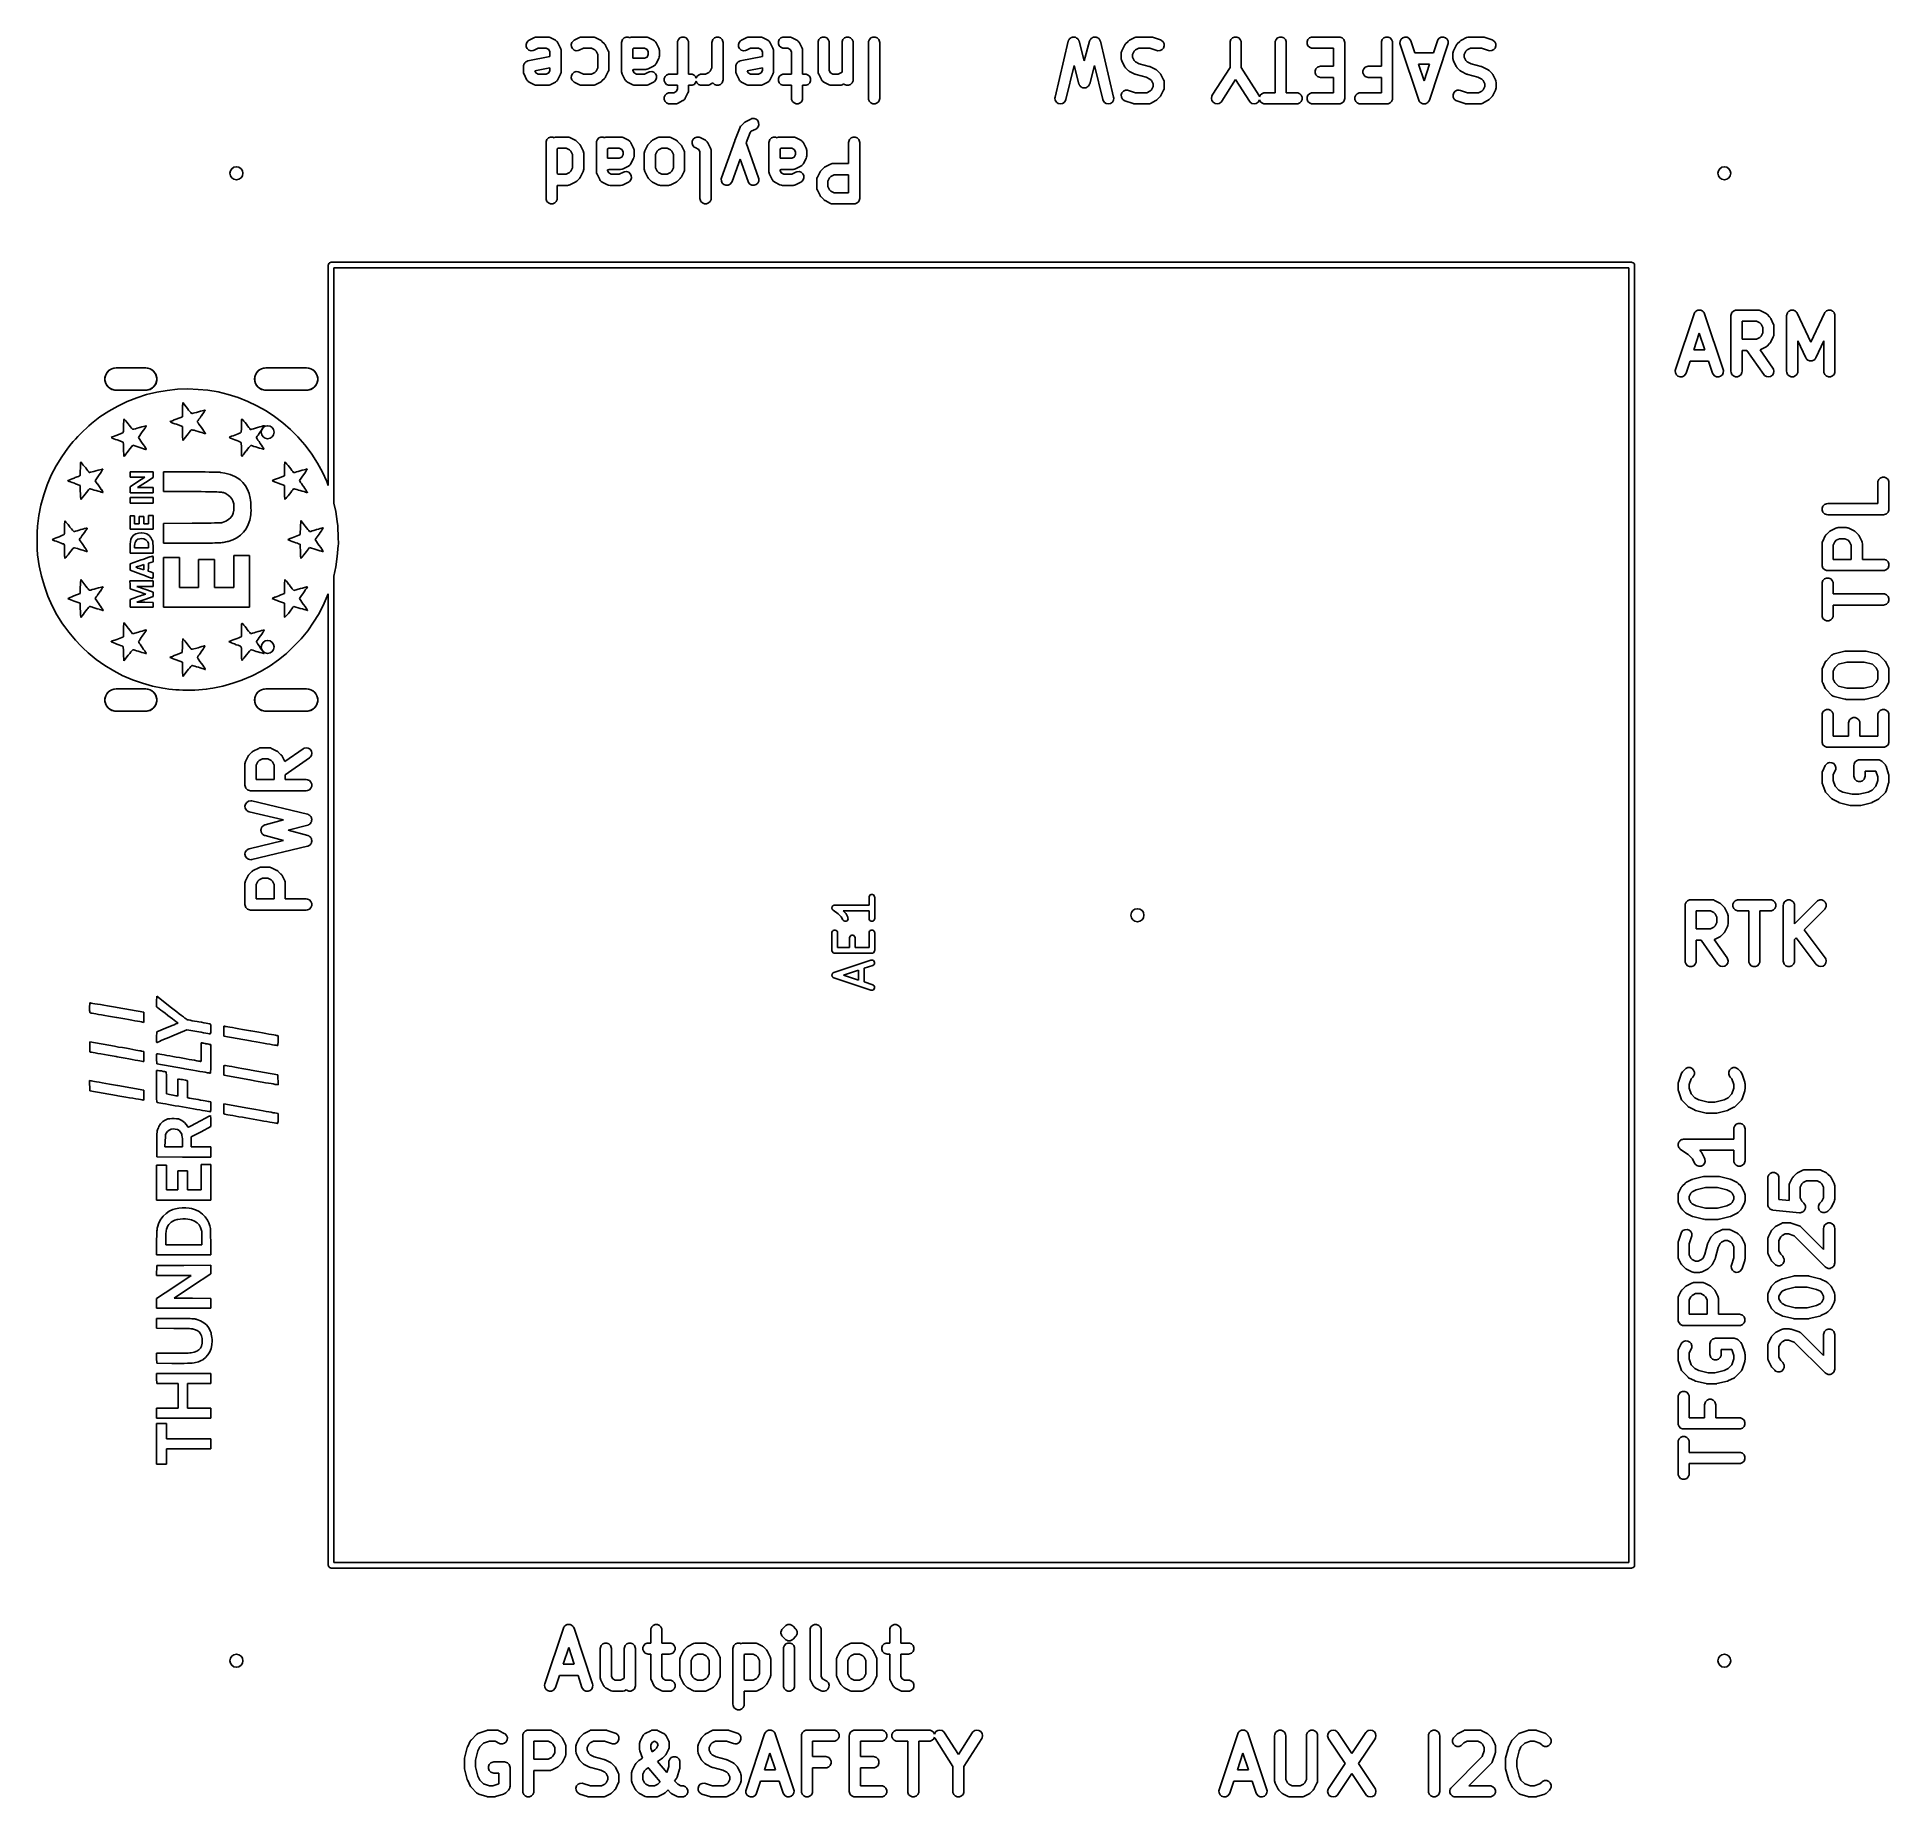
# Model space of a CAD drawing. Extents: x 4.82 to 6.78, y -4.8 to -2.93.
import ezdxf

# ---------------------------------------------------------------- set-up
doc = ezdxf.new("R2010")
doc.units = 0
doc.header["$MEASUREMENT"] = 0
doc.layers.add('BLACK', color=7, linetype='CONTINUOUS')

msp = doc.modelspace()

# ---------------------------------------------------------------- linework, layer by layer
at = {"layer": 'BLACK', "linetype": 'CONTINUOUS'}
for p, q in [((5.3337, -2.9403), (5.3344, -2.9381)), ((5.3338, -2.9426), (5.3337, -2.9403)), ((5.3349, -2.9446), (5.3338, -2.9426)), ((5.3344, -2.9381), (5.3359, -2.9364)), ((5.3359, -2.9364), (5.3369, -2.9357)), ((5.3369, -2.9357), (5.3425, -2.9329)), ((5.3425, -2.9329), (5.3436, -2.9325)), ((5.3436, -2.9325), (5.3438, -2.9325)), ((5.3438, -2.9325), (5.344, -2.9324)), ((5.344, -2.9324), (5.3451, -2.9323)), ((5.3451, -2.9323), (5.3564, -2.9323)), ((5.3564, -2.9323), (5.3575, -2.9324)), ((5.3575, -2.9324), (5.3577, -2.9325)), ((5.3577, -2.9325), (5.358, -2.9325)), ((5.358, -2.9325), (5.359, -2.9329)), ((5.359, -2.9329), (5.3647, -2.9357)), ((5.3647, -2.9357), (5.3648, -2.9359)), ((5.3648, -2.9359), (5.3649, -2.9359)), ((5.3649, -2.9359), (5.3651, -2.936)), ((5.3651, -2.936), (5.3656, -2.9364)), ((5.3656, -2.9364), (5.3661, -2.9369)), ((5.3661, -2.9369), (5.3667, -2.9374)), ((5.3667, -2.9374), (5.367, -2.938)), ((5.367, -2.938), (5.3671, -2.9381)), ((5.3671, -2.9381), (5.3672, -2.9382)), ((5.3672, -2.9382), (5.3673, -2.9384)), ((5.3673, -2.9384), (5.3701, -2.944)), ((5.3815, -2.9403), (5.3822, -2.9381)), ((5.3816, -2.9426), (5.3815, -2.9403)), ((5.3827, -2.9446), (5.3816, -2.9426)), ((5.3822, -2.9381), (5.3837, -2.9364)), ((5.3837, -2.9364), (5.3847, -2.9357)), ((5.3847, -2.9357), (5.3903, -2.9329)), ((5.3903, -2.9329), (5.3914, -2.9325)), ((5.3914, -2.9325), (5.3916, -2.9325)), ((5.3916, -2.9325), (5.3918, -2.9324)), ((5.3918, -2.9324), (5.3929, -2.9323)), ((5.3929, -2.9323), (5.4042, -2.9323)), ((5.4042, -2.9323), (5.4053, -2.9324)), ((5.4053, -2.9324), (5.4055, -2.9325)), ((5.4055, -2.9325), (5.4058, -2.9325)), ((5.4058, -2.9325), (5.4068, -2.9329)), ((5.4068, -2.9329), (5.4125, -2.9357)), ((5.4125, -2.9357), (5.413, -2.9361)), ((5.413, -2.9361), (5.4131, -2.9361)), ((5.4131, -2.9361), (5.4133, -2.9363)), ((5.4133, -2.9363), (5.4134, -2.9364)), ((5.4134, -2.9364), (5.4135, -2.9365)), ((5.4135, -2.9365), (5.414, -2.9369)), ((5.414, -2.9369), (5.4168, -2.9397)), ((5.4168, -2.9397), (5.4172, -2.9401)), ((5.4172, -2.9401), (5.4173, -2.9402)), ((5.4173, -2.9402), (5.4174, -2.9404)), ((5.4174, -2.9404), (5.4175, -2.9406)), ((5.4175, -2.9406), (5.4176, -2.9407)), ((5.4176, -2.9407), (5.4179, -2.9412)), ((5.4179, -2.9412), (5.4207, -2.9468)), ((5.4348, -2.9382), (5.435, -2.9371)), ((5.4348, -2.9691), (5.4348, -2.9382)), ((5.435, -2.9371), (5.4358, -2.9349)), ((5.4358, -2.9349), (5.4375, -2.9333)), ((5.4375, -2.9333), (5.4396, -2.9324)), ((5.4396, -2.9324), (5.4419, -2.9324)), ((5.4419, -2.9324), (5.4435, -2.9331)), ((5.4435, -2.9331), (5.4437, -2.9329)), ((5.4437, -2.9329), (5.4448, -2.9325)), ((5.4448, -2.9325), (5.445, -2.9325)), ((5.445, -2.9325), (5.4452, -2.9324)), ((5.4452, -2.9324), (5.4464, -2.9323)), ((5.4464, -2.9323), (5.4604, -2.9323)), ((5.4604, -2.9323), (5.4616, -2.9324)), ((5.4616, -2.9324), (5.4618, -2.9325)), ((5.4618, -2.9325), (5.462, -2.9325)), ((5.462, -2.9325), (5.4631, -2.9329)), ((5.4631, -2.9329), (5.4687, -2.9357)), ((5.4687, -2.9357), (5.4689, -2.9359)), ((5.4689, -2.9359), (5.469, -2.9359)), ((5.469, -2.9359), (5.4691, -2.936)), ((5.4691, -2.936), (5.4697, -2.9364)), ((5.4697, -2.9364), (5.4702, -2.9369)), ((5.4702, -2.9369), (5.4707, -2.9374)), ((5.4707, -2.9374), (5.4711, -2.938)), ((5.4711, -2.938), (5.4712, -2.9381)), ((5.4712, -2.9381), (5.4712, -2.9382)), ((5.4712, -2.9382), (5.4713, -2.9384)), ((5.4713, -2.9384), (5.4742, -2.944)), ((5.4939, -2.9382), (5.494, -2.9371)), ((5.4939, -2.9717), (5.4939, -2.9382)), ((5.494, -2.9371), (5.4949, -2.9349)), ((5.4949, -2.9349), (5.4965, -2.9333)), ((5.4965, -2.9333), (5.4987, -2.9324)), ((5.4987, -2.9324), (5.501, -2.9324)), ((5.501, -2.9324), (5.5031, -2.9333)), ((5.5031, -2.9333), (5.5047, -2.9349)), ((5.5047, -2.9349), (5.5056, -2.9371)), ((5.5056, -2.9371), (5.5057, -2.9382)), ((5.5057, -2.9382), (5.5057, -2.9717)), ((5.5305, -2.9382), (5.5306, -2.9371)), ((5.5305, -2.9649), (5.5305, -2.9382)), ((5.5306, -2.9371), (5.5315, -2.9349)), ((5.5315, -2.9349), (5.5331, -2.9333)), ((5.5331, -2.9333), (5.5352, -2.9324)), ((5.5352, -2.9324), (5.5375, -2.9324)), ((5.5375, -2.9324), (5.5396, -2.9333)), ((5.5396, -2.9333), (5.5413, -2.9349)), ((5.5413, -2.9349), (5.5422, -2.9371)), ((5.5422, -2.9371), (5.5423, -2.9382)), ((5.5423, -2.9382), (5.5423, -2.9776)), ((5.5586, -2.9403), (5.5594, -2.9381)), ((5.5588, -2.9426), (5.5586, -2.9403)), ((5.5598, -2.9446), (5.5588, -2.9426)), ((5.5594, -2.9381), (5.5609, -2.9364)), ((5.5609, -2.9364), (5.5618, -2.9357)), ((5.5618, -2.9357), (5.5675, -2.9329)), ((5.5675, -2.9329), (5.5686, -2.9325)), ((5.5686, -2.9325), (5.5688, -2.9325)), ((5.5688, -2.9325), (5.569, -2.9324)), ((5.569, -2.9324), (5.5701, -2.9323)), ((5.5701, -2.9323), (5.5814, -2.9323)), ((5.5814, -2.9323), (5.5825, -2.9324)), ((5.5825, -2.9324), (5.5827, -2.9325)), ((5.5827, -2.9325), (5.5829, -2.9325)), ((5.5829, -2.9325), (5.584, -2.9329)), ((5.584, -2.9329), (5.5896, -2.9357)), ((5.5896, -2.9357), (5.5898, -2.9359)), ((5.5898, -2.9359), (5.5899, -2.9359)), ((5.5899, -2.9359), (5.59, -2.936)), ((5.59, -2.936), (5.5906, -2.9364)), ((5.5906, -2.9364), (5.5911, -2.9369)), ((5.5911, -2.9369), (5.5917, -2.9374)), ((5.5917, -2.9374), (5.592, -2.938)), ((5.592, -2.938), (5.5921, -2.9381)), ((5.5921, -2.9381), (5.5921, -2.9382)), ((5.5921, -2.9382), (5.5923, -2.9384)), ((5.5923, -2.9384), (5.5951, -2.944)), ((5.6009, -2.9371), (5.6018, -2.9349)), ((5.6009, -2.9394), (5.6009, -2.9371)), ((5.6018, -2.9415), (5.6009, -2.9394)), ((5.6018, -2.9349), (5.6034, -2.9333)), ((5.6034, -2.9431), (5.6018, -2.9415)), ((5.6034, -2.9333), (5.6055, -2.9324)), ((5.6055, -2.9324), (5.6067, -2.9323)), ((5.6067, -2.9323), (5.6123, -2.9323)), ((5.6123, -2.9323), (5.6134, -2.9324)), ((5.6134, -2.9324), (5.6136, -2.9325)), ((5.6136, -2.9325), (5.6139, -2.9325)), ((5.6139, -2.9325), (5.6149, -2.9329)), ((5.6149, -2.9329), (5.6206, -2.9357)), ((5.6206, -2.9357), (5.6208, -2.9359)), ((5.6208, -2.9359), (5.6208, -2.9359)), ((5.6208, -2.9359), (5.621, -2.936)), ((5.621, -2.936), (5.6215, -2.9364)), ((5.6215, -2.9364), (5.622, -2.9369)), ((5.622, -2.9369), (5.6226, -2.9374)), ((5.6226, -2.9374), (5.623, -2.938)), ((5.623, -2.938), (5.6231, -2.9381)), ((5.6231, -2.9381), (5.6231, -2.9382)), ((5.6231, -2.9382), (5.6232, -2.9384)), ((5.6232, -2.9384), (5.626, -2.944)), ((5.6429, -2.9382), (5.6431, -2.9371)), ((5.6429, -2.9691), (5.6429, -2.9382)), ((5.6431, -2.9371), (5.6439, -2.9349)), ((5.6439, -2.9349), (5.6456, -2.9333)), ((5.6456, -2.9333), (5.6477, -2.9324)), ((5.6477, -2.9324), (5.65, -2.9324)), ((5.65, -2.9324), (5.6521, -2.9333)), ((5.6521, -2.9333), (5.6538, -2.9349)), ((5.6538, -2.9349), (5.6546, -2.9371)), ((5.6546, -2.9371), (5.6548, -2.9382)), ((5.6548, -2.9382), (5.6548, -2.9678)), ((5.6683, -2.9382), (5.6684, -2.9371)), ((5.6683, -2.9695), (5.6683, -2.9382)), ((5.6684, -2.9371), (5.6693, -2.9349)), ((5.6693, -2.9349), (5.6709, -2.9333)), ((5.6709, -2.9333), (5.673, -2.9324)), ((5.673, -2.9324), (5.6753, -2.9324)), ((5.6753, -2.9324), (5.6774, -2.9333)), ((5.6774, -2.9333), (5.6791, -2.9349)), ((5.6791, -2.9349), (5.68, -2.9371)), ((5.68, -2.9371), (5.6801, -2.9382)), ((5.6801, -2.9382), (5.6801, -2.9776)), ((5.6964, -2.9382), (5.6965, -2.9371)), ((5.6964, -2.9973), (5.6964, -2.9382)), ((5.6965, -2.9371), (5.6974, -2.9349)), ((5.6974, -2.9349), (5.699, -2.9333)), ((5.699, -2.9333), (5.7011, -2.9324)), ((5.7011, -2.9324), (5.7034, -2.9324)), ((5.7034, -2.9324), (5.7056, -2.9333)), ((5.7056, -2.9333), (5.7072, -2.9349)), ((5.7072, -2.9349), (5.7081, -2.9371)), ((5.7081, -2.9371), (5.7082, -2.9382)), ((5.7082, -2.9382), (5.7082, -2.9973)), ((5.894, -2.9959), (5.908, -2.9368)), ((5.908, -2.9368), (5.9082, -2.9365)), ((5.9082, -2.9363), (5.9083, -2.9362)), ((5.9082, -2.9365), (5.9082, -2.9363)), ((5.9083, -2.9362), (5.9084, -2.9358)), ((5.9084, -2.9358), (5.9089, -2.9351)), ((5.9089, -2.9351), (5.9093, -2.9343)), ((5.9093, -2.9343), (5.9096, -2.9341)), ((5.9096, -2.9341), (5.9098, -2.9339)), ((5.9098, -2.9339), (5.9105, -2.9334)), ((5.9105, -2.9334), (5.9112, -2.9329)), ((5.9112, -2.9329), (5.9115, -2.9328)), ((5.9115, -2.9328), (5.9117, -2.9327)), ((5.9117, -2.9327), (5.9126, -2.9325)), ((5.9126, -2.9325), (5.9134, -2.9323)), ((5.9134, -2.9323), (5.9137, -2.9324)), ((5.9137, -2.9324), (5.914, -2.9323)), ((5.914, -2.9323), (5.9148, -2.9325)), ((5.9148, -2.9325), (5.9157, -2.9326)), ((5.9157, -2.9326), (5.9159, -2.9328)), ((5.9159, -2.9328), (5.9162, -2.9328)), ((5.9162, -2.9328), (5.9169, -2.9334)), ((5.9169, -2.9334), (5.9177, -2.9338)), ((5.9177, -2.9338), (5.9179, -2.934)), ((5.9179, -2.934), (5.9181, -2.9342)), ((5.9181, -2.9342), (5.9186, -2.9349)), ((5.9186, -2.9349), (5.9191, -2.9356)), ((5.9191, -2.9356), (5.9192, -2.936)), ((5.9192, -2.936), (5.9193, -2.9362)), ((5.9193, -2.9362), (5.9193, -2.9363)), ((5.9193, -2.9363), (5.9195, -2.9367)), ((5.9195, -2.9367), (5.925, -2.9575)), ((5.925, -2.9575), (5.9306, -2.9367)), ((5.9306, -2.9367), (5.9307, -2.9363)), ((5.9307, -2.9362), (5.9308, -2.936)), ((5.9307, -2.9363), (5.9307, -2.9362)), ((5.9308, -2.936), (5.931, -2.9356)), ((5.931, -2.9356), (5.9315, -2.9349)), ((5.9315, -2.9349), (5.9319, -2.9342)), ((5.9319, -2.9342), (5.9322, -2.934)), ((5.9322, -2.934), (5.9324, -2.9338)), ((5.9324, -2.9338), (5.9331, -2.9334)), ((5.9331, -2.9334), (5.9338, -2.9328)), ((5.9338, -2.9328), (5.9341, -2.9328)), ((5.9341, -2.9328), (5.9344, -2.9326)), ((5.9344, -2.9326), (5.9352, -2.9325)), ((5.9352, -2.9325), (5.936, -2.9323)), ((5.936, -2.9323), (5.9363, -2.9324)), ((5.9363, -2.9324), (5.9366, -2.9323)), ((5.9366, -2.9323), (5.9375, -2.9325)), ((5.9375, -2.9325), (5.9383, -2.9327)), ((5.9383, -2.9327), (5.9386, -2.9328)), ((5.9386, -2.9328), (5.9389, -2.9329)), ((5.9389, -2.9329), (5.9396, -2.9334)), ((5.9396, -2.9334), (5.9403, -2.9339)), ((5.9403, -2.9339), (5.9405, -2.9341)), ((5.9405, -2.9341), (5.9407, -2.9343)), ((5.9407, -2.9343), (5.9411, -2.9351)), ((5.9411, -2.9351), (5.9416, -2.9358)), ((5.9416, -2.9358), (5.9418, -2.9362)), ((5.9418, -2.9362), (5.9419, -2.9363)), ((5.9419, -2.9363), (5.9419, -2.9365)), ((5.9419, -2.9365), (5.942, -2.9368)), ((5.942, -2.9368), (5.9561, -2.9959)), ((5.9647, -2.9468), (5.9675, -2.9412)), ((5.9675, -2.9412), (5.9679, -2.9407)), ((5.9679, -2.9406), (5.9681, -2.9404)), ((5.9679, -2.9407), (5.9679, -2.9406)), ((5.9681, -2.9404), (5.9682, -2.9402)), ((5.9682, -2.9402), (5.9683, -2.9401)), ((5.9683, -2.9401), (5.9687, -2.9397)), ((5.9687, -2.9397), (5.9715, -2.9369)), ((5.9715, -2.9369), (5.9719, -2.9365)), ((5.9719, -2.9365), (5.972, -2.9364)), ((5.972, -2.9364), (5.9722, -2.9363)), ((5.9722, -2.9363), (5.9724, -2.9361)), ((5.9724, -2.9361), (5.9725, -2.9361)), ((5.9725, -2.9361), (5.973, -2.9357)), ((5.973, -2.9357), (5.9786, -2.9329)), ((5.9786, -2.9329), (5.9797, -2.9325)), ((5.9797, -2.9325), (5.9799, -2.9325)), ((5.9799, -2.9325), (5.9801, -2.9324)), ((5.9801, -2.9324), (5.9813, -2.9323)), ((5.9813, -2.9323), (5.9953, -2.9323)), ((5.9953, -2.9323), (5.9959, -2.9324)), ((5.9959, -2.9324), (5.9961, -2.9324)), ((5.9961, -2.9324), (5.9963, -2.9324)), ((5.9963, -2.9324), (5.9965, -2.9324)), ((5.9965, -2.9324), (5.9966, -2.9325)), ((5.9966, -2.9325), (5.9972, -2.9326)), ((5.9972, -2.9326), (6.0056, -2.9354)), ((6.0056, -2.9354), (6.0067, -2.9359)), ((6.0067, -2.9359), (6.0084, -2.9374)), ((6.0084, -2.9374), (6.0095, -2.9395)), ((6.0096, -2.9418), (6.0089, -2.944)), ((6.0095, -2.9395), (6.0096, -2.9418)), ((6.0794, -2.9382), (6.0795, -2.9371)), ((6.0794, -2.9646), (6.0794, -2.9382)), ((6.0795, -2.9371), (6.0804, -2.9349)), ((6.0804, -2.9349), (6.082, -2.9333)), ((6.082, -2.9333), (6.0842, -2.9324)), ((6.0842, -2.9324), (6.0865, -2.9324)), ((6.0865, -2.9324), (6.0886, -2.9333)), ((6.0886, -2.9333), (6.0902, -2.9349)), ((6.0902, -2.9349), (6.0911, -2.9371)), ((6.0911, -2.9371), (6.0912, -2.9382)), ((6.0912, -2.9382), (6.0912, -2.9646)), ((6.1272, -2.9382), (6.1273, -2.9371)), ((6.1272, -2.9914), (6.1272, -2.9382)), ((6.1273, -2.9371), (6.1282, -2.9349)), ((6.1282, -2.9349), (6.1298, -2.9333)), ((6.1298, -2.9333), (6.132, -2.9324)), ((6.132, -2.9324), (6.1343, -2.9324)), ((6.1343, -2.9324), (6.1364, -2.9333)), ((6.1364, -2.9333), (6.138, -2.9349)), ((6.138, -2.9349), (6.1389, -2.9371)), ((6.1389, -2.9371), (6.139, -2.9382)), ((6.139, -2.9382), (6.139, -2.9914)), ((6.1611, -2.9371), (6.162, -2.9349)), ((6.1611, -2.9394), (6.1611, -2.9371)), ((6.162, -2.9415), (6.1611, -2.9394)), ((6.162, -2.9349), (6.1636, -2.9333)), ((6.1636, -2.9431), (6.162, -2.9415)), ((6.1636, -2.9333), (6.1657, -2.9324)), ((6.1657, -2.9324), (6.1669, -2.9323)), ((6.1669, -2.9323), (6.195, -2.9323)), ((6.195, -2.9323), (6.1961, -2.9324)), ((6.1961, -2.9324), (6.1983, -2.9333)), ((6.1983, -2.9333), (6.1999, -2.9349)), ((6.1999, -2.9349), (6.2008, -2.9371)), ((6.2008, -2.9371), (6.2009, -2.9382)), ((6.2009, -2.9382), (6.2009, -2.9973)), ((6.2397, -2.9382), (6.2398, -2.9371)), ((6.2397, -2.9632), (6.2397, -2.9382)), ((6.2398, -2.9371), (6.2407, -2.9349)), ((6.2407, -2.9349), (6.2423, -2.9333)), ((6.2423, -2.9333), (6.2445, -2.9324)), ((6.2445, -2.9324), (6.2468, -2.9324)), ((6.2468, -2.9324), (6.2489, -2.9333)), ((6.2489, -2.9333), (6.2505, -2.9349)), ((6.2505, -2.9349), (6.2514, -2.9371)), ((6.2514, -2.9371), (6.2515, -2.9382)), ((6.2515, -2.9382), (6.2515, -2.9973)), ((6.2594, -2.939), (6.2596, -2.9367)), ((6.2597, -2.9401), (6.2594, -2.939)), ((6.2596, -2.9367), (6.2606, -2.9346)), ((6.2794, -2.9991), (6.2597, -2.9401)), ((6.2606, -2.9346), (6.2624, -2.9331)), ((6.2624, -2.9331), (6.2646, -2.9324)), ((6.2646, -2.9324), (6.2669, -2.9325)), ((6.2669, -2.9325), (6.2689, -2.9336)), ((6.2689, -2.9336), (6.2704, -2.9353)), ((6.2704, -2.9353), (6.2709, -2.9363)), ((6.2709, -2.9363), (6.2752, -2.9492)), ((6.3103, -2.9401), (6.2906, -2.9991)), ((6.2948, -2.9492), (6.2991, -2.9363)), ((6.2991, -2.9363), (6.2995, -2.9353)), ((6.2995, -2.9353), (6.301, -2.9336)), ((6.301, -2.9336), (6.3031, -2.9325)), ((6.3031, -2.9325), (6.3054, -2.9324)), ((6.3054, -2.9324), (6.3076, -2.9331)), ((6.3076, -2.9331), (6.3093, -2.9346)), ((6.3093, -2.9346), (6.3104, -2.9367)), ((6.3105, -2.939), (6.3103, -2.9401)), ((6.3104, -2.9367), (6.3105, -2.939)), ((6.3163, -2.9468), (6.3191, -2.9412)), ((6.3191, -2.9412), (6.3194, -2.9407)), ((6.3194, -2.9406), (6.3196, -2.9404)), ((6.3194, -2.9407), (6.3194, -2.9406)), ((6.3196, -2.9404), (6.3197, -2.9402)), ((6.3197, -2.9402), (6.3198, -2.9401)), ((6.3198, -2.9401), (6.3202, -2.9397)), ((6.3202, -2.9397), (6.323, -2.9369)), ((6.323, -2.9369), (6.3234, -2.9365)), ((6.3234, -2.9365), (6.3235, -2.9364)), ((6.3235, -2.9364), (6.3237, -2.9363)), ((6.3237, -2.9363), (6.3239, -2.9361)), ((6.3239, -2.9361), (6.324, -2.9361)), ((6.324, -2.9361), (6.3245, -2.9357)), ((6.3245, -2.9357), (6.3301, -2.9329)), ((6.3301, -2.9329), (6.3312, -2.9325)), ((6.3312, -2.9325), (6.3314, -2.9325)), ((6.3314, -2.9325), (6.3316, -2.9324)), ((6.3316, -2.9324), (6.3328, -2.9323)), ((6.3328, -2.9323), (6.3468, -2.9323)), ((6.3468, -2.9323), (6.3474, -2.9324)), ((6.3474, -2.9324), (6.3476, -2.9324)), ((6.3476, -2.9324), (6.3478, -2.9324)), ((6.3478, -2.9324), (6.348, -2.9324)), ((6.348, -2.9324), (6.3481, -2.9325)), ((6.3481, -2.9325), (6.3487, -2.9326)), ((6.3487, -2.9326), (6.3571, -2.9354)), ((6.3571, -2.9354), (6.3582, -2.9359)), ((6.3582, -2.9359), (6.3599, -2.9374)), ((6.3599, -2.9374), (6.361, -2.9395)), ((6.3611, -2.9418), (6.3604, -2.944)), ((6.361, -2.9395), (6.3611, -2.9418)), ((5.3308, -2.9635), (5.3309, -2.9624)), ((5.3309, -2.9624), (5.3311, -2.9618)), ((5.3311, -2.9618), (5.3312, -2.9613)), ((5.3312, -2.9613), (5.3316, -2.9608)), ((5.3316, -2.9608), (5.3318, -2.9602)), ((5.3318, -2.9602), (5.3322, -2.9598)), ((5.3322, -2.9598), (5.3325, -2.9594)), ((5.3325, -2.9594), (5.333, -2.959)), ((5.333, -2.959), (5.3334, -2.9586)), ((5.3334, -2.9586), (5.334, -2.9584)), ((5.334, -2.9584), (5.3344, -2.9581)), ((5.3344, -2.9581), (5.3355, -2.9577)), ((5.3366, -2.9462), (5.3349, -2.9446)), ((5.3355, -2.9577), (5.3356, -2.9577)), ((5.3356, -2.9577), (5.3589, -2.9531)), ((5.3356, -2.9577), (5.3356, -2.9577)), ((5.3356, -2.9577), (5.3356, -2.9577)), ((5.3388, -2.9469), (5.3366, -2.9462)), ((5.3411, -2.9467), (5.3388, -2.9469)), ((5.3422, -2.9463), (5.3411, -2.9467)), ((5.3465, -2.9441), (5.3422, -2.9463)), ((5.355, -2.9441), (5.3465, -2.9441)), ((5.3576, -2.9454), (5.355, -2.9441)), ((5.3589, -2.948), (5.3576, -2.9454)), ((5.3589, -2.9531), (5.3589, -2.948)), ((5.3701, -2.944), (5.3705, -2.9451)), ((5.3705, -2.9451), (5.3705, -2.9453)), ((5.3705, -2.9453), (5.3706, -2.9455)), ((5.3706, -2.9455), (5.3707, -2.9467)), ((5.3707, -2.9467), (5.3707, -2.9579)), ((5.3707, -2.9579), (5.3707, -2.9579)), ((5.3707, -2.9579), (5.3707, -2.9579)), ((5.3707, -2.9579), (5.3707, -2.9691)), ((5.3844, -2.9462), (5.3827, -2.9446)), ((5.3866, -2.9469), (5.3844, -2.9462)), ((5.3889, -2.9467), (5.3866, -2.9469)), ((5.39, -2.9463), (5.3889, -2.9467)), ((5.3943, -2.9441), (5.39, -2.9463)), ((5.4028, -2.9441), (5.3943, -2.9441)), ((5.4063, -2.9459), (5.4028, -2.9441)), ((5.4078, -2.9473), (5.4063, -2.9459)), ((5.4095, -2.9509), (5.4078, -2.9473)), ((5.4095, -2.9649), (5.4095, -2.9509)), ((5.4207, -2.9468), (5.4211, -2.9479)), ((5.4211, -2.9479), (5.4212, -2.9481)), ((5.4212, -2.9481), (5.4212, -2.9483)), ((5.4212, -2.9483), (5.4214, -2.9495)), ((5.4214, -2.9495), (5.4214, -2.9663)), ((5.4478, -2.9441), (5.4467, -2.9447)), ((5.4467, -2.9447), (5.4467, -2.9548)), ((5.4467, -2.9548), (5.459, -2.9548)), ((5.459, -2.9441), (5.4478, -2.9441)), ((5.4617, -2.9454), (5.459, -2.9441)), ((5.459, -2.9548), (5.4617, -2.9535)), ((5.463, -2.948), (5.4617, -2.9454)), ((5.4617, -2.9535), (5.463, -2.9509)), ((5.463, -2.9509), (5.463, -2.948)), ((5.4697, -2.9626), (5.4691, -2.9629)), ((5.4702, -2.962), (5.4697, -2.9626)), ((5.4707, -2.9615), (5.4702, -2.962)), ((5.4711, -2.9609), (5.4707, -2.9615)), ((5.4712, -2.9608), (5.4711, -2.9609)), ((5.4713, -2.9605), (5.4712, -2.9607)), ((5.4712, -2.9607), (5.4712, -2.9608)), ((5.4742, -2.9549), (5.4713, -2.9605)), ((5.4742, -2.944), (5.4746, -2.9451)), ((5.4746, -2.9538), (5.4742, -2.9549)), ((5.4746, -2.9451), (5.4746, -2.9453)), ((5.4746, -2.9453), (5.4747, -2.9455)), ((5.4747, -2.9534), (5.4746, -2.9536)), ((5.4746, -2.9536), (5.4746, -2.9538)), ((5.4747, -2.9455), (5.4748, -2.9467)), ((5.4748, -2.9523), (5.4747, -2.9534)), ((5.4748, -2.9467), (5.4748, -2.9523)), ((5.5558, -2.9635), (5.5559, -2.9624)), ((5.5559, -2.9624), (5.5561, -2.9618)), ((5.5561, -2.9618), (5.5562, -2.9613)), ((5.5562, -2.9613), (5.5565, -2.9608)), ((5.5565, -2.9608), (5.5568, -2.9602)), ((5.5568, -2.9602), (5.5572, -2.9598)), ((5.5572, -2.9598), (5.5575, -2.9594)), ((5.5575, -2.9594), (5.558, -2.959)), ((5.558, -2.959), (5.5584, -2.9586)), ((5.5584, -2.9586), (5.5589, -2.9584)), ((5.5589, -2.9584), (5.5594, -2.9581)), ((5.5594, -2.9581), (5.5605, -2.9577)), ((5.5616, -2.9462), (5.5598, -2.9446)), ((5.5605, -2.9577), (5.5839, -2.9531)), ((5.5605, -2.9577), (5.5605, -2.9577)), ((5.5605, -2.9577), (5.5605, -2.9577)), ((5.5605, -2.9577), (5.5605, -2.9577)), ((5.5638, -2.9469), (5.5616, -2.9462)), ((5.566, -2.9467), (5.5638, -2.9469)), ((5.5671, -2.9463), (5.566, -2.9467)), ((5.5715, -2.9441), (5.5671, -2.9463)), ((5.58, -2.9441), (5.5715, -2.9441)), ((5.5826, -2.9454), (5.58, -2.9441)), ((5.5839, -2.948), (5.5826, -2.9454)), ((5.5839, -2.9531), (5.5839, -2.948)), ((5.5951, -2.944), (5.5955, -2.9451)), ((5.5955, -2.9451), (5.5955, -2.9453)), ((5.5955, -2.9453), (5.5956, -2.9455)), ((5.5956, -2.9455), (5.5957, -2.9467)), ((5.5957, -2.9467), (5.5957, -2.9579)), ((5.5957, -2.9579), (5.5957, -2.9579)), ((5.5957, -2.9579), (5.5957, -2.9579)), ((5.5957, -2.9579), (5.5957, -2.9691)), ((5.6055, -2.944), (5.6034, -2.9431)), ((5.6067, -2.9441), (5.6055, -2.944)), ((5.6109, -2.9441), (5.6067, -2.9441)), ((5.6135, -2.9454), (5.6109, -2.9441)), ((5.6148, -2.948), (5.6135, -2.9454)), ((5.6148, -2.9717), (5.6148, -2.948)), ((5.626, -2.944), (5.6264, -2.9451)), ((5.6264, -2.9451), (5.6264, -2.9453)), ((5.6264, -2.9453), (5.6265, -2.9455)), ((5.6265, -2.9455), (5.6266, -2.9467)), ((5.6266, -2.9467), (5.6266, -2.9717)), ((5.9141, -2.9624), (5.9055, -2.9986)), ((5.9193, -2.9819), (5.9141, -2.9624)), ((5.9359, -2.9624), (5.9307, -2.9819)), ((5.9446, -2.9986), (5.9359, -2.9624)), ((5.9641, -2.9495), (5.9642, -2.9483)), ((5.9641, -2.9551), (5.9641, -2.9495)), ((5.9642, -2.9562), (5.9641, -2.9551)), ((5.9642, -2.9483), (5.9643, -2.9481)), ((5.9643, -2.9564), (5.9642, -2.9562)), ((5.9643, -2.9479), (5.9647, -2.9468)), ((5.9643, -2.9481), (5.9643, -2.9479)), ((5.9643, -2.9566), (5.9643, -2.9564)), ((5.9647, -2.9577), (5.9643, -2.9566)), ((5.9675, -2.9634), (5.9647, -2.9577)), ((5.9777, -2.9473), (5.9759, -2.9509)), ((5.9759, -2.9509), (5.9759, -2.9537)), ((5.9759, -2.9537), (5.9777, -2.9572)), ((5.9791, -2.9459), (5.9777, -2.9473)), ((5.9777, -2.9572), (5.9791, -2.9587)), ((5.9827, -2.9441), (5.9791, -2.9459)), ((5.9791, -2.9587), (5.9833, -2.9608)), ((5.9944, -2.9441), (5.9827, -2.9441)), ((5.9833, -2.9608), (5.9939, -2.9634)), ((6.0019, -2.9466), (5.9944, -2.9441)), ((6.003, -2.9469), (6.0019, -2.9466)), ((6.0053, -2.9467), (6.003, -2.9469)), ((6.0074, -2.9457), (6.0053, -2.9467)), ((6.0089, -2.944), (6.0074, -2.9457)), ((6.1657, -2.944), (6.1636, -2.9431)), ((6.1669, -2.9441), (6.1657, -2.944)), ((6.1891, -2.9441), (6.1669, -2.9441)), ((6.1891, -2.9632), (6.1891, -2.9441)), ((6.2752, -2.9492), (6.2948, -2.9492)), ((6.2908, -2.961), (6.2791, -2.961)), ((6.2791, -2.961), (6.285, -2.9786)), ((6.285, -2.9786), (6.2908, -2.961)), ((6.3156, -2.9495), (6.3157, -2.9483)), ((6.3156, -2.9551), (6.3156, -2.9495)), ((6.3157, -2.9562), (6.3156, -2.9551)), ((6.3157, -2.9483), (6.3158, -2.9481)), ((6.3158, -2.9564), (6.3157, -2.9562)), ((6.3158, -2.9479), (6.3163, -2.9468)), ((6.3158, -2.9481), (6.3158, -2.9479)), ((6.3158, -2.9566), (6.3158, -2.9564)), ((6.3163, -2.9577), (6.3158, -2.9566)), ((6.3191, -2.9634), (6.3163, -2.9577)), ((6.3292, -2.9473), (6.3274, -2.9509)), ((6.3274, -2.9509), (6.3274, -2.9537)), ((6.3274, -2.9537), (6.3292, -2.9572)), ((6.3307, -2.9459), (6.3292, -2.9473)), ((6.3292, -2.9572), (6.3307, -2.9587)), ((6.3342, -2.9441), (6.3307, -2.9459)), ((6.3307, -2.9587), (6.3348, -2.9608)), ((6.3459, -2.9441), (6.3342, -2.9441)), ((6.3348, -2.9608), (6.3455, -2.9634)), ((6.3534, -2.9466), (6.3459, -2.9441)), ((6.3545, -2.9469), (6.3534, -2.9466)), ((6.3568, -2.9467), (6.3545, -2.9469)), ((6.3589, -2.9457), (6.3568, -2.9467)), ((6.3604, -2.944), (6.3589, -2.9457)), ((5.3308, -2.9691), (5.3308, -2.9635)), ((5.3309, -2.9703), (5.3308, -2.9691)), ((5.331, -2.9705), (5.3309, -2.9703)), ((5.331, -2.9707), (5.331, -2.9705)), ((5.3314, -2.9718), (5.331, -2.9707)), ((5.3342, -2.9774), (5.3314, -2.9718)), ((5.3344, -2.9776), (5.3342, -2.9774)), ((5.3344, -2.9777), (5.3344, -2.9776)), ((5.3345, -2.9778), (5.3344, -2.9777)), ((5.3349, -2.9784), (5.3345, -2.9778)), ((5.3354, -2.9789), (5.3349, -2.9784)), ((5.3359, -2.9794), (5.3354, -2.9789)), ((5.3365, -2.9798), (5.3359, -2.9794)), ((5.3366, -2.9799), (5.3365, -2.9798)), ((5.3367, -2.9799), (5.3366, -2.9799)), ((5.3369, -2.9801), (5.3367, -2.9799)), ((5.3425, -2.9829), (5.3369, -2.9801)), ((5.3589, -2.9651), (5.3429, -2.9683)), ((5.3429, -2.9683), (5.3439, -2.9704)), ((5.3439, -2.9704), (5.3465, -2.9717)), ((5.3465, -2.9717), (5.355, -2.9717)), ((5.355, -2.9717), (5.3576, -2.9704)), ((5.3576, -2.9704), (5.3589, -2.9678)), ((5.3589, -2.9678), (5.3589, -2.9651)), ((5.3647, -2.9801), (5.359, -2.9829)), ((5.3648, -2.9799), (5.3647, -2.9801)), ((5.3649, -2.9799), (5.3648, -2.9799)), ((5.3651, -2.9798), (5.3649, -2.9799)), ((5.3656, -2.9794), (5.3651, -2.9798)), ((5.3661, -2.9789), (5.3656, -2.9794)), ((5.3667, -2.9784), (5.3661, -2.9789)), ((5.367, -2.9778), (5.3667, -2.9784)), ((5.3671, -2.9777), (5.367, -2.9778)), ((5.3672, -2.9776), (5.3671, -2.9777)), ((5.3673, -2.9774), (5.3672, -2.9776)), ((5.3701, -2.9718), (5.3673, -2.9774)), ((5.3705, -2.9707), (5.3701, -2.9718)), ((5.3706, -2.9703), (5.3705, -2.9705)), ((5.3705, -2.9705), (5.3705, -2.9707)), ((5.3707, -2.9691), (5.3706, -2.9703)), ((5.3815, -2.9755), (5.3816, -2.9732)), ((5.3822, -2.9777), (5.3815, -2.9755)), ((5.3816, -2.9732), (5.3827, -2.9712)), ((5.3837, -2.9794), (5.3822, -2.9777)), ((5.3827, -2.9712), (5.3844, -2.9696)), ((5.3847, -2.9801), (5.3837, -2.9794)), ((5.3844, -2.9696), (5.3866, -2.9689)), ((5.3903, -2.9829), (5.3847, -2.9801)), ((5.3866, -2.9689), (5.3889, -2.9691)), ((5.3889, -2.9691), (5.39, -2.9695)), ((5.39, -2.9695), (5.3943, -2.9717)), ((5.3943, -2.9717), (5.4028, -2.9717)), ((5.4028, -2.9717), (5.4063, -2.9699)), ((5.4063, -2.9699), (5.4078, -2.9685)), ((5.4125, -2.9801), (5.4068, -2.9829)), ((5.4078, -2.9685), (5.4095, -2.9649)), ((5.413, -2.9797), (5.4125, -2.9801)), ((5.4131, -2.9797), (5.413, -2.9797)), ((5.4133, -2.9796), (5.4131, -2.9797)), ((5.4134, -2.9794), (5.4133, -2.9796)), ((5.4135, -2.9793), (5.4134, -2.9794)), ((5.414, -2.9789), (5.4135, -2.9793)), ((5.4168, -2.9761), (5.414, -2.9789)), ((5.4172, -2.9757), (5.4168, -2.9761)), ((5.4173, -2.9756), (5.4172, -2.9757)), ((5.4174, -2.9754), (5.4173, -2.9756)), ((5.4175, -2.9752), (5.4174, -2.9754)), ((5.4176, -2.9751), (5.4175, -2.9752)), ((5.4179, -2.9746), (5.4176, -2.9751)), ((5.4207, -2.969), (5.4179, -2.9746)), ((5.4211, -2.9679), (5.4207, -2.969)), ((5.4212, -2.9677), (5.4211, -2.9679)), ((5.4214, -2.9663), (5.4212, -2.9675)), ((5.4212, -2.9675), (5.4212, -2.9677)), ((5.435, -2.9703), (5.4348, -2.9691)), ((5.435, -2.9705), (5.435, -2.9703)), ((5.4351, -2.9707), (5.435, -2.9705)), ((5.4355, -2.9718), (5.4351, -2.9707)), ((5.4383, -2.9774), (5.4355, -2.9718)), ((5.4384, -2.9776), (5.4383, -2.9774)), ((5.4384, -2.9777), (5.4384, -2.9776)), ((5.4385, -2.9778), (5.4384, -2.9777)), ((5.4389, -2.9784), (5.4385, -2.9778)), ((5.4395, -2.9789), (5.4389, -2.9784)), ((5.4399, -2.9794), (5.4395, -2.9789)), ((5.4405, -2.9798), (5.4399, -2.9794)), ((5.4406, -2.9799), (5.4405, -2.9798)), ((5.4407, -2.9799), (5.4406, -2.9799)), ((5.4409, -2.9801), (5.4407, -2.9799)), ((5.4466, -2.9829), (5.4409, -2.9801)), ((5.4478, -2.9666), (5.4467, -2.9672)), ((5.4467, -2.9672), (5.4467, -2.9678)), ((5.4467, -2.9678), (5.448, -2.9704)), ((5.4604, -2.9666), (5.4478, -2.9666)), ((5.448, -2.9704), (5.4506, -2.9717)), ((5.4506, -2.9717), (5.459, -2.9717)), ((5.459, -2.9717), (5.4634, -2.9695)), ((5.4616, -2.9665), (5.4604, -2.9666)), ((5.4618, -2.9664), (5.4616, -2.9665)), ((5.462, -2.9664), (5.4618, -2.9664)), ((5.4631, -2.966), (5.462, -2.9664)), ((5.4687, -2.9632), (5.4631, -2.966)), ((5.4687, -2.9801), (5.4631, -2.9829)), ((5.4634, -2.9695), (5.4645, -2.9691)), ((5.4645, -2.9691), (5.4668, -2.9689)), ((5.4668, -2.9689), (5.469, -2.9696)), ((5.4689, -2.9631), (5.4687, -2.9632)), ((5.4697, -2.9794), (5.4687, -2.9801)), ((5.469, -2.963), (5.4689, -2.9631)), ((5.4691, -2.9629), (5.469, -2.963)), ((5.469, -2.9696), (5.4707, -2.9712)), ((5.4712, -2.9777), (5.4697, -2.9794)), ((5.4707, -2.9712), (5.4718, -2.9732)), ((5.4719, -2.9755), (5.4712, -2.9777)), ((5.4718, -2.9732), (5.4719, -2.9755)), ((5.48, -2.9764), (5.4808, -2.9743)), ((5.48, -2.9787), (5.48, -2.9764)), ((5.4808, -2.9809), (5.48, -2.9787)), ((5.4808, -2.9743), (5.4825, -2.9727)), ((5.4825, -2.9825), (5.4808, -2.9809)), ((5.4825, -2.9727), (5.4846, -2.9718)), ((5.4846, -2.9718), (5.4857, -2.9717)), ((5.4857, -2.9717), (5.4939, -2.9717)), ((5.5057, -2.9717), (5.5082, -2.9717)), ((5.5082, -2.9717), (5.5094, -2.9718)), ((5.5094, -2.9718), (5.5115, -2.9727)), ((5.5115, -2.9727), (5.5132, -2.9743)), ((5.5132, -2.9809), (5.5115, -2.9825)), ((5.5132, -2.9743), (5.5139, -2.976)), ((5.5139, -2.9791), (5.5132, -2.9809)), ((5.5139, -2.976), (5.5146, -2.9743)), ((5.5146, -2.9809), (5.5139, -2.9791)), ((5.5146, -2.9743), (5.5162, -2.9727)), ((5.5162, -2.9825), (5.5146, -2.9809)), ((5.5162, -2.9727), (5.5183, -2.9718)), ((5.5183, -2.9718), (5.5195, -2.9717)), ((5.5195, -2.9717), (5.5237, -2.9717)), ((5.5237, -2.9717), (5.5272, -2.9699)), ((5.5272, -2.9699), (5.5287, -2.9685)), ((5.5316, -2.981), (5.5278, -2.9829)), ((5.5287, -2.9685), (5.5305, -2.9649)), ((5.5331, -2.9825), (5.5316, -2.981)), ((5.5413, -2.9809), (5.5396, -2.9825)), ((5.5422, -2.9787), (5.5413, -2.9809)), ((5.5423, -2.9776), (5.5422, -2.9787)), ((5.5558, -2.9691), (5.5558, -2.9635)), ((5.5559, -2.9703), (5.5558, -2.9691)), ((5.556, -2.9705), (5.5559, -2.9703)), ((5.556, -2.9707), (5.556, -2.9705)), ((5.5564, -2.9718), (5.556, -2.9707)), ((5.5592, -2.9774), (5.5564, -2.9718)), ((5.5593, -2.9776), (5.5592, -2.9774)), ((5.5594, -2.9777), (5.5593, -2.9776)), ((5.5595, -2.9778), (5.5594, -2.9777)), ((5.5598, -2.9784), (5.5595, -2.9778)), ((5.5604, -2.9789), (5.5598, -2.9784)), ((5.5609, -2.9794), (5.5604, -2.9789)), ((5.5615, -2.9798), (5.5609, -2.9794)), ((5.5616, -2.9799), (5.5615, -2.9798)), ((5.5617, -2.9799), (5.5616, -2.9799)), ((5.5618, -2.9801), (5.5617, -2.9799)), ((5.5675, -2.9829), (5.5618, -2.9801)), ((5.5839, -2.9651), (5.5679, -2.9683)), ((5.5679, -2.9683), (5.5689, -2.9704)), ((5.5689, -2.9704), (5.5715, -2.9717)), ((5.5715, -2.9717), (5.58, -2.9717)), ((5.58, -2.9717), (5.5826, -2.9704)), ((5.5826, -2.9704), (5.5839, -2.9678)), ((5.5839, -2.9678), (5.5839, -2.9651)), ((5.5896, -2.9801), (5.584, -2.9829)), ((5.5898, -2.9799), (5.5896, -2.9801)), ((5.5899, -2.9799), (5.5898, -2.9799)), ((5.59, -2.9798), (5.5899, -2.9799)), ((5.5906, -2.9794), (5.59, -2.9798)), ((5.5911, -2.9789), (5.5906, -2.9794)), ((5.5917, -2.9784), (5.5911, -2.9789)), ((5.592, -2.9778), (5.5917, -2.9784)), ((5.5921, -2.9777), (5.592, -2.9778)), ((5.5923, -2.9774), (5.5921, -2.9776)), ((5.5921, -2.9776), (5.5921, -2.9777)), ((5.5951, -2.9718), (5.5923, -2.9774)), ((5.5955, -2.9707), (5.5951, -2.9718)), ((5.5956, -2.9703), (5.5955, -2.9705)), ((5.5955, -2.9705), (5.5955, -2.9707)), ((5.5957, -2.9691), (5.5956, -2.9703)), ((5.6009, -2.9764), (5.6018, -2.9743)), ((5.6009, -2.9787), (5.6009, -2.9764)), ((5.6018, -2.9809), (5.6009, -2.9787)), ((5.6018, -2.9743), (5.6034, -2.9727)), ((5.6034, -2.9825), (5.6018, -2.9809)), ((5.6034, -2.9727), (5.6055, -2.9718)), ((5.6055, -2.9718), (5.6067, -2.9717)), ((5.6067, -2.9717), (5.6148, -2.9717)), ((5.6266, -2.9717), (5.6292, -2.9717)), ((5.6292, -2.9717), (5.6303, -2.9718)), ((5.6303, -2.9718), (5.6325, -2.9727)), ((5.6325, -2.9727), (5.6341, -2.9743)), ((5.6341, -2.9809), (5.6325, -2.9825)), ((5.6341, -2.9743), (5.635, -2.9764)), ((5.635, -2.9787), (5.6341, -2.9809)), ((5.635, -2.9764), (5.635, -2.9787)), ((5.6431, -2.9703), (5.6429, -2.9691)), ((5.6431, -2.9705), (5.6431, -2.9703)), ((5.6432, -2.9707), (5.6431, -2.9705)), ((5.6436, -2.9718), (5.6432, -2.9707)), ((5.6464, -2.9774), (5.6436, -2.9718)), ((5.6465, -2.9776), (5.6464, -2.9774)), ((5.6465, -2.9777), (5.6465, -2.9776)), ((5.6466, -2.9778), (5.6465, -2.9777)), ((5.647, -2.9784), (5.6466, -2.9778)), ((5.6476, -2.9789), (5.647, -2.9784)), ((5.648, -2.9794), (5.6476, -2.9789)), ((5.6486, -2.9798), (5.648, -2.9794)), ((5.6487, -2.9799), (5.6486, -2.9798)), ((5.6488, -2.9799), (5.6487, -2.9799)), ((5.649, -2.9801), (5.6488, -2.9799)), ((5.6546, -2.9829), (5.649, -2.9801)), ((5.6548, -2.9678), (5.6561, -2.9704)), ((5.6561, -2.9704), (5.6587, -2.9717)), ((5.6587, -2.9717), (5.6643, -2.9717)), ((5.6643, -2.9717), (5.6679, -2.9699)), ((5.6679, -2.9699), (5.6683, -2.9695)), ((5.6703, -2.9819), (5.6684, -2.9829)), ((5.6709, -2.9825), (5.6703, -2.9819)), ((5.6791, -2.9809), (5.6774, -2.9825)), ((5.68, -2.9787), (5.6791, -2.9809)), ((5.6801, -2.9776), (5.68, -2.9787)), ((5.9194, -2.9822), (5.9193, -2.9819)), ((5.9194, -2.9823), (5.9194, -2.9822)), ((5.9195, -2.9824), (5.9194, -2.9823)), ((5.9306, -2.9823), (5.9305, -2.9824)), ((5.9307, -2.9819), (5.9306, -2.9822)), ((5.9306, -2.9822), (5.9306, -2.9823)), ((5.9679, -2.9638), (5.9675, -2.9634)), ((5.9679, -2.964), (5.9679, -2.9638)), ((5.9681, -2.9642), (5.9679, -2.964)), ((5.9682, -2.9643), (5.9681, -2.9642)), ((5.9683, -2.9644), (5.9682, -2.9643)), ((5.9687, -2.9649), (5.9683, -2.9644)), ((5.9715, -2.9677), (5.9687, -2.9649)), ((5.9719, -2.9681), (5.9715, -2.9677)), ((5.972, -2.9682), (5.9719, -2.9681)), ((5.9722, -2.9683), (5.972, -2.9682)), ((5.9724, -2.9684), (5.9722, -2.9683)), ((5.9725, -2.9685), (5.9724, -2.9684)), ((5.973, -2.9688), (5.9725, -2.9685)), ((5.9786, -2.9716), (5.973, -2.9688)), ((5.9787, -2.9717), (5.9786, -2.9716)), ((5.9792, -2.9718), (5.9787, -2.9717)), ((5.9787, -2.9717), (5.9787, -2.9717)), ((5.9797, -2.972), (5.9792, -2.9718)), ((5.9798, -2.9721), (5.9797, -2.972)), ((5.9797, -2.972), (5.9797, -2.972)), ((5.9905, -2.9747), (5.9798, -2.9721)), ((5.9946, -2.9768), (5.9905, -2.9747)), ((5.9939, -2.9634), (5.994, -2.9635)), ((5.994, -2.9635), (5.9941, -2.9635)), ((5.9941, -2.9635), (5.9946, -2.9636)), ((5.9946, -2.9636), (5.995, -2.9638)), ((5.9961, -2.9783), (5.9946, -2.9768)), ((5.995, -2.9638), (5.9951, -2.9638)), ((5.9951, -2.9638), (5.9952, -2.9639)), ((5.9952, -2.9639), (6.0008, -2.9667)), ((5.9979, -2.9818), (5.9961, -2.9783)), ((5.9979, -2.9846), (5.9979, -2.9818)), ((6.0008, -2.9667), (6.0013, -2.967)), ((6.0013, -2.967), (6.0014, -2.9671)), ((6.0014, -2.9671), (6.0016, -2.9672)), ((6.0016, -2.9672), (6.0018, -2.9673)), ((6.0018, -2.9673), (6.0019, -2.9674)), ((6.0019, -2.9674), (6.0023, -2.9678)), ((6.0023, -2.9678), (6.0051, -2.9706)), ((6.0051, -2.9706), (6.0055, -2.9711)), ((6.0055, -2.9711), (6.0056, -2.9712)), ((6.0056, -2.9712), (6.0057, -2.9713)), ((6.0057, -2.9713), (6.0059, -2.9715)), ((6.0059, -2.9715), (6.0059, -2.9716)), ((6.0059, -2.9716), (6.0062, -2.9721)), ((6.0062, -2.9721), (6.009, -2.9778)), ((6.009, -2.9778), (6.0095, -2.9788)), ((6.0095, -2.9788), (6.0095, -2.979)), ((6.0095, -2.979), (6.0096, -2.9792)), ((6.0096, -2.9792), (6.0097, -2.9804)), ((6.0097, -2.9804), (6.0097, -2.986)), ((6.0606, -2.9941), (6.0794, -2.9646)), ((6.0853, -2.9773), (6.0706, -3.0004)), ((6.1, -3.0004), (6.0853, -2.9773)), ((6.0912, -2.9646), (6.11, -2.9941)), ((6.1695, -2.968), (6.1704, -2.9659)), ((6.1695, -2.9703), (6.1695, -2.968)), ((6.1704, -2.9724), (6.1695, -2.9703)), ((6.1704, -2.9659), (6.172, -2.9642)), ((6.172, -2.9741), (6.1704, -2.9724)), ((6.172, -2.9642), (6.1741, -2.9634)), ((6.1741, -2.9749), (6.172, -2.9741)), ((6.1741, -2.9634), (6.1753, -2.9632)), ((6.1753, -2.9751), (6.1741, -2.9749)), ((6.1753, -2.9632), (6.1891, -2.9632)), ((6.1891, -2.9751), (6.1753, -2.9751)), ((6.1891, -2.9914), (6.1891, -2.9751)), ((6.2201, -2.968), (6.221, -2.9659)), ((6.2201, -2.9703), (6.2201, -2.968)), ((6.221, -2.9724), (6.2201, -2.9703)), ((6.221, -2.9659), (6.2226, -2.9642)), ((6.2226, -2.9741), (6.221, -2.9724)), ((6.2226, -2.9642), (6.2248, -2.9634)), ((6.2248, -2.9749), (6.2226, -2.9741)), ((6.2248, -2.9634), (6.2259, -2.9632)), ((6.2259, -2.9751), (6.2248, -2.9749)), ((6.2259, -2.9632), (6.2397, -2.9632)), ((6.2397, -2.9751), (6.2259, -2.9751)), ((6.2397, -2.9914), (6.2397, -2.9751)), ((6.3194, -2.9638), (6.3191, -2.9634)), ((6.3194, -2.964), (6.3194, -2.9638)), ((6.3196, -2.9642), (6.3194, -2.964)), ((6.3197, -2.9643), (6.3196, -2.9642)), ((6.3198, -2.9644), (6.3197, -2.9643)), ((6.3202, -2.9649), (6.3198, -2.9644)), ((6.323, -2.9677), (6.3202, -2.9649)), ((6.3234, -2.9681), (6.323, -2.9677)), ((6.3235, -2.9682), (6.3234, -2.9681)), ((6.3237, -2.9683), (6.3235, -2.9682)), ((6.3239, -2.9684), (6.3237, -2.9683)), ((6.324, -2.9685), (6.3239, -2.9684)), ((6.3245, -2.9688), (6.324, -2.9685)), ((6.3301, -2.9716), (6.3245, -2.9688)), ((6.3302, -2.9717), (6.3301, -2.9716)), ((6.3303, -2.9717), (6.3302, -2.9717)), ((6.3307, -2.9718), (6.3303, -2.9717)), ((6.3312, -2.972), (6.3307, -2.9718)), ((6.3313, -2.972), (6.3312, -2.972)), ((6.3313, -2.9721), (6.3313, -2.972)), ((6.342, -2.9747), (6.3313, -2.9721)), ((6.3462, -2.9768), (6.342, -2.9747)), ((6.3455, -2.9634), (6.3455, -2.9635)), ((6.3455, -2.9635), (6.3456, -2.9635)), ((6.3456, -2.9635), (6.3461, -2.9636)), ((6.3461, -2.9636), (6.3466, -2.9638)), ((6.3476, -2.9783), (6.3462, -2.9768)), ((6.3466, -2.9638), (6.3466, -2.9638)), ((6.3466, -2.9638), (6.3467, -2.9639)), ((6.3467, -2.9639), (6.3523, -2.9667)), ((6.3494, -2.9818), (6.3476, -2.9783)), ((6.3494, -2.9846), (6.3494, -2.9818)), ((6.3523, -2.9667), (6.3528, -2.967)), ((6.3528, -2.967), (6.3529, -2.9671)), ((6.3529, -2.9671), (6.3531, -2.9672)), ((6.3531, -2.9672), (6.3533, -2.9673)), ((6.3533, -2.9673), (6.3534, -2.9674)), ((6.3534, -2.9674), (6.3538, -2.9678)), ((6.3538, -2.9678), (6.3566, -2.9706)), ((6.3566, -2.9706), (6.357, -2.9711)), ((6.357, -2.9711), (6.3571, -2.9712)), ((6.3571, -2.9712), (6.3572, -2.9713)), ((6.3572, -2.9713), (6.3574, -2.9715)), ((6.3574, -2.9715), (6.3574, -2.9716)), ((6.3574, -2.9716), (6.3577, -2.9721)), ((6.3577, -2.9721), (6.3606, -2.9778)), ((6.3606, -2.9778), (6.361, -2.9788)), ((6.361, -2.9788), (6.361, -2.979)), ((6.361, -2.979), (6.3611, -2.9792)), ((6.3611, -2.9792), (6.3612, -2.9804)), ((6.3612, -2.9804), (6.3612, -2.986)), ((5.3436, -2.9833), (5.3425, -2.9829)), ((5.3438, -2.9833), (5.3436, -2.9833)), ((5.344, -2.9834), (5.3438, -2.9833)), ((5.3451, -2.9835), (5.344, -2.9834)), ((5.3564, -2.9835), (5.3451, -2.9835)), ((5.3575, -2.9834), (5.3564, -2.9835)), ((5.3577, -2.9833), (5.3575, -2.9834)), ((5.358, -2.9833), (5.3577, -2.9833)), ((5.359, -2.9829), (5.358, -2.9833)), ((5.3914, -2.9833), (5.3903, -2.9829)), ((5.3916, -2.9833), (5.3914, -2.9833)), ((5.3918, -2.9834), (5.3916, -2.9833)), ((5.3929, -2.9835), (5.3918, -2.9834)), ((5.4042, -2.9835), (5.3929, -2.9835)), ((5.4053, -2.9834), (5.4042, -2.9835)), ((5.4055, -2.9833), (5.4053, -2.9834)), ((5.4058, -2.9833), (5.4055, -2.9833)), ((5.4068, -2.9829), (5.4058, -2.9833)), ((5.4476, -2.9833), (5.4466, -2.9829)), ((5.4478, -2.9833), (5.4476, -2.9833)), ((5.448, -2.9834), (5.4478, -2.9833)), ((5.4492, -2.9835), (5.448, -2.9834)), ((5.4604, -2.9835), (5.4492, -2.9835)), ((5.4616, -2.9834), (5.4604, -2.9835)), ((5.4618, -2.9833), (5.4616, -2.9834)), ((5.462, -2.9833), (5.4618, -2.9833)), ((5.4631, -2.9829), (5.462, -2.9833)), ((5.48, -2.9961), (5.4808, -2.994)), ((5.48, -2.9984), (5.48, -2.9961)), ((5.4808, -3.0006), (5.48, -2.9984)), ((5.4808, -2.994), (5.4825, -2.9924)), ((5.4825, -3.0022), (5.4808, -3.0006)), ((5.4846, -2.9834), (5.4825, -2.9825)), ((5.4825, -2.9924), (5.4846, -2.9915)), ((5.4857, -2.9835), (5.4846, -2.9834)), ((5.4846, -2.9915), (5.4857, -2.9914)), ((5.4939, -2.9835), (5.4857, -2.9835)), ((5.4857, -2.9914), (5.49, -2.9914)), ((5.49, -2.9914), (5.4926, -2.9901)), ((5.4926, -2.9901), (5.4939, -2.9874)), ((5.4939, -2.9874), (5.4939, -2.9835)), ((5.4996, -2.9997), (5.494, -3.0026)), ((5.4998, -2.9996), (5.4996, -2.9997)), ((5.4999, -2.9996), (5.4998, -2.9996)), ((5.5, -2.9995), (5.4999, -2.9996)), ((5.5006, -2.9991), (5.5, -2.9995)), ((5.5011, -2.9986), (5.5006, -2.9991)), ((5.5017, -2.9981), (5.5011, -2.9986)), ((5.502, -2.9975), (5.5017, -2.9981)), ((5.5021, -2.9974), (5.502, -2.9975)), ((5.5022, -2.9973), (5.5021, -2.9974)), ((5.5023, -2.9971), (5.5022, -2.9973)), ((5.5051, -2.9915), (5.5023, -2.9971)), ((5.5055, -2.9904), (5.5051, -2.9915)), ((5.5056, -2.99), (5.5055, -2.9902)), ((5.5055, -2.9902), (5.5055, -2.9904)), ((5.5057, -2.9888), (5.5056, -2.99)), ((5.5082, -2.9835), (5.5057, -2.9835)), ((5.5057, -2.9835), (5.5057, -2.9888)), ((5.5094, -2.9834), (5.5082, -2.9835)), ((5.5115, -2.9825), (5.5094, -2.9834)), ((5.5183, -2.9834), (5.5162, -2.9825)), ((5.5195, -2.9835), (5.5183, -2.9834)), ((5.5251, -2.9835), (5.5195, -2.9835)), ((5.5263, -2.9834), (5.5251, -2.9835)), ((5.5265, -2.9833), (5.5263, -2.9834)), ((5.5267, -2.9833), (5.5265, -2.9833)), ((5.5278, -2.9829), (5.5267, -2.9833)), ((5.5352, -2.9834), (5.5331, -2.9825)), ((5.5375, -2.9834), (5.5352, -2.9834)), ((5.5396, -2.9825), (5.5375, -2.9834)), ((5.5686, -2.9833), (5.5675, -2.9829)), ((5.5688, -2.9833), (5.5686, -2.9833)), ((5.569, -2.9834), (5.5688, -2.9833)), ((5.5701, -2.9835), (5.569, -2.9834)), ((5.5814, -2.9835), (5.5701, -2.9835)), ((5.5825, -2.9834), (5.5814, -2.9835)), ((5.5827, -2.9833), (5.5825, -2.9834)), ((5.5829, -2.9833), (5.5827, -2.9833)), ((5.584, -2.9829), (5.5829, -2.9833)), ((5.6055, -2.9834), (5.6034, -2.9825)), ((5.6067, -2.9835), (5.6055, -2.9834)), ((5.6148, -2.9835), (5.6067, -2.9835)), ((5.6148, -2.9973), (5.6148, -2.9835)), ((5.6149, -2.9984), (5.6148, -2.9973)), ((5.6158, -3.0006), (5.6149, -2.9984)), ((5.6175, -3.0022), (5.6158, -3.0006)), ((5.6256, -3.0006), (5.624, -3.0022)), ((5.6265, -2.9984), (5.6256, -3.0006)), ((5.6266, -2.9973), (5.6265, -2.9984)), ((5.6292, -2.9835), (5.6266, -2.9835)), ((5.6266, -2.9835), (5.6266, -2.9973)), ((5.6303, -2.9834), (5.6292, -2.9835)), ((5.6325, -2.9825), (5.6303, -2.9834)), ((5.6557, -2.9833), (5.6546, -2.9829)), ((5.6559, -2.9833), (5.6557, -2.9833)), ((5.6561, -2.9834), (5.6559, -2.9833)), ((5.6573, -2.9835), (5.6561, -2.9834)), ((5.6657, -2.9835), (5.6573, -2.9835)), ((5.6669, -2.9834), (5.6657, -2.9835)), ((5.6671, -2.9833), (5.6669, -2.9834)), ((5.6673, -2.9833), (5.6671, -2.9833)), ((5.6684, -2.9829), (5.6673, -2.9833)), ((5.673, -2.9834), (5.6709, -2.9825)), ((5.6753, -2.9834), (5.673, -2.9834)), ((5.6774, -2.9825), (5.6753, -2.9834)), ((5.6965, -2.9984), (5.6964, -2.9973)), ((5.6974, -3.0006), (5.6965, -2.9984)), ((5.699, -3.0022), (5.6974, -3.0006)), ((5.7072, -3.0006), (5.7056, -3.0022)), ((5.7081, -2.9984), (5.7072, -3.0006)), ((5.7082, -2.9973), (5.7081, -2.9984)), ((5.8938, -2.997), (5.894, -2.9959)), ((5.8942, -2.9993), (5.8938, -2.997)), ((5.8954, -3.0013), (5.8942, -2.9993)), ((5.8972, -3.0026), (5.8954, -3.0013)), ((5.9037, -3.0016), (5.9018, -3.0028)), ((5.9051, -2.9997), (5.9037, -3.0016)), ((5.9055, -2.9986), (5.9051, -2.9997)), ((5.9197, -2.983), (5.9195, -2.9824)), ((5.9202, -2.9836), (5.9197, -2.983)), ((5.9206, -2.9843), (5.9202, -2.9836)), ((5.9209, -2.9845), (5.9206, -2.9843)), ((5.9211, -2.9848), (5.9209, -2.9845)), ((5.9218, -2.9852), (5.9211, -2.9848)), ((5.9224, -2.9857), (5.9218, -2.9852)), ((5.9228, -2.9858), (5.9224, -2.9857)), ((5.9231, -2.986), (5.9228, -2.9858)), ((5.9239, -2.9861), (5.9231, -2.986)), ((5.9246, -2.9863), (5.9239, -2.9861)), ((5.925, -2.9862), (5.9246, -2.9863)), ((5.9254, -2.9863), (5.925, -2.9862)), ((5.9262, -2.9861), (5.9254, -2.9863)), ((5.9269, -2.986), (5.9262, -2.9861)), ((5.9273, -2.9858), (5.9269, -2.986)), ((5.9276, -2.9857), (5.9273, -2.9858)), ((5.9282, -2.9852), (5.9276, -2.9857)), ((5.9289, -2.9848), (5.9282, -2.9852)), ((5.9292, -2.9845), (5.9289, -2.9848)), ((5.9295, -2.9843), (5.9292, -2.9845)), ((5.9298, -2.9836), (5.9295, -2.9843)), ((5.9303, -2.983), (5.9298, -2.9836)), ((5.9305, -2.9824), (5.9303, -2.983)), ((5.945, -2.9997), (5.9446, -2.9986)), ((5.9463, -3.0016), (5.945, -2.9997)), ((5.9483, -3.0028), (5.9463, -3.0016)), ((5.9547, -3.0013), (5.9528, -3.0026)), ((5.9559, -2.9993), (5.9547, -3.0013)), ((5.9562, -2.997), (5.9559, -2.9993)), ((5.9561, -2.9959), (5.9562, -2.997)), ((5.9642, -2.9937), (5.9649, -2.9915)), ((5.9643, -2.996), (5.9642, -2.9937)), ((5.9653, -2.9981), (5.9643, -2.996)), ((5.9649, -2.9915), (5.9664, -2.9898)), ((5.9671, -2.9996), (5.9653, -2.9981)), ((5.9664, -2.9898), (5.9685, -2.9888)), ((5.9681, -3.0001), (5.9671, -2.9996)), ((5.9766, -3.0029), (5.9681, -3.0001)), ((5.9685, -2.9888), (5.9708, -2.9886)), ((5.9708, -2.9886), (5.9719, -2.9889)), ((5.9719, -2.9889), (5.9794, -2.9914)), ((5.9794, -2.9914), (5.9911, -2.9914)), ((5.9911, -2.9914), (5.9946, -2.9896)), ((5.9946, -2.9896), (5.9961, -2.9881)), ((6.0008, -2.9997), (5.9952, -3.0026)), ((5.9961, -2.9881), (5.9979, -2.9846)), ((6.0013, -2.9994), (6.0008, -2.9997)), ((6.0014, -2.9994), (6.0013, -2.9994)), ((6.0016, -2.9992), (6.0014, -2.9994)), ((6.0018, -2.9991), (6.0016, -2.9992)), ((6.0019, -2.999), (6.0018, -2.9991)), ((6.0023, -2.9986), (6.0019, -2.999)), ((6.0051, -2.9958), (6.0023, -2.9986)), ((6.0055, -2.9954), (6.0051, -2.9958)), ((6.0056, -2.9953), (6.0055, -2.9954)), ((6.0057, -2.9951), (6.0056, -2.9953)), ((6.0059, -2.9949), (6.0057, -2.9951)), ((6.0062, -2.9943), (6.0059, -2.9948)), ((6.0059, -2.9948), (6.0059, -2.9949)), ((6.009, -2.9887), (6.0062, -2.9943)), ((6.0095, -2.9876), (6.009, -2.9887)), ((6.0096, -2.9872), (6.0095, -2.9874)), ((6.0095, -2.9874), (6.0095, -2.9876)), ((6.0097, -2.986), (6.0096, -2.9872)), ((6.0597, -2.9974), (6.0601, -2.9951)), ((6.0602, -2.9997), (6.0597, -2.9974)), ((6.0601, -2.9951), (6.0606, -2.9941)), ((6.0615, -3.0015), (6.0602, -2.9997)), ((6.0635, -3.0028), (6.0615, -3.0015)), ((6.0699, -3.0014), (6.068, -3.0027)), ((6.0706, -3.0004), (6.0699, -3.0014)), ((6.1007, -3.0014), (6.1, -3.0004)), ((6.1026, -3.0027), (6.1007, -3.0014)), ((6.1091, -3.0015), (6.1071, -3.0028)), ((6.1104, -2.9997), (6.1091, -3.0015)), ((6.11, -2.9941), (6.1105, -2.9951)), ((6.1106, -2.9988), (6.1104, -2.9997)), ((6.1105, -2.9951), (6.1106, -2.9957)), ((6.1106, -2.9957), (6.1113, -2.994)), ((6.1113, -3.0006), (6.1106, -2.9988)), ((6.1113, -2.994), (6.113, -2.9924)), ((6.113, -3.0022), (6.1113, -3.0006)), ((6.113, -2.9924), (6.1151, -2.9915)), ((6.1151, -2.9915), (6.1162, -2.9914)), ((6.1162, -2.9914), (6.1272, -2.9914)), ((6.139, -2.9914), (6.15, -2.9914)), ((6.15, -2.9914), (6.1511, -2.9915)), ((6.1511, -2.9915), (6.1533, -2.9924)), ((6.1533, -2.9924), (6.1549, -2.994)), ((6.1549, -3.0006), (6.1533, -3.0022)), ((6.1549, -2.994), (6.1558, -2.9961)), ((6.1558, -2.9984), (6.1549, -3.0006)), ((6.1558, -2.9961), (6.1558, -2.9984)), ((6.1611, -2.9961), (6.162, -2.994)), ((6.1611, -2.9984), (6.1611, -2.9961)), ((6.162, -3.0006), (6.1611, -2.9984)), ((6.162, -2.994), (6.1636, -2.9924)), ((6.1636, -3.0022), (6.162, -3.0006)), ((6.1636, -2.9924), (6.1657, -2.9915)), ((6.1657, -2.9915), (6.1669, -2.9914)), ((6.1669, -2.9914), (6.1891, -2.9914)), ((6.1999, -3.0006), (6.1983, -3.0022)), ((6.2008, -2.9984), (6.1999, -3.0006)), ((6.2009, -2.9973), (6.2008, -2.9984)), ((6.2117, -2.9961), (6.2126, -2.994)), ((6.2117, -2.9984), (6.2117, -2.9961)), ((6.2126, -3.0006), (6.2117, -2.9984)), ((6.2126, -2.994), (6.2142, -2.9924)), ((6.2142, -3.0022), (6.2126, -3.0006)), ((6.2142, -2.9924), (6.2163, -2.9915)), ((6.2163, -2.9915), (6.2175, -2.9914)), ((6.2175, -2.9914), (6.2397, -2.9914)), ((6.2505, -3.0006), (6.2489, -3.0022)), ((6.2514, -2.9984), (6.2505, -3.0006)), ((6.2515, -2.9973), (6.2514, -2.9984)), ((6.2798, -3.0002), (6.2794, -2.9991)), ((6.2801, -3.0005), (6.2798, -3.0002)), ((6.2803, -3.0009), (6.2801, -3.0005)), ((6.2809, -3.0014), (6.2803, -3.0009)), ((6.2814, -3.0019), (6.2809, -3.0014)), ((6.2817, -3.0021), (6.2814, -3.0019)), ((6.2886, -3.0019), (6.2882, -3.0021)), ((6.2891, -3.0014), (6.2886, -3.0019)), ((6.2896, -3.0009), (6.2891, -3.0014)), ((6.2898, -3.0005), (6.2896, -3.0009)), ((6.2901, -3.0002), (6.2898, -3.0005)), ((6.2906, -2.9991), (6.2901, -3.0002)), ((6.3157, -2.9937), (6.3164, -2.9915)), ((6.3158, -2.996), (6.3157, -2.9937)), ((6.3169, -2.9981), (6.3158, -2.996)), ((6.3164, -2.9915), (6.3179, -2.9898)), ((6.3186, -2.9996), (6.3169, -2.9981)), ((6.3179, -2.9898), (6.32, -2.9888)), ((6.3197, -3.0001), (6.3186, -2.9996)), ((6.3281, -3.0029), (6.3197, -3.0001)), ((6.32, -2.9888), (6.3223, -2.9886)), ((6.3223, -2.9886), (6.3234, -2.9889)), ((6.3234, -2.9889), (6.3309, -2.9914)), ((6.3309, -2.9914), (6.3426, -2.9914)), ((6.3426, -2.9914), (6.3462, -2.9896)), ((6.3462, -2.9896), (6.3476, -2.9881)), ((6.3523, -2.9997), (6.3467, -3.0026)), ((6.3476, -2.9881), (6.3494, -2.9846)), ((6.3528, -2.9994), (6.3523, -2.9997)), ((6.3529, -2.9994), (6.3528, -2.9994)), ((6.3531, -2.9992), (6.3529, -2.9994)), ((6.3533, -2.9991), (6.3531, -2.9992)), ((6.3534, -2.999), (6.3533, -2.9991)), ((6.3538, -2.9986), (6.3534, -2.999)), ((6.3566, -2.9958), (6.3538, -2.9986)), ((6.357, -2.9954), (6.3566, -2.9958)), ((6.3571, -2.9953), (6.357, -2.9954)), ((6.3572, -2.9951), (6.3571, -2.9953)), ((6.3574, -2.9949), (6.3572, -2.9951)), ((6.3577, -2.9943), (6.3574, -2.9948)), ((6.3574, -2.9948), (6.3574, -2.9949)), ((6.3606, -2.9887), (6.3577, -2.9943)), ((6.361, -2.9876), (6.3606, -2.9887)), ((6.3611, -2.9872), (6.361, -2.9874)), ((6.361, -2.9874), (6.361, -2.9876)), ((6.3612, -2.986), (6.3611, -2.9872)), ((5.4846, -3.0031), (5.4825, -3.0022)), ((5.4857, -3.0032), (5.4846, -3.0031)), ((5.4914, -3.0032), (5.4857, -3.0032)), ((5.4925, -3.0031), (5.4914, -3.0032)), ((5.4927, -3.003), (5.4925, -3.0031)), ((5.4929, -3.003), (5.4927, -3.003)), ((5.494, -3.0026), (5.4929, -3.003)), ((5.5661, -3.0221), (5.5717, -3.0192)), ((5.5717, -3.0192), (5.5728, -3.0188)), ((5.5728, -3.0188), (5.5751, -3.0187)), ((5.5751, -3.0187), (5.5773, -3.0194)), ((5.5773, -3.0194), (5.579, -3.0209)), ((5.579, -3.0209), (5.58, -3.023)), ((5.6196, -3.0031), (5.6175, -3.0022)), ((5.6219, -3.0031), (5.6196, -3.0031)), ((5.624, -3.0022), (5.6219, -3.0031)), ((5.7011, -3.0031), (5.699, -3.0022)), ((5.7034, -3.0031), (5.7011, -3.0031)), ((5.7056, -3.0022), (5.7034, -3.0031)), ((5.8995, -3.0032), (5.8972, -3.0026)), ((5.9018, -3.0028), (5.8995, -3.0032)), ((5.9506, -3.0032), (5.9483, -3.0028)), ((5.9528, -3.0026), (5.9506, -3.0032)), ((5.9772, -3.003), (5.9766, -3.0029)), ((5.9773, -3.0031), (5.9772, -3.003)), ((5.9775, -3.0031), (5.9773, -3.0031)), ((5.9777, -3.0031), (5.9775, -3.0031)), ((5.9779, -3.0031), (5.9777, -3.0031)), ((5.9785, -3.0032), (5.9779, -3.0031)), ((5.9925, -3.0032), (5.9785, -3.0032)), ((5.9937, -3.0031), (5.9925, -3.0032)), ((5.9939, -3.003), (5.9937, -3.0031)), ((5.9941, -3.003), (5.9939, -3.003)), ((5.9952, -3.0026), (5.9941, -3.003)), ((6.0658, -3.0032), (6.0635, -3.0028)), ((6.068, -3.0027), (6.0658, -3.0032)), ((6.1049, -3.0032), (6.1026, -3.0027)), ((6.1071, -3.0028), (6.1049, -3.0032)), ((6.1151, -3.0031), (6.113, -3.0022)), ((6.1162, -3.0032), (6.1151, -3.0031)), ((6.15, -3.0032), (6.1162, -3.0032)), ((6.1511, -3.0031), (6.15, -3.0032)), ((6.1533, -3.0022), (6.1511, -3.0031)), ((6.1657, -3.0031), (6.1636, -3.0022)), ((6.1669, -3.0032), (6.1657, -3.0031)), ((6.195, -3.0032), (6.1669, -3.0032)), ((6.1961, -3.0031), (6.195, -3.0032)), ((6.1983, -3.0022), (6.1961, -3.0031)), ((6.2163, -3.0031), (6.2142, -3.0022)), ((6.2175, -3.0032), (6.2163, -3.0031)), ((6.2456, -3.0032), (6.2175, -3.0032)), ((6.2468, -3.0031), (6.2456, -3.0032)), ((6.2489, -3.0022), (6.2468, -3.0031)), ((6.2821, -3.0024), (6.2817, -3.0021)), ((6.2828, -3.0026), (6.2821, -3.0024)), ((6.2834, -3.003), (6.2828, -3.0026)), ((6.2838, -3.003), (6.2834, -3.003)), ((6.2842, -3.0031), (6.2838, -3.003)), ((6.285, -3.0031), (6.2842, -3.0031)), ((6.2857, -3.0031), (6.285, -3.0031)), ((6.2861, -3.003), (6.2857, -3.0031)), ((6.2865, -3.003), (6.2861, -3.003)), ((6.2872, -3.0026), (6.2865, -3.003)), ((6.2879, -3.0024), (6.2872, -3.0026)), ((6.2882, -3.0021), (6.2879, -3.0024)), ((6.3287, -3.003), (6.3281, -3.0029)), ((6.3288, -3.0031), (6.3287, -3.003)), ((6.329, -3.0031), (6.3288, -3.0031)), ((6.3292, -3.0031), (6.329, -3.0031)), ((6.3294, -3.0031), (6.3292, -3.0031)), ((6.33, -3.0032), (6.3294, -3.0031)), ((6.344, -3.0032), (6.33, -3.0032)), ((6.3452, -3.0031), (6.344, -3.0032)), ((6.3454, -3.003), (6.3452, -3.0031)), ((6.3456, -3.003), (6.3454, -3.003)), ((6.3467, -3.0026), (6.3456, -3.003)), ((5.3548, -3.0431), (5.3557, -3.0409)), ((5.3557, -3.0409), (5.3573, -3.0393)), ((5.3573, -3.0393), (5.3595, -3.0384)), ((5.3595, -3.0384), (5.3618, -3.0384)), ((5.3618, -3.0384), (5.3633, -3.0391)), ((5.3633, -3.0391), (5.3636, -3.0389)), ((5.3636, -3.0389), (5.3647, -3.0385)), ((5.3647, -3.0385), (5.3649, -3.0385)), ((5.3649, -3.0385), (5.3651, -3.0384)), ((5.3651, -3.0384), (5.3662, -3.0383)), ((5.3662, -3.0383), (5.3775, -3.0383)), ((5.3775, -3.0383), (5.3786, -3.0384)), ((5.3786, -3.0384), (5.3788, -3.0385)), ((5.3788, -3.0385), (5.379, -3.0385)), ((5.379, -3.0385), (5.3801, -3.0389)), ((5.3801, -3.0389), (5.3857, -3.0417)), ((5.4082, -3.0431), (5.4091, -3.0409)), ((5.4091, -3.0409), (5.4108, -3.0393)), ((5.4108, -3.0393), (5.4129, -3.0384)), ((5.4129, -3.0384), (5.4152, -3.0384)), ((5.4152, -3.0384), (5.4168, -3.0391)), ((5.4168, -3.0391), (5.417, -3.0389)), ((5.417, -3.0389), (5.4181, -3.0385)), ((5.4181, -3.0385), (5.4183, -3.0385)), ((5.4183, -3.0385), (5.4185, -3.0384)), ((5.4185, -3.0384), (5.4197, -3.0383)), ((5.4197, -3.0383), (5.4337, -3.0383)), ((5.4337, -3.0383), (5.4349, -3.0384)), ((5.4349, -3.0384), (5.4351, -3.0385)), ((5.4351, -3.0385), (5.4353, -3.0385)), ((5.4353, -3.0385), (5.4364, -3.0389)), ((5.4364, -3.0389), (5.442, -3.0417)), ((5.4676, -3.0417), (5.4733, -3.0389)), ((5.4733, -3.0389), (5.4743, -3.0385)), ((5.4743, -3.0385), (5.4746, -3.0385)), ((5.4746, -3.0385), (5.4748, -3.0384)), ((5.4748, -3.0384), (5.4759, -3.0383)), ((5.4759, -3.0383), (5.4843, -3.0383)), ((5.4843, -3.0383), (5.4855, -3.0384)), ((5.4855, -3.0384), (5.4857, -3.0385)), ((5.4857, -3.0385), (5.4859, -3.0385)), ((5.4859, -3.0385), (5.487, -3.0389)), ((5.487, -3.0389), (5.4926, -3.0417)), ((5.5096, -3.0427), (5.5106, -3.0406)), ((5.5106, -3.0406), (5.5124, -3.0391)), ((5.5124, -3.0391), (5.5145, -3.0384)), ((5.5145, -3.0384), (5.5168, -3.0385)), ((5.5168, -3.0385), (5.5179, -3.0389)), ((5.5179, -3.0389), (5.5235, -3.0417)), ((5.5548, -3.042), (5.5604, -3.028)), ((5.5604, -3.028), (5.5609, -3.0269)), ((5.5609, -3.0269), (5.561, -3.0269)), ((5.561, -3.0269), (5.5617, -3.026)), ((5.561, -3.0269), (5.561, -3.0269)), ((5.5617, -3.026), (5.5645, -3.0232)), ((5.5645, -3.0232), (5.565, -3.0228)), ((5.565, -3.0228), (5.5651, -3.0227)), ((5.5651, -3.0227), (5.5653, -3.0226)), ((5.5653, -3.0226), (5.5654, -3.0224)), ((5.5654, -3.0224), (5.5656, -3.0224)), ((5.5656, -3.0224), (5.5661, -3.0221)), ((5.5709, -3.0335), (5.5666, -3.0443)), ((5.5722, -3.0322), (5.5709, -3.0335)), ((5.577, -3.0298), (5.5722, -3.0322)), ((5.578, -3.0292), (5.577, -3.0298)), ((5.5795, -3.0275), (5.578, -3.0292)), ((5.5802, -3.0253), (5.5795, -3.0275)), ((5.58, -3.023), (5.5802, -3.0253)), ((5.591, -3.0431), (5.5919, -3.0409)), ((5.5919, -3.0409), (5.5935, -3.0393)), ((5.5935, -3.0393), (5.5957, -3.0384)), ((5.5957, -3.0384), (5.598, -3.0384)), ((5.598, -3.0384), (5.5995, -3.0391)), ((5.5995, -3.0391), (5.5998, -3.0389)), ((5.5998, -3.0389), (5.6009, -3.0385)), ((5.6009, -3.0385), (5.6011, -3.0385)), ((5.6011, -3.0385), (5.6013, -3.0384)), ((5.6013, -3.0384), (5.6025, -3.0383)), ((5.6025, -3.0383), (5.6165, -3.0383)), ((5.6165, -3.0383), (5.6177, -3.0384)), ((5.6177, -3.0384), (5.6179, -3.0385)), ((5.6179, -3.0385), (5.6181, -3.0385)), ((5.6181, -3.0385), (5.6192, -3.0389)), ((5.6192, -3.0389), (5.6248, -3.0417)), ((5.6754, -3.0431), (5.6763, -3.0409)), ((5.6763, -3.0409), (5.6779, -3.0393)), ((5.6779, -3.0393), (5.68, -3.0384)), ((5.68, -3.0384), (5.6823, -3.0384)), ((5.6823, -3.0384), (5.6845, -3.0393)), ((5.6845, -3.0393), (5.6861, -3.0409)), ((5.6861, -3.0409), (5.687, -3.0431)), ((5.3547, -3.0442), (5.3548, -3.0431)), ((5.3547, -3.1033), (5.3547, -3.0442)), ((5.3676, -3.0501), (5.3665, -3.0507)), ((5.3665, -3.0507), (5.3665, -3.0771)), ((5.3761, -3.0501), (5.3676, -3.0501)), ((5.3796, -3.0519), (5.3761, -3.0501)), ((5.3811, -3.0533), (5.3796, -3.0519)), ((5.3828, -3.0569), (5.3811, -3.0533)), ((5.3828, -3.0709), (5.3828, -3.0569)), ((5.3857, -3.0417), (5.3862, -3.0421)), ((5.3862, -3.0421), (5.3864, -3.0421)), ((5.3864, -3.0421), (5.3865, -3.0423)), ((5.3865, -3.0423), (5.3867, -3.0424)), ((5.3867, -3.0424), (5.3868, -3.0425)), ((5.3868, -3.0425), (5.3873, -3.0429)), ((5.3873, -3.0429), (5.3901, -3.0457)), ((5.3901, -3.0457), (5.3905, -3.0461)), ((5.3905, -3.0461), (5.3906, -3.0462)), ((5.3906, -3.0462), (5.3907, -3.0464)), ((5.3907, -3.0464), (5.3908, -3.0466)), ((5.3908, -3.0466), (5.3909, -3.0467)), ((5.3909, -3.0467), (5.3912, -3.0472)), ((5.3912, -3.0472), (5.394, -3.0528)), ((5.394, -3.0528), (5.3944, -3.0539)), ((5.3944, -3.0539), (5.3944, -3.0541)), ((5.3944, -3.0541), (5.3945, -3.0543)), ((5.3945, -3.0543), (5.3946, -3.0555)), ((5.3946, -3.0555), (5.3946, -3.0723)), ((5.4081, -3.0442), (5.4082, -3.0431)), ((5.4081, -3.0751), (5.4081, -3.0442)), ((5.4211, -3.0501), (5.4199, -3.0507)), ((5.4199, -3.0507), (5.4199, -3.0608)), ((5.4323, -3.0501), (5.4211, -3.0501)), ((5.4349, -3.0514), (5.4323, -3.0501)), ((5.4323, -3.0608), (5.4349, -3.0595)), ((5.4363, -3.054), (5.4349, -3.0514)), ((5.4349, -3.0595), (5.4363, -3.0569)), ((5.4363, -3.0569), (5.4363, -3.054)), ((5.442, -3.0417), (5.4422, -3.0419)), ((5.4422, -3.0419), (5.4423, -3.0419)), ((5.4423, -3.0419), (5.4424, -3.042)), ((5.4424, -3.042), (5.443, -3.0424)), ((5.443, -3.0424), (5.4435, -3.0429)), ((5.4435, -3.0429), (5.444, -3.0434)), ((5.444, -3.0434), (5.4444, -3.044)), ((5.4444, -3.044), (5.4445, -3.0441)), ((5.4445, -3.0441), (5.4445, -3.0442)), ((5.4445, -3.0442), (5.4446, -3.0444)), ((5.4446, -3.0444), (5.4474, -3.05)), ((5.4474, -3.05), (5.4479, -3.0511)), ((5.4479, -3.0598), (5.4474, -3.0609)), ((5.4479, -3.0511), (5.4479, -3.0513)), ((5.4479, -3.0513), (5.448, -3.0515)), ((5.448, -3.0594), (5.4479, -3.0596)), ((5.4479, -3.0596), (5.4479, -3.0598)), ((5.448, -3.0515), (5.4481, -3.0527)), ((5.4481, -3.0583), (5.448, -3.0594)), ((5.4481, -3.0527), (5.4481, -3.0583)), ((5.4588, -3.0555), (5.4589, -3.0543)), ((5.4588, -3.0723), (5.4588, -3.0555)), ((5.4589, -3.0541), (5.459, -3.0539)), ((5.4589, -3.0543), (5.4589, -3.0541)), ((5.459, -3.0539), (5.4594, -3.0528)), ((5.4594, -3.0528), (5.4622, -3.0472)), ((5.4622, -3.0472), (5.4625, -3.0467)), ((5.4625, -3.0467), (5.4626, -3.0466)), ((5.4626, -3.0466), (5.4627, -3.0464)), ((5.4627, -3.0464), (5.4628, -3.0462)), ((5.4628, -3.0462), (5.4629, -3.0461)), ((5.4629, -3.0461), (5.4633, -3.0457)), ((5.4633, -3.0457), (5.4661, -3.0429)), ((5.4661, -3.0429), (5.4666, -3.0425)), ((5.4666, -3.0425), (5.4667, -3.0424)), ((5.4667, -3.0424), (5.4668, -3.0423)), ((5.4668, -3.0423), (5.467, -3.0421)), ((5.467, -3.0421), (5.4671, -3.0421)), ((5.4671, -3.0421), (5.4676, -3.0417)), ((5.4723, -3.0533), (5.4706, -3.0569)), ((5.4706, -3.0569), (5.4706, -3.0709)), ((5.4738, -3.0519), (5.4723, -3.0533)), ((5.4773, -3.0501), (5.4738, -3.0519)), ((5.4829, -3.0501), (5.4773, -3.0501)), ((5.4865, -3.0519), (5.4829, -3.0501)), ((5.4879, -3.0533), (5.4865, -3.0519)), ((5.4897, -3.0569), (5.4879, -3.0533)), ((5.4897, -3.0709), (5.4897, -3.0569)), ((5.4926, -3.0417), (5.4931, -3.0421)), ((5.4931, -3.0421), (5.4932, -3.0421)), ((5.4932, -3.0421), (5.4934, -3.0423)), ((5.4934, -3.0423), (5.4936, -3.0424)), ((5.4936, -3.0424), (5.4937, -3.0425)), ((5.4937, -3.0425), (5.4941, -3.0429)), ((5.4941, -3.0429), (5.497, -3.0457)), ((5.497, -3.0457), (5.4973, -3.0461)), ((5.4973, -3.0461), (5.4974, -3.0462)), ((5.4974, -3.0462), (5.4976, -3.0464)), ((5.4976, -3.0464), (5.4977, -3.0466)), ((5.4977, -3.0466), (5.4977, -3.0467)), ((5.4977, -3.0467), (5.4981, -3.0472)), ((5.4981, -3.0472), (5.5009, -3.0528)), ((5.5009, -3.0528), (5.5013, -3.0539)), ((5.5013, -3.0539), (5.5013, -3.0541)), ((5.5013, -3.0541), (5.5014, -3.0543)), ((5.5014, -3.0543), (5.5015, -3.0555)), ((5.5015, -3.0555), (5.5015, -3.0723)), ((5.5094, -3.045), (5.5096, -3.0427)), ((5.5101, -3.0471), (5.5094, -3.045)), ((5.5117, -3.0489), (5.5101, -3.0471)), ((5.5126, -3.0495), (5.5117, -3.0489)), ((5.5165, -3.0514), (5.5126, -3.0495)), ((5.5178, -3.054), (5.5165, -3.0514)), ((5.5178, -3.1033), (5.5178, -3.054)), ((5.5235, -3.0417), (5.5237, -3.0419)), ((5.5237, -3.0419), (5.5238, -3.0419)), ((5.5238, -3.0419), (5.5239, -3.042)), ((5.5239, -3.042), (5.5245, -3.0424)), ((5.5245, -3.0424), (5.525, -3.0429)), ((5.525, -3.0429), (5.5256, -3.0434)), ((5.5256, -3.0434), (5.5259, -3.044)), ((5.5259, -3.044), (5.526, -3.0441)), ((5.526, -3.0441), (5.5261, -3.0442)), ((5.5261, -3.0442), (5.5262, -3.0444)), ((5.5262, -3.0444), (5.529, -3.05)), ((5.529, -3.05), (5.5294, -3.0511)), ((5.5294, -3.0511), (5.5294, -3.0513)), ((5.5294, -3.0513), (5.5295, -3.0515)), ((5.5295, -3.0515), (5.5296, -3.0527)), ((5.5296, -3.0527), (5.5296, -3.1033)), ((5.5406, -3.0816), (5.5547, -3.0422)), ((5.5547, -3.0422), (5.5548, -3.0421)), ((5.5548, -3.0421), (5.5548, -3.042)), ((5.5666, -3.0443), (5.5799, -3.0816)), ((5.5909, -3.0442), (5.591, -3.0431)), ((5.5909, -3.0751), (5.5909, -3.0442)), ((5.6038, -3.0501), (5.6027, -3.0507)), ((5.6027, -3.0507), (5.6027, -3.0608)), ((5.6151, -3.0501), (5.6038, -3.0501)), ((5.6177, -3.0514), (5.6151, -3.0501)), ((5.6151, -3.0608), (5.6177, -3.0595)), ((5.619, -3.054), (5.6177, -3.0514)), ((5.6177, -3.0595), (5.619, -3.0569)), ((5.619, -3.0569), (5.619, -3.054)), ((5.6248, -3.0417), (5.625, -3.0419)), ((5.625, -3.0419), (5.6251, -3.0419)), ((5.6251, -3.0419), (5.6252, -3.042)), ((5.6252, -3.042), (5.6258, -3.0424)), ((5.6258, -3.0424), (5.6262, -3.0429)), ((5.6262, -3.0429), (5.6268, -3.0434)), ((5.6268, -3.0434), (5.6272, -3.044)), ((5.6272, -3.044), (5.6273, -3.0441)), ((5.6273, -3.0441), (5.6273, -3.0442)), ((5.6273, -3.0442), (5.6274, -3.0444)), ((5.6274, -3.0444), (5.6302, -3.05)), ((5.6302, -3.05), (5.6306, -3.0511)), ((5.6306, -3.0598), (5.6302, -3.0609)), ((5.6306, -3.0511), (5.6307, -3.0513)), ((5.6307, -3.0596), (5.6306, -3.0598)), ((5.6307, -3.0513), (5.6307, -3.0515)), ((5.6307, -3.0515), (5.6309, -3.0527)), ((5.6309, -3.0583), (5.6307, -3.0594)), ((5.6307, -3.0594), (5.6307, -3.0596)), ((5.6309, -3.0527), (5.6309, -3.0583)), ((5.6753, -3.0442), (5.6754, -3.0431)), ((5.6753, -3.0664), (5.6753, -3.0442)), ((5.687, -3.0431), (5.6871, -3.0442)), ((5.6871, -3.0442), (5.6871, -3.1033)), ((5.3665, -3.0771), (5.3676, -3.0777)), ((5.3676, -3.0777), (5.3761, -3.0777)), ((5.3761, -3.0777), (5.3796, -3.0759)), ((5.3796, -3.0759), (5.3811, -3.0745)), ((5.3811, -3.0745), (5.3828, -3.0709)), ((5.394, -3.075), (5.3912, -3.0806)), ((5.3944, -3.0739), (5.394, -3.075)), ((5.3945, -3.0735), (5.3944, -3.0737)), ((5.3944, -3.0737), (5.3944, -3.0739)), ((5.3946, -3.0723), (5.3945, -3.0735)), ((5.4082, -3.0763), (5.4081, -3.0751)), ((5.4083, -3.0765), (5.4082, -3.0763)), ((5.4083, -3.0767), (5.4083, -3.0765)), ((5.4088, -3.0778), (5.4083, -3.0767)), ((5.4116, -3.0834), (5.4088, -3.0778)), ((5.4199, -3.0608), (5.4323, -3.0608)), ((5.4211, -3.0726), (5.4199, -3.0732)), ((5.4199, -3.0732), (5.4199, -3.0738)), ((5.4199, -3.0738), (5.4213, -3.0764)), ((5.4337, -3.0726), (5.4211, -3.0726)), ((5.4213, -3.0764), (5.4239, -3.0777)), ((5.4239, -3.0777), (5.4323, -3.0777)), ((5.4323, -3.0777), (5.4367, -3.0755)), ((5.4349, -3.0725), (5.4337, -3.0726)), ((5.4351, -3.0724), (5.4349, -3.0725)), ((5.4353, -3.0724), (5.4351, -3.0724)), ((5.4364, -3.072), (5.4353, -3.0724)), ((5.442, -3.0692), (5.4364, -3.072)), ((5.4367, -3.0755), (5.4378, -3.0751)), ((5.4378, -3.0751), (5.4401, -3.0749)), ((5.4401, -3.0749), (5.4423, -3.0756)), ((5.4422, -3.0691), (5.442, -3.0692)), ((5.4423, -3.069), (5.4422, -3.0691)), ((5.4424, -3.0689), (5.4423, -3.069)), ((5.4423, -3.0756), (5.444, -3.0772)), ((5.443, -3.0686), (5.4424, -3.0689)), ((5.4435, -3.068), (5.443, -3.0686)), ((5.444, -3.0675), (5.4435, -3.068)), ((5.4444, -3.0669), (5.444, -3.0675)), ((5.444, -3.0772), (5.445, -3.0792)), ((5.4445, -3.0668), (5.4444, -3.0669)), ((5.4446, -3.0665), (5.4445, -3.0667)), ((5.4445, -3.0667), (5.4445, -3.0668)), ((5.4474, -3.0609), (5.4446, -3.0665)), ((5.445, -3.0792), (5.4452, -3.0815)), ((5.4589, -3.0735), (5.4588, -3.0723)), ((5.4589, -3.0737), (5.4589, -3.0735)), ((5.459, -3.0739), (5.4589, -3.0737)), ((5.4594, -3.075), (5.459, -3.0739)), ((5.4622, -3.0806), (5.4594, -3.075)), ((5.4706, -3.0709), (5.4723, -3.0745)), ((5.4723, -3.0745), (5.4738, -3.0759)), ((5.4738, -3.0759), (5.4773, -3.0777)), ((5.4773, -3.0777), (5.4829, -3.0777)), ((5.4829, -3.0777), (5.4865, -3.0759)), ((5.4865, -3.0759), (5.4879, -3.0745)), ((5.4879, -3.0745), (5.4897, -3.0709)), ((5.5009, -3.075), (5.4981, -3.0806)), ((5.5013, -3.0739), (5.5009, -3.075)), ((5.5014, -3.0735), (5.5013, -3.0737)), ((5.5013, -3.0737), (5.5013, -3.0739)), ((5.5015, -3.0723), (5.5014, -3.0735)), ((5.5603, -3.0618), (5.5518, -3.0856)), ((5.5688, -3.0856), (5.5603, -3.0618)), ((5.591, -3.0763), (5.5909, -3.0751)), ((5.5911, -3.0765), (5.591, -3.0763)), ((5.5911, -3.0767), (5.5911, -3.0765)), ((5.5915, -3.0778), (5.5911, -3.0767)), ((5.5944, -3.0834), (5.5915, -3.0778)), ((5.6027, -3.0608), (5.6151, -3.0608)), ((5.6038, -3.0726), (5.6027, -3.0732)), ((5.6027, -3.0732), (5.6027, -3.0738)), ((5.6027, -3.0738), (5.604, -3.0764)), ((5.6165, -3.0726), (5.6038, -3.0726)), ((5.604, -3.0764), (5.6067, -3.0777)), ((5.6067, -3.0777), (5.6151, -3.0777)), ((5.6151, -3.0777), (5.6195, -3.0755)), ((5.6177, -3.0725), (5.6165, -3.0726)), ((5.6179, -3.0724), (5.6177, -3.0725)), ((5.6181, -3.0724), (5.6179, -3.0724)), ((5.6192, -3.072), (5.6181, -3.0724)), ((5.6248, -3.0692), (5.6192, -3.072)), ((5.6195, -3.0755), (5.6206, -3.0751)), ((5.6206, -3.0751), (5.6229, -3.0749)), ((5.6229, -3.0749), (5.6251, -3.0756)), ((5.625, -3.0691), (5.6248, -3.0692)), ((5.6251, -3.069), (5.625, -3.0691)), ((5.6252, -3.0689), (5.6251, -3.069)), ((5.6251, -3.0756), (5.6268, -3.0772)), ((5.6258, -3.0686), (5.6252, -3.0689)), ((5.6262, -3.068), (5.6258, -3.0686)), ((5.6268, -3.0675), (5.6262, -3.068)), ((5.6272, -3.0669), (5.6268, -3.0675)), ((5.6268, -3.0772), (5.6278, -3.0792)), ((5.6273, -3.0668), (5.6272, -3.0669)), ((5.6274, -3.0665), (5.6273, -3.0667)), ((5.6273, -3.0667), (5.6273, -3.0668)), ((5.6302, -3.0609), (5.6274, -3.0665)), ((5.6278, -3.0792), (5.628, -3.0815)), ((5.6422, -3.0809), (5.645, -3.0753)), ((5.645, -3.0753), (5.6453, -3.0748)), ((5.6453, -3.0748), (5.6454, -3.0747)), ((5.6454, -3.0747), (5.6455, -3.0745)), ((5.6455, -3.0745), (5.6456, -3.0743)), ((5.6456, -3.0743), (5.6457, -3.0742)), ((5.6457, -3.0742), (5.6461, -3.0738)), ((5.6461, -3.0738), (5.6489, -3.071)), ((5.6489, -3.071), (5.6493, -3.0706)), ((5.6493, -3.0706), (5.6495, -3.0705)), ((5.6495, -3.0705), (5.6496, -3.0704)), ((5.6496, -3.0704), (5.6498, -3.0702)), ((5.6498, -3.0702), (5.6499, -3.0702)), ((5.6499, -3.0702), (5.6504, -3.0699)), ((5.6504, -3.0699), (5.6561, -3.0671)), ((5.6566, -3.08), (5.6551, -3.0815)), ((5.6561, -3.0671), (5.6571, -3.0666)), ((5.6601, -3.0782), (5.6566, -3.08)), ((5.6571, -3.0666), (5.6573, -3.0666)), ((5.6573, -3.0666), (5.6575, -3.0665)), ((5.6575, -3.0665), (5.6587, -3.0664)), ((5.6587, -3.0664), (5.6753, -3.0664)), ((5.6753, -3.0782), (5.6601, -3.0782)), ((5.6753, -3.0974), (5.6753, -3.0782)), ((5.3775, -3.0895), (5.3665, -3.0895)), ((5.3665, -3.0895), (5.3665, -3.1033)), ((5.3786, -3.0894), (5.3775, -3.0895)), ((5.3788, -3.0893), (5.3786, -3.0894)), ((5.379, -3.0893), (5.3788, -3.0893)), ((5.3801, -3.0889), (5.379, -3.0893)), ((5.3857, -3.0861), (5.3801, -3.0889)), ((5.3862, -3.0857), (5.3857, -3.0861)), ((5.3864, -3.0857), (5.3862, -3.0857)), ((5.3865, -3.0856), (5.3864, -3.0857)), ((5.3867, -3.0854), (5.3865, -3.0856)), ((5.3868, -3.0853), (5.3867, -3.0854)), ((5.3873, -3.0849), (5.3868, -3.0853)), ((5.3901, -3.0821), (5.3873, -3.0849)), ((5.3905, -3.0817), (5.3901, -3.0821)), ((5.3906, -3.0816), (5.3905, -3.0817)), ((5.3907, -3.0814), (5.3906, -3.0816)), ((5.3908, -3.0812), (5.3907, -3.0814)), ((5.3909, -3.0811), (5.3908, -3.0812)), ((5.3912, -3.0806), (5.3909, -3.0811)), ((5.4117, -3.0836), (5.4116, -3.0834)), ((5.4117, -3.0837), (5.4117, -3.0836)), ((5.4118, -3.0838), (5.4117, -3.0837)), ((5.4122, -3.0844), (5.4118, -3.0838)), ((5.4127, -3.0849), (5.4122, -3.0844)), ((5.4132, -3.0854), (5.4127, -3.0849)), ((5.4138, -3.0858), (5.4132, -3.0854)), ((5.4139, -3.0859), (5.4138, -3.0858)), ((5.414, -3.0859), (5.4139, -3.0859)), ((5.4142, -3.0861), (5.414, -3.0859)), ((5.4198, -3.0889), (5.4142, -3.0861)), ((5.4209, -3.0893), (5.4198, -3.0889)), ((5.4211, -3.0893), (5.4209, -3.0893)), ((5.4213, -3.0894), (5.4211, -3.0893)), ((5.4225, -3.0895), (5.4213, -3.0894)), ((5.4337, -3.0895), (5.4225, -3.0895)), ((5.4349, -3.0894), (5.4337, -3.0895)), ((5.4351, -3.0893), (5.4349, -3.0894)), ((5.4353, -3.0893), (5.4351, -3.0893)), ((5.4364, -3.0889), (5.4353, -3.0893)), ((5.442, -3.0861), (5.4364, -3.0889)), ((5.443, -3.0854), (5.442, -3.0861)), ((5.4445, -3.0837), (5.443, -3.0854)), ((5.4452, -3.0815), (5.4445, -3.0837)), ((5.4625, -3.0811), (5.4622, -3.0806)), ((5.4626, -3.0812), (5.4625, -3.0811)), ((5.4627, -3.0814), (5.4626, -3.0812)), ((5.4628, -3.0816), (5.4627, -3.0814)), ((5.4629, -3.0817), (5.4628, -3.0816)), ((5.4633, -3.0821), (5.4629, -3.0817)), ((5.4661, -3.0849), (5.4633, -3.0821)), ((5.4666, -3.0853), (5.4661, -3.0849)), ((5.4667, -3.0854), (5.4666, -3.0853)), ((5.4668, -3.0856), (5.4667, -3.0854)), ((5.467, -3.0857), (5.4668, -3.0856)), ((5.4671, -3.0857), (5.467, -3.0857)), ((5.4676, -3.0861), (5.4671, -3.0857)), ((5.4733, -3.0889), (5.4676, -3.0861)), ((5.4743, -3.0893), (5.4733, -3.0889)), ((5.4746, -3.0893), (5.4743, -3.0893)), ((5.4748, -3.0894), (5.4746, -3.0893)), ((5.4759, -3.0895), (5.4748, -3.0894)), ((5.4843, -3.0895), (5.4759, -3.0895)), ((5.4855, -3.0894), (5.4843, -3.0895)), ((5.4857, -3.0893), (5.4855, -3.0894)), ((5.4859, -3.0893), (5.4857, -3.0893)), ((5.487, -3.0889), (5.4859, -3.0893)), ((5.4926, -3.0861), (5.487, -3.0889)), ((5.4931, -3.0857), (5.4926, -3.0861)), ((5.4932, -3.0857), (5.4931, -3.0857)), ((5.4934, -3.0856), (5.4932, -3.0857)), ((5.4936, -3.0854), (5.4934, -3.0856)), ((5.4937, -3.0853), (5.4936, -3.0854)), ((5.4941, -3.0849), (5.4937, -3.0853)), ((5.497, -3.0821), (5.4941, -3.0849)), ((5.4973, -3.0817), (5.497, -3.0821)), ((5.4974, -3.0816), (5.4973, -3.0817)), ((5.4976, -3.0814), (5.4974, -3.0816)), ((5.4977, -3.0812), (5.4976, -3.0814)), ((5.4981, -3.0806), (5.4977, -3.0811)), ((5.4977, -3.0811), (5.4977, -3.0812)), ((5.5404, -3.0827), (5.5406, -3.0816)), ((5.5405, -3.085), (5.5404, -3.0827)), ((5.5415, -3.0871), (5.5405, -3.085)), ((5.5432, -3.0887), (5.5415, -3.0871)), ((5.5453, -3.0894), (5.5432, -3.0887)), ((5.5476, -3.0893), (5.5453, -3.0894)), ((5.5497, -3.0883), (5.5476, -3.0893)), ((5.5513, -3.0866), (5.5497, -3.0883)), ((5.5518, -3.0856), (5.5513, -3.0866)), ((5.5693, -3.0866), (5.5688, -3.0856)), ((5.5708, -3.0883), (5.5693, -3.0866)), ((5.5729, -3.0893), (5.5708, -3.0883)), ((5.5752, -3.0894), (5.5729, -3.0893)), ((5.5774, -3.0887), (5.5752, -3.0894)), ((5.5791, -3.0871), (5.5774, -3.0887)), ((5.5801, -3.085), (5.5791, -3.0871)), ((5.5799, -3.0816), (5.5802, -3.0827)), ((5.5802, -3.0827), (5.5801, -3.085)), ((5.5945, -3.0836), (5.5944, -3.0834)), ((5.5945, -3.0837), (5.5945, -3.0836)), ((5.5946, -3.0838), (5.5945, -3.0837)), ((5.595, -3.0844), (5.5946, -3.0838)), ((5.5955, -3.0849), (5.595, -3.0844)), ((5.596, -3.0854), (5.5955, -3.0849)), ((5.5966, -3.0858), (5.596, -3.0854)), ((5.5967, -3.0859), (5.5966, -3.0858)), ((5.5968, -3.0859), (5.5967, -3.0859)), ((5.597, -3.0861), (5.5968, -3.0859)), ((5.6026, -3.0889), (5.597, -3.0861)), ((5.6037, -3.0893), (5.6026, -3.0889)), ((5.6039, -3.0893), (5.6037, -3.0893)), ((5.6041, -3.0894), (5.6039, -3.0893)), ((5.6053, -3.0895), (5.6041, -3.0894)), ((5.6165, -3.0895), (5.6053, -3.0895)), ((5.6177, -3.0894), (5.6165, -3.0895)), ((5.6179, -3.0893), (5.6177, -3.0894)), ((5.6181, -3.0893), (5.6179, -3.0893)), ((5.6192, -3.0889), (5.6181, -3.0893)), ((5.6248, -3.0861), (5.6192, -3.0889)), ((5.6258, -3.0854), (5.6248, -3.0861)), ((5.6273, -3.0837), (5.6258, -3.0854)), ((5.628, -3.0815), (5.6273, -3.0837)), ((5.6415, -3.0836), (5.6417, -3.0824)), ((5.6415, -3.092), (5.6415, -3.0836)), ((5.6417, -3.0932), (5.6415, -3.092)), ((5.6417, -3.0822), (5.6418, -3.082)), ((5.6417, -3.0824), (5.6417, -3.0822)), ((5.6417, -3.0934), (5.6417, -3.0932)), ((5.6418, -3.0936), (5.6417, -3.0934)), ((5.6418, -3.082), (5.6422, -3.0809)), ((5.6422, -3.0947), (5.6418, -3.0936)), ((5.645, -3.1003), (5.6422, -3.0947)), ((5.6551, -3.0815), (5.6534, -3.085)), ((5.6534, -3.085), (5.6534, -3.0906)), ((5.6534, -3.0906), (5.6551, -3.0941)), ((5.6551, -3.0941), (5.6566, -3.0956)), ((5.6566, -3.0956), (5.6601, -3.0974)), ((5.6601, -3.0974), (5.6753, -3.0974)), ((5.3548, -3.1044), (5.3547, -3.1033)), ((5.3557, -3.1066), (5.3548, -3.1044)), ((5.3573, -3.1082), (5.3557, -3.1066)), ((5.3595, -3.1091), (5.3573, -3.1082)), ((5.3618, -3.1091), (5.3595, -3.1091)), ((5.3639, -3.1082), (5.3618, -3.1091)), ((5.3655, -3.1066), (5.3639, -3.1082)), ((5.3664, -3.1044), (5.3655, -3.1066)), ((5.3665, -3.1033), (5.3664, -3.1044)), ((5.5179, -3.1044), (5.5178, -3.1033)), ((5.5188, -3.1066), (5.5179, -3.1044)), ((5.5204, -3.1082), (5.5188, -3.1066)), ((5.5226, -3.1091), (5.5204, -3.1082)), ((5.5249, -3.1091), (5.5226, -3.1091)), ((5.527, -3.1082), (5.5249, -3.1091)), ((5.5286, -3.1066), (5.527, -3.1082)), ((5.5295, -3.1044), (5.5286, -3.1066)), ((5.5296, -3.1033), (5.5295, -3.1044)), ((5.6453, -3.1008), (5.645, -3.1003)), ((5.6454, -3.1009), (5.6453, -3.1008)), ((5.6455, -3.1011), (5.6454, -3.1009)), ((5.6456, -3.1013), (5.6455, -3.1011)), ((5.6457, -3.1014), (5.6456, -3.1013)), ((5.6461, -3.1018), (5.6457, -3.1014)), ((5.6489, -3.1046), (5.6461, -3.1018)), ((5.6493, -3.105), (5.6489, -3.1046)), ((5.6495, -3.1051), (5.6493, -3.105)), ((5.6496, -3.1052), (5.6495, -3.1051)), ((5.6498, -3.1054), (5.6496, -3.1052)), ((5.6499, -3.1054), (5.6498, -3.1054)), ((5.6504, -3.1057), (5.6499, -3.1054)), ((5.6561, -3.1086), (5.6504, -3.1057)), ((5.6571, -3.109), (5.6561, -3.1086)), ((5.6573, -3.109), (5.6571, -3.109)), ((5.6575, -3.1091), (5.6573, -3.109)), ((5.6587, -3.1092), (5.6575, -3.1091)), ((5.6812, -3.1092), (5.6587, -3.1092)), ((5.6823, -3.1091), (5.6812, -3.1092)), ((5.6845, -3.1082), (5.6823, -3.1091)), ((5.6861, -3.1066), (5.6845, -3.1082)), ((5.687, -3.1044), (5.6861, -3.1066)), ((5.6871, -3.1033), (5.687, -3.1044)), ((5.124, -3.174), (5.1241, -3.1734)), ((5.124, -3.4077), (5.124, -3.174)), ((5.1241, -3.1734), (5.1245, -3.1723)), ((5.1245, -3.1723), (5.1253, -3.1715)), ((5.1253, -3.1715), (5.1264, -3.1711)), ((5.1264, -3.1711), (5.1269, -3.171)), ((5.1269, -3.171), (6.5049, -3.171)), ((5.1299, -3.1769), (5.1299, -3.4263)), ((6.5019, -3.1769), (5.1299, -3.1769)), ((6.5019, -4.549), (6.5019, -3.1769)), ((6.5049, -3.171), (6.5055, -3.1711)), ((6.5055, -3.1711), (6.5065, -3.1715)), ((6.5065, -3.1715), (6.5074, -3.1723)), ((6.5074, -3.1723), (6.5078, -3.1734)), ((6.5078, -3.1734), (6.5079, -3.174)), ((6.5079, -3.174), (6.5079, -4.5519)), ((6.5513, -3.2848), (6.571, -3.2257)), ((6.571, -3.2257), (6.5715, -3.2246)), ((6.5715, -3.2246), (6.5718, -3.2243)), ((6.5718, -3.2243), (6.572, -3.224)), ((6.572, -3.224), (6.5725, -3.2235)), ((6.5725, -3.2235), (6.573, -3.2229)), ((6.573, -3.2229), (6.5734, -3.2227)), ((6.5734, -3.2227), (6.5737, -3.2224)), ((6.5737, -3.2224), (6.5744, -3.2222)), ((6.5744, -3.2222), (6.5751, -3.2219)), ((6.5751, -3.2219), (6.5755, -3.2218)), ((6.5755, -3.2218), (6.5759, -3.2217)), ((6.5759, -3.2217), (6.5766, -3.2218)), ((6.5766, -3.2218), (6.5774, -3.2217)), ((6.5774, -3.2217), (6.5778, -3.2218)), ((6.5778, -3.2218), (6.5782, -3.2219)), ((6.5782, -3.2219), (6.5789, -3.2222)), ((6.5789, -3.2222), (6.5796, -3.2224)), ((6.5796, -3.2224), (6.5799, -3.2227)), ((6.5799, -3.2227), (6.5802, -3.2229)), ((6.5802, -3.2229), (6.5807, -3.2235)), ((6.5807, -3.2235), (6.5813, -3.224)), ((6.5813, -3.224), (6.5815, -3.2243)), ((6.5815, -3.2243), (6.5818, -3.2246)), ((6.5818, -3.2246), (6.5822, -3.2257)), ((6.5822, -3.2257), (6.6019, -3.2848)), ((6.6101, -3.2276), (6.6102, -3.2264)), ((6.6101, -3.2866), (6.6101, -3.2276)), ((6.6102, -3.2264), (6.6111, -3.2243)), ((6.6111, -3.2243), (6.6127, -3.2227)), ((6.6127, -3.2227), (6.6148, -3.2218)), ((6.6148, -3.2218), (6.616, -3.2217)), ((6.616, -3.2217), (6.6385, -3.2217)), ((6.6371, -3.2335), (6.6219, -3.2335)), ((6.6219, -3.2335), (6.6219, -3.2526)), ((6.6406, -3.2352), (6.6371, -3.2335)), ((6.6385, -3.2217), (6.6396, -3.2218)), ((6.6396, -3.2218), (6.6398, -3.2219)), ((6.6398, -3.2219), (6.6401, -3.2219)), ((6.6401, -3.2219), (6.6411, -3.2223)), ((6.6421, -3.2367), (6.6406, -3.2352)), ((6.6411, -3.2223), (6.6468, -3.2251)), ((6.6438, -3.2402), (6.6421, -3.2367)), ((6.6468, -3.2251), (6.6473, -3.2254)), ((6.6473, -3.2254), (6.6474, -3.2255)), ((6.6474, -3.2255), (6.6476, -3.2256)), ((6.6476, -3.2256), (6.6477, -3.2257)), ((6.6477, -3.2257), (6.6478, -3.2258)), ((6.6478, -3.2258), (6.6483, -3.2262)), ((6.6483, -3.2262), (6.6511, -3.229)), ((6.6511, -3.229), (6.6515, -3.2295)), ((6.6515, -3.2295), (6.6516, -3.2296)), ((6.6516, -3.2296), (6.6517, -3.2298)), ((6.6517, -3.2298), (6.6518, -3.2299)), ((6.6518, -3.2299), (6.6519, -3.2301)), ((6.6519, -3.2301), (6.6522, -3.2306)), ((6.6522, -3.2306), (6.655, -3.2362)), ((6.655, -3.2362), (6.6554, -3.2373)), ((6.6554, -3.2373), (6.6555, -3.2375)), ((6.6691, -3.2276), (6.6692, -3.2268)), ((6.6691, -3.2866), (6.6691, -3.2276)), ((6.6692, -3.2266), (6.6693, -3.2264)), ((6.6692, -3.2267), (6.6692, -3.2266)), ((6.6692, -3.2268), (6.6692, -3.2267)), ((6.6693, -3.2264), (6.6697, -3.2255)), ((6.6697, -3.2255), (6.67, -3.2245)), ((6.67, -3.2245), (6.6701, -3.2244)), ((6.6701, -3.2243), (6.6709, -3.2236)), ((6.6701, -3.2244), (6.6701, -3.2243)), ((6.6709, -3.2236), (6.6716, -3.2228)), ((6.6716, -3.2228), (6.6717, -3.2228)), ((6.6717, -3.2228), (6.6718, -3.2227)), ((6.6718, -3.2227), (6.6727, -3.2223)), ((6.6727, -3.2223), (6.6736, -3.2218)), ((6.6736, -3.2218), (6.6738, -3.2218)), ((6.6738, -3.2218), (6.6739, -3.2218)), ((6.6739, -3.2218), (6.6749, -3.2218)), ((6.6749, -3.2218), (6.676, -3.2217)), ((6.676, -3.2217), (6.6761, -3.2218)), ((6.6761, -3.2218), (6.6762, -3.2218)), ((6.6762, -3.2218), (6.6772, -3.2222)), ((6.6772, -3.2222), (6.6781, -3.2225)), ((6.6781, -3.2225), (6.6782, -3.2226)), ((6.6782, -3.2226), (6.6783, -3.2227)), ((6.6783, -3.2227), (6.6791, -3.2234)), ((6.6791, -3.2234), (6.6798, -3.2241)), ((6.6798, -3.2241), (6.6799, -3.2242)), ((6.6799, -3.2242), (6.68, -3.2243)), ((6.68, -3.2243), (6.68, -3.2244)), ((6.68, -3.2244), (6.6804, -3.2251)), ((6.6804, -3.2251), (6.6947, -3.2558)), ((6.6947, -3.2558), (6.7091, -3.2251)), ((6.7091, -3.2251), (6.7095, -3.2244)), ((6.7095, -3.2243), (6.7096, -3.2242)), ((6.7095, -3.2244), (6.7095, -3.2243)), ((6.7096, -3.2242), (6.7097, -3.2241)), ((6.7097, -3.2241), (6.7104, -3.2234)), ((6.7104, -3.2234), (6.7111, -3.2227)), ((6.7111, -3.2227), (6.7113, -3.2226)), ((6.7113, -3.2226), (6.7114, -3.2225)), ((6.7114, -3.2225), (6.7123, -3.2222)), ((6.7123, -3.2222), (6.7133, -3.2218)), ((6.7133, -3.2218), (6.7134, -3.2218)), ((6.7134, -3.2218), (6.7135, -3.2217)), ((6.7135, -3.2217), (6.7146, -3.2218)), ((6.7146, -3.2218), (6.7156, -3.2218)), ((6.7156, -3.2218), (6.7157, -3.2218)), ((6.7157, -3.2218), (6.7158, -3.2218)), ((6.7158, -3.2218), (6.7168, -3.2223)), ((6.7168, -3.2223), (6.7177, -3.2227)), ((6.7177, -3.2227), (6.7178, -3.2228)), ((6.7178, -3.2228), (6.7179, -3.2228)), ((6.7179, -3.2228), (6.7186, -3.2236)), ((6.7186, -3.2236), (6.7193, -3.2243)), ((6.7193, -3.2243), (6.7194, -3.2244)), ((6.7194, -3.2244), (6.7195, -3.2245)), ((6.7195, -3.2245), (6.7198, -3.2255)), ((6.7198, -3.2255), (6.7202, -3.2264)), ((6.7202, -3.2264), (6.7202, -3.2266)), ((6.7202, -3.2266), (6.7203, -3.2267)), ((6.7203, -3.2267), (6.7203, -3.2268)), ((6.7203, -3.2268), (6.7203, -3.2276)), ((6.7203, -3.2276), (6.7203, -3.2866)), ((6.5766, -3.2462), (6.5708, -3.2638)), ((6.5825, -3.2638), (6.5766, -3.2462)), ((6.6219, -3.2526), (6.6371, -3.2526)), ((6.6371, -3.2526), (6.6406, -3.2508)), ((6.6406, -3.2508), (6.6421, -3.2494)), ((6.6421, -3.2494), (6.6438, -3.2459)), ((6.6438, -3.2459), (6.6438, -3.2402)), ((6.6515, -3.2566), (6.6511, -3.2571)), ((6.6516, -3.2565), (6.6515, -3.2566)), ((6.6517, -3.2563), (6.6516, -3.2565)), ((6.6518, -3.2562), (6.6517, -3.2563)), ((6.6519, -3.256), (6.6518, -3.2562)), ((6.6522, -3.2555), (6.6519, -3.256)), ((6.655, -3.2499), (6.6522, -3.2555)), ((6.6554, -3.2488), (6.655, -3.2499)), ((6.6555, -3.2486), (6.6554, -3.2488)), ((6.6555, -3.2375), (6.6555, -3.2377)), ((6.6555, -3.2377), (6.6556, -3.2388)), ((6.6556, -3.2473), (6.6555, -3.2484)), ((6.6555, -3.2484), (6.6555, -3.2486)), ((6.6556, -3.2388), (6.6556, -3.2473)), ((6.6894, -3.2723), (6.681, -3.2542)), ((6.681, -3.2542), (6.681, -3.2866)), ((6.7085, -3.2542), (6.7001, -3.2723)), ((6.7085, -3.2866), (6.7085, -3.2542)), ((6.5668, -3.2757), (6.5625, -3.2885)), ((6.5864, -3.2757), (6.5668, -3.2757)), ((6.5708, -3.2638), (6.5825, -3.2638)), ((6.5907, -3.2885), (6.5864, -3.2757)), ((6.627, -3.2644), (6.6219, -3.2644)), ((6.6219, -3.2644), (6.6219, -3.2866)), ((6.6449, -3.29), (6.627, -3.2644)), ((6.6411, -3.2638), (6.641, -3.2638)), ((6.641, -3.2638), (6.6546, -3.2832)), ((6.6468, -3.261), (6.6411, -3.2638)), ((6.6473, -3.2607), (6.6468, -3.261)), ((6.6474, -3.2606), (6.6473, -3.2607)), ((6.6476, -3.2605), (6.6474, -3.2606)), ((6.6477, -3.2604), (6.6476, -3.2605)), ((6.6478, -3.2602), (6.6477, -3.2604)), ((6.6483, -3.2599), (6.6478, -3.2602)), ((6.6511, -3.2571), (6.6483, -3.2599)), ((6.6896, -3.2727), (6.6894, -3.2723)), ((6.6897, -3.2728), (6.6896, -3.2727)), ((6.6898, -3.2729), (6.6897, -3.2728)), ((6.69, -3.2732), (6.6898, -3.2729)), ((6.6906, -3.2739), (6.69, -3.2732)), ((6.6912, -3.2745), (6.6906, -3.2739)), ((6.6915, -3.2746), (6.6912, -3.2745)), ((6.6917, -3.2748), (6.6915, -3.2746)), ((6.6925, -3.2751), (6.6917, -3.2748)), ((6.6933, -3.2755), (6.6925, -3.2751)), ((6.6936, -3.2755), (6.6933, -3.2755)), ((6.6938, -3.2756), (6.6936, -3.2755)), ((6.6947, -3.2756), (6.6938, -3.2756)), ((6.6956, -3.2756), (6.6947, -3.2756)), ((6.6959, -3.2755), (6.6956, -3.2756)), ((6.6961, -3.2755), (6.6959, -3.2755)), ((6.697, -3.2751), (6.6961, -3.2755)), ((6.6978, -3.2748), (6.697, -3.2751)), ((6.698, -3.2746), (6.6978, -3.2748)), ((6.6982, -3.2745), (6.698, -3.2746)), ((6.6988, -3.2739), (6.6982, -3.2745)), ((6.6995, -3.2732), (6.6988, -3.2739)), ((6.6997, -3.2729), (6.6995, -3.2732)), ((6.6998, -3.2728), (6.6997, -3.2729)), ((6.7001, -3.2723), (6.6998, -3.2727)), ((6.6998, -3.2727), (6.6998, -3.2728)), ((4.8874, -3.2933), (4.8882, -3.2903)), ((4.8874, -3.2964), (4.8874, -3.2933)), ((4.8882, -3.2903), (4.8898, -3.2877)), ((4.8898, -3.2877), (4.892, -3.2855)), ((4.892, -3.2855), (4.8946, -3.2839)), ((4.8946, -3.2839), (4.8976, -3.2831)), ((4.8976, -3.2831), (4.8992, -3.283)), ((4.8992, -3.283), (4.9306, -3.283)), ((4.9306, -3.283), (4.8992, -3.283)), ((4.9306, -3.283), (4.9322, -3.2831)), ((4.9322, -3.2831), (4.9352, -3.2839)), ((4.9352, -3.2839), (4.9378, -3.2855)), ((4.9378, -3.2855), (4.94, -3.2877)), ((4.94, -3.2877), (4.9416, -3.2903)), ((4.9416, -3.2903), (4.9424, -3.2933)), ((4.9424, -3.2933), (4.9424, -3.2964)), ((5.0461, -3.2933), (5.0469, -3.2903)), ((5.0461, -3.2964), (5.0461, -3.2933)), ((5.0469, -3.2903), (5.0484, -3.2877)), ((5.0484, -3.2877), (5.0506, -3.2855)), ((5.0506, -3.2855), (5.0533, -3.2839)), ((5.0533, -3.2839), (5.0563, -3.2831)), ((5.0563, -3.2831), (5.0578, -3.283)), ((5.0578, -3.283), (5.1011, -3.283)), ((5.1011, -3.283), (5.0578, -3.283)), ((5.1011, -3.283), (5.1027, -3.2831)), ((5.1027, -3.2831), (5.1056, -3.2839)), ((5.1056, -3.2839), (5.1083, -3.2855)), ((5.1083, -3.2855), (5.1105, -3.2877)), ((5.1105, -3.2877), (5.112, -3.2903)), ((5.112, -3.2903), (5.1128, -3.2933)), ((5.1128, -3.2933), (5.1128, -3.2964)), ((6.5511, -3.2859), (6.5513, -3.2848)), ((6.5512, -3.2882), (6.5511, -3.2859)), ((6.5523, -3.2902), (6.5512, -3.2882)), ((6.554, -3.2918), (6.5523, -3.2902)), ((6.5562, -3.2925), (6.554, -3.2918)), ((6.5585, -3.2923), (6.5562, -3.2925)), ((6.5606, -3.2913), (6.5585, -3.2923)), ((6.5621, -3.2896), (6.5606, -3.2913)), ((6.5625, -3.2885), (6.5621, -3.2896)), ((6.5912, -3.2896), (6.5907, -3.2885)), ((6.5927, -3.2913), (6.5912, -3.2896)), ((6.5948, -3.2923), (6.5927, -3.2913)), ((6.5971, -3.2925), (6.5948, -3.2923)), ((6.5992, -3.2918), (6.5971, -3.2925)), ((6.601, -3.2902), (6.5992, -3.2918)), ((6.602, -3.2882), (6.601, -3.2902)), ((6.6019, -3.2848), (6.6022, -3.2859)), ((6.6022, -3.2859), (6.602, -3.2882)), ((6.6102, -3.2878), (6.6101, -3.2866)), ((6.6111, -3.2899), (6.6102, -3.2878)), ((6.6127, -3.2915), (6.6111, -3.2899)), ((6.6148, -3.2924), (6.6127, -3.2915)), ((6.6172, -3.2924), (6.6148, -3.2924)), ((6.6193, -3.2915), (6.6172, -3.2924)), ((6.6209, -3.2899), (6.6193, -3.2915)), ((6.6218, -3.2878), (6.6209, -3.2899)), ((6.6219, -3.2866), (6.6218, -3.2878)), ((6.6457, -3.2909), (6.6449, -3.29)), ((6.6476, -3.2921), (6.6457, -3.2909)), ((6.6499, -3.2925), (6.6476, -3.2921)), ((6.6521, -3.292), (6.6499, -3.2925)), ((6.654, -3.2907), (6.6521, -3.292)), ((6.6552, -3.2888), (6.654, -3.2907)), ((6.6546, -3.2832), (6.6551, -3.2842)), ((6.6551, -3.2842), (6.6556, -3.2865)), ((6.6556, -3.2865), (6.6552, -3.2888)), ((6.6693, -3.2878), (6.6691, -3.2866)), ((6.6701, -3.2899), (6.6693, -3.2878)), ((6.6718, -3.2915), (6.6701, -3.2899)), ((6.6739, -3.2924), (6.6718, -3.2915)), ((6.6762, -3.2924), (6.6739, -3.2924)), ((6.6783, -3.2915), (6.6762, -3.2924)), ((6.68, -3.2899), (6.6783, -3.2915)), ((6.6808, -3.2878), (6.68, -3.2899)), ((6.681, -3.2866), (6.6808, -3.2878)), ((6.7086, -3.2878), (6.7085, -3.2866)), ((6.7095, -3.2899), (6.7086, -3.2878)), ((6.7111, -3.2915), (6.7095, -3.2899)), ((6.7133, -3.2924), (6.7111, -3.2915)), ((6.7156, -3.2924), (6.7133, -3.2924)), ((6.7177, -3.2915), (6.7156, -3.2924)), ((6.7193, -3.2899), (6.7177, -3.2915)), ((6.7202, -3.2878), (6.7193, -3.2899)), ((6.7203, -3.2866), (6.7202, -3.2878)), ((4.8882, -3.2994), (4.8874, -3.2964)), ((4.8898, -3.302), (4.8882, -3.2994)), ((4.892, -3.3042), (4.8898, -3.302)), ((4.8946, -3.3058), (4.892, -3.3042)), ((4.8976, -3.3066), (4.8946, -3.3058)), ((4.8992, -3.3067), (4.8976, -3.3066)), ((4.9306, -3.3067), (4.8992, -3.3067)), ((4.8992, -3.3067), (4.9306, -3.3067)), ((4.911, -3.3186), (4.9212, -3.3146)), ((4.9212, -3.3146), (4.9316, -3.3112)), ((4.9322, -3.3066), (4.9306, -3.3067)), ((4.9316, -3.3112), (4.9423, -3.3086)), ((4.9352, -3.3058), (4.9322, -3.3066)), ((4.9378, -3.3042), (4.9352, -3.3058)), ((4.94, -3.302), (4.9378, -3.3042)), ((4.9416, -3.2994), (4.94, -3.302)), ((4.9424, -3.2964), (4.9416, -3.2994)), ((4.9423, -3.3086), (4.9532, -3.3068)), ((4.9532, -3.3068), (4.9641, -3.3056)), ((4.9641, -3.3056), (4.9752, -3.3053)), ((4.9752, -3.3053), (4.9863, -3.3057)), ((4.9863, -3.3057), (4.9964, -3.3067)), ((4.9964, -3.3067), (5.0073, -3.3085)), ((5.0073, -3.3085), (5.018, -3.3111)), ((5.018, -3.3111), (5.0285, -3.3145)), ((5.0285, -3.3145), (5.0387, -3.3185)), ((5.0469, -3.2994), (5.0461, -3.2964)), ((5.0484, -3.302), (5.0469, -3.2994)), ((5.0506, -3.3042), (5.0484, -3.302)), ((5.0533, -3.3058), (5.0506, -3.3042)), ((5.0563, -3.3066), (5.0533, -3.3058)), ((5.0578, -3.3067), (5.0563, -3.3066)), ((5.1011, -3.3067), (5.0578, -3.3067)), ((5.0578, -3.3067), (5.1011, -3.3067)), ((5.1027, -3.3066), (5.1011, -3.3067)), ((5.1056, -3.3058), (5.1027, -3.3066)), ((5.1083, -3.3042), (5.1056, -3.3058)), ((5.1105, -3.302), (5.1083, -3.3042)), ((5.112, -3.2994), (5.1105, -3.302)), ((5.1128, -3.2964), (5.112, -3.2994)), ((4.8732, -3.3418), (4.8821, -3.335)), ((4.8821, -3.335), (4.8914, -3.3289)), ((4.8914, -3.3289), (4.901, -3.3234)), ((4.901, -3.3234), (4.911, -3.3186)), ((4.9695, -3.3348), (4.9628, -3.3373)), ((4.9696, -3.3263), (4.9695, -3.3285)), ((4.9695, -3.3285), (4.9695, -3.3291)), ((4.9695, -3.3291), (4.9695, -3.3348)), ((4.9697, -3.3227), (4.9696, -3.3243)), ((4.9696, -3.3243), (4.9696, -3.3263)), ((4.9698, -3.3216), (4.9697, -3.3227)), ((4.9701, -3.3198), (4.9698, -3.3216)), ((4.9713, -3.3214), (4.9701, -3.3198)), ((4.972, -3.3224), (4.9713, -3.3214)), ((4.9733, -3.3241), (4.972, -3.3224)), ((4.9747, -3.3259), (4.9733, -3.3241)), ((4.9761, -3.3276), (4.9747, -3.3259)), ((4.9773, -3.3291), (4.9761, -3.3276)), ((4.9783, -3.3304), (4.9773, -3.3291)), ((4.979, -3.3312), (4.9783, -3.3304)), ((4.9793, -3.3315), (4.979, -3.3312)), ((4.9797, -3.3314), (4.9793, -3.3315)), ((4.9808, -3.3311), (4.9797, -3.3314)), ((4.9823, -3.3307), (4.9808, -3.3311)), ((4.9843, -3.3301), (4.9823, -3.3307)), ((4.9865, -3.3295), (4.9843, -3.3301)), ((4.9885, -3.3289), (4.9865, -3.3295)), ((4.9882, -3.3358), (4.9895, -3.3339)), ((4.9905, -3.3284), (4.9885, -3.3289)), ((4.9895, -3.3339), (4.9896, -3.3338)), ((4.9896, -3.3338), (4.9909, -3.3319)), ((4.9921, -3.328), (4.9905, -3.3284)), ((4.9909, -3.3319), (4.992, -3.3302)), ((4.992, -3.3302), (4.9929, -3.3289)), ((4.9931, -3.3277), (4.9921, -3.328)), ((4.9929, -3.3289), (4.9935, -3.328)), ((4.9936, -3.3276), (4.9931, -3.3277)), ((4.9935, -3.328), (4.9936, -3.3276)), ((4.9936, -3.3276), (4.9936, -3.3276)), ((5.0387, -3.3185), (5.0485, -3.3232)), ((5.0485, -3.3232), (5.0581, -3.3285)), ((5.0581, -3.3285), (5.0672, -3.3345)), ((5.0672, -3.3345), (5.0759, -3.3411)), ((4.8588, -3.3556), (4.8617, -3.3526)), ((4.8617, -3.3526), (4.8647, -3.3496)), ((4.8647, -3.3496), (4.8677, -3.3468)), ((4.8677, -3.3468), (4.8704, -3.3443)), ((4.8704, -3.3443), (4.8729, -3.3421)), ((4.8729, -3.3421), (4.8732, -3.3418)), ((4.8982, -3.3549), (4.8964, -3.3556)), ((4.9002, -3.3541), (4.8982, -3.3549)), ((4.9019, -3.3535), (4.9002, -3.3541)), ((4.9038, -3.3527), (4.9019, -3.3535)), ((4.9053, -3.3521), (4.9038, -3.3527)), ((4.9063, -3.3517), (4.9053, -3.3521)), ((4.9067, -3.3515), (4.9063, -3.3517)), ((4.9068, -3.3511), (4.9067, -3.3515)), ((4.9069, -3.35), (4.9068, -3.3511)), ((4.907, -3.3484), (4.9069, -3.35)), ((4.9071, -3.3464), (4.907, -3.3484)), ((4.9072, -3.3419), (4.9071, -3.3441)), ((4.9071, -3.3441), (4.9071, -3.3464)), ((4.9073, -3.34), (4.9072, -3.3419)), ((4.9075, -3.3384), (4.9073, -3.34)), ((4.9076, -3.3373), (4.9075, -3.3384)), ((4.9078, -3.3372), (4.9076, -3.337)), ((4.9076, -3.337), (4.9076, -3.3373)), ((4.9085, -3.3379), (4.9078, -3.3372)), ((4.9094, -3.3391), (4.9085, -3.3379)), ((4.9106, -3.3406), (4.9094, -3.3391)), ((4.912, -3.3423), (4.9106, -3.3406)), ((4.9131, -3.3437), (4.912, -3.3423)), ((4.9144, -3.3453), (4.9131, -3.3437)), ((4.9154, -3.3467), (4.9144, -3.3453)), ((4.9162, -3.3476), (4.9154, -3.3467)), ((4.9165, -3.348), (4.9162, -3.3476)), ((4.9169, -3.348), (4.9165, -3.348)), ((4.918, -3.3478), (4.9169, -3.348)), ((4.9196, -3.3475), (4.918, -3.3478)), ((4.9217, -3.3469), (4.9196, -3.3475)), ((4.9241, -3.3462), (4.9217, -3.3469)), ((4.9228, -3.3568), (4.927, -3.3507)), ((4.9243, -3.3462), (4.9241, -3.3462)), ((4.9265, -3.3456), (4.9243, -3.3462)), ((4.9284, -3.345), (4.9265, -3.3456)), ((4.927, -3.3507), (4.9284, -3.3488)), ((4.9299, -3.3446), (4.9284, -3.345)), ((4.9284, -3.3488), (4.9295, -3.3471)), ((4.9295, -3.3471), (4.9305, -3.3457)), ((4.9309, -3.3444), (4.9299, -3.3446)), ((4.9305, -3.3457), (4.9311, -3.3448)), ((4.9313, -3.3444), (4.9309, -3.3444)), ((4.9311, -3.3448), (4.9313, -3.3444)), ((4.9313, -3.3444), (4.9313, -3.3444)), ((4.9566, -3.3399), (4.9564, -3.3401)), ((4.9564, -3.3401), (4.9568, -3.3403)), ((4.9575, -3.3395), (4.9566, -3.3399)), ((4.9568, -3.3403), (4.9579, -3.3408)), ((4.9589, -3.3389), (4.9575, -3.3395)), ((4.9579, -3.3408), (4.9595, -3.3414)), ((4.9607, -3.3381), (4.9589, -3.3389)), ((4.9595, -3.3414), (4.9614, -3.3421)), ((4.9628, -3.3373), (4.9607, -3.3381)), ((4.9614, -3.3421), (4.9631, -3.3427)), ((4.9631, -3.3427), (4.9695, -3.345)), ((4.9695, -3.345), (4.9695, -3.3509)), ((4.9695, -3.3509), (4.9695, -3.3532)), ((4.9695, -3.3532), (4.9696, -3.3552)), ((4.9701, -3.36), (4.9742, -3.3547)), ((4.9742, -3.3547), (4.9756, -3.3529)), ((4.9756, -3.3529), (4.9768, -3.3513)), ((4.9768, -3.3513), (4.9778, -3.35)), ((4.9778, -3.35), (4.9785, -3.3491)), ((4.9785, -3.3491), (4.9787, -3.3488)), ((4.9787, -3.3488), (4.979, -3.3487)), ((4.979, -3.3487), (4.9796, -3.3487)), ((4.9796, -3.3487), (4.9805, -3.3488)), ((4.9805, -3.3488), (4.9818, -3.3491)), ((4.9818, -3.3491), (4.9837, -3.3497)), ((4.9837, -3.3497), (4.986, -3.3504)), ((4.9852, -3.34), (4.9855, -3.3396)), ((4.9855, -3.3404), (4.9852, -3.34)), ((4.9852, -3.34), (4.9852, -3.34)), ((4.9855, -3.3396), (4.9861, -3.3387)), ((4.9861, -3.3413), (4.9855, -3.3404)), ((4.986, -3.3504), (4.9883, -3.351)), ((4.9861, -3.3387), (4.987, -3.3374)), ((4.987, -3.3426), (4.9861, -3.3413)), ((4.987, -3.3374), (4.9882, -3.3358)), ((4.9882, -3.3443), (4.987, -3.3426)), ((4.9896, -3.3462), (4.9882, -3.3443)), ((4.9883, -3.351), (4.9902, -3.3516)), ((4.9896, -3.3463), (4.9896, -3.3462)), ((4.991, -3.3482), (4.9896, -3.3463)), ((4.9902, -3.3516), (4.9918, -3.3521)), ((4.9922, -3.3499), (4.991, -3.3482)), ((4.9918, -3.3521), (4.9929, -3.3525)), ((4.9931, -3.3513), (4.9922, -3.3499)), ((4.9929, -3.3525), (4.9934, -3.3526)), ((4.9937, -3.3522), (4.9931, -3.3513)), ((4.9934, -3.3526), (4.9938, -3.3527)), ((4.9939, -3.3526), (4.9937, -3.3522)), ((4.9938, -3.3527), (4.9939, -3.3526)), ((5.0231, -3.3549), (5.0215, -3.3555)), ((5.0249, -3.3541), (5.0231, -3.3549)), ((5.0268, -3.3534), (5.0249, -3.3541)), ((5.0284, -3.3528), (5.0268, -3.3534)), ((5.0298, -3.3523), (5.0284, -3.3528)), ((5.0306, -3.352), (5.0298, -3.3523)), ((5.0308, -3.352), (5.0306, -3.352)), ((5.0313, -3.3516), (5.0308, -3.352)), ((5.0316, -3.351), (5.0313, -3.3516)), ((5.0318, -3.3499), (5.0316, -3.351)), ((5.032, -3.3484), (5.0318, -3.3499)), ((5.0321, -3.3463), (5.032, -3.3484)), ((5.0322, -3.3384), (5.0321, -3.3399)), ((5.0321, -3.3399), (5.0321, -3.3419)), ((5.0321, -3.3419), (5.0321, -3.3434)), ((5.0321, -3.3434), (5.0321, -3.3463)), ((5.0323, -3.3373), (5.0322, -3.3384)), ((5.0324, -3.337), (5.0323, -3.3373)), ((5.0327, -3.3372), (5.0324, -3.337)), ((5.0334, -3.3381), (5.0327, -3.3372)), ((5.0345, -3.3393), (5.0334, -3.3381)), ((5.0358, -3.3409), (5.0345, -3.3393)), ((5.0372, -3.3427), (5.0358, -3.3409)), ((5.0386, -3.3445), (5.0372, -3.3427)), ((5.0398, -3.346), (5.0386, -3.3445)), ((5.0408, -3.3473), (5.0398, -3.346)), ((5.0414, -3.3481), (5.0408, -3.3473)), ((5.0417, -3.3484), (5.0414, -3.3481)), ((5.0421, -3.3483), (5.0417, -3.3484)), ((5.0417, -3.3484), (5.0417, -3.3484)), ((5.0432, -3.3479), (5.0421, -3.3483)), ((5.0448, -3.3475), (5.0432, -3.3479)), ((5.0468, -3.3469), (5.0448, -3.3475)), ((5.049, -3.3462), (5.0468, -3.3469)), ((5.0487, -3.3554), (5.0496, -3.3541)), ((5.0492, -3.3462), (5.049, -3.3462)), ((5.0515, -3.3455), (5.0492, -3.3462)), ((5.0496, -3.3541), (5.0508, -3.3524)), ((5.0508, -3.3524), (5.0521, -3.3505)), ((5.0534, -3.345), (5.0515, -3.3455)), ((5.0521, -3.3505), (5.0522, -3.3504)), ((5.0522, -3.3504), (5.0535, -3.3485)), ((5.055, -3.3445), (5.0534, -3.345)), ((5.0535, -3.3485), (5.0547, -3.3468)), ((5.0547, -3.3468), (5.0556, -3.3455)), ((5.056, -3.3443), (5.055, -3.3445)), ((5.0556, -3.3455), (5.0562, -3.3446)), ((5.0564, -3.3442), (5.056, -3.3443)), ((5.0562, -3.3446), (5.0564, -3.3442)), ((5.0564, -3.3442), (5.0564, -3.3442)), ((5.0759, -3.3411), (5.0841, -3.3483)), ((5.0841, -3.3483), (5.0919, -3.3561)), ((4.8416, -3.3772), (4.8481, -3.3679)), ((4.8481, -3.3679), (4.8517, -3.3633)), ((4.8517, -3.3633), (4.8537, -3.3611)), ((4.8537, -3.3611), (4.8561, -3.3585)), ((4.8561, -3.3585), (4.8588, -3.3556)), ((4.8941, -3.3566), (4.8939, -3.3567)), ((4.8939, -3.3567), (4.8943, -3.3569)), ((4.895, -3.3562), (4.8941, -3.3566)), ((4.8943, -3.3569), (4.8952, -3.3574)), ((4.8964, -3.3556), (4.895, -3.3562)), ((4.8952, -3.3574), (4.8967, -3.358)), ((4.8967, -3.358), (4.8985, -3.3587)), ((4.8985, -3.3587), (4.9003, -3.3593)), ((4.9003, -3.3593), (4.9067, -3.3617)), ((4.9067, -3.3617), (4.9069, -3.3642)), ((4.9069, -3.3642), (4.907, -3.3656)), ((4.907, -3.3656), (4.9071, -3.3675)), ((4.9071, -3.3675), (4.9072, -3.3697)), ((4.9072, -3.3697), (4.9072, -3.3717)), ((4.9072, -3.3717), (4.9073, -3.3736)), ((4.9073, -3.3736), (4.9074, -3.3752)), ((4.9088, -3.3754), (4.9096, -3.3743)), ((4.9096, -3.3743), (4.9107, -3.3729)), ((4.9107, -3.3729), (4.912, -3.3712)), ((4.912, -3.3712), (4.9128, -3.3701)), ((4.9128, -3.3701), (4.9168, -3.365)), ((4.9168, -3.365), (4.9224, -3.3668)), ((4.9224, -3.3668), (4.9245, -3.3674)), ((4.9269, -3.3627), (4.9228, -3.3568)), ((4.9245, -3.3674), (4.9265, -3.368)), ((4.9265, -3.368), (4.9282, -3.3686)), ((4.9281, -3.3644), (4.9269, -3.3627)), ((4.9292, -3.3661), (4.9281, -3.3644)), ((4.9282, -3.3686), (4.9294, -3.369)), ((4.9302, -3.3676), (4.9292, -3.3661)), ((4.9294, -3.369), (4.9297, -3.369)), ((4.9297, -3.369), (4.9307, -3.3694)), ((4.9309, -3.3686), (4.9302, -3.3676)), ((4.9307, -3.3694), (4.9312, -3.3694)), ((4.9312, -3.3691), (4.9309, -3.3686)), ((4.9312, -3.3694), (4.9312, -3.3691)), ((4.9312, -3.3691), (4.9312, -3.3691)), ((4.9696, -3.3552), (4.9697, -3.3569)), ((4.9697, -3.3569), (4.9698, -3.3581)), ((4.9698, -3.3581), (4.9698, -3.3584)), ((4.9698, -3.3584), (4.9701, -3.36)), ((5.0192, -3.3565), (5.019, -3.3566)), ((5.019, -3.3566), (5.0192, -3.3568)), ((5.0201, -3.3561), (5.0192, -3.3565)), ((5.0192, -3.3568), (5.0201, -3.3573)), ((5.0215, -3.3555), (5.0201, -3.3561)), ((5.0201, -3.3573), (5.0215, -3.3579)), ((5.0215, -3.3579), (5.0233, -3.3586)), ((5.0233, -3.3586), (5.0249, -3.3592)), ((5.0249, -3.3592), (5.027, -3.36)), ((5.027, -3.36), (5.0288, -3.3607)), ((5.0288, -3.3607), (5.0303, -3.3614)), ((5.0303, -3.3614), (5.0313, -3.3619)), ((5.0313, -3.3619), (5.0316, -3.3621)), ((5.0316, -3.3621), (5.0318, -3.3626)), ((5.0318, -3.3626), (5.0319, -3.3637)), ((5.0319, -3.3637), (5.032, -3.3654)), ((5.032, -3.3654), (5.0321, -3.3678)), ((5.0321, -3.3678), (5.0321, -3.3697)), ((5.0321, -3.3697), (5.0321, -3.372)), ((5.0321, -3.372), (5.0321, -3.3739)), ((5.0321, -3.3739), (5.0322, -3.3754)), ((5.0334, -3.3756), (5.0345, -3.3743)), ((5.0345, -3.3743), (5.0357, -3.3727)), ((5.0357, -3.3727), (5.0371, -3.3709)), ((5.0371, -3.3709), (5.0372, -3.3708)), ((5.0372, -3.3708), (5.0386, -3.369)), ((5.0386, -3.369), (5.0399, -3.3674)), ((5.0399, -3.3674), (5.0409, -3.3662)), ((5.0409, -3.3662), (5.0416, -3.3654)), ((5.0416, -3.3654), (5.0419, -3.3651)), ((5.0419, -3.3651), (5.0419, -3.3651)), ((5.0419, -3.3651), (5.0425, -3.3653)), ((5.0425, -3.3653), (5.0436, -3.3657)), ((5.0436, -3.3657), (5.0452, -3.3662)), ((5.0452, -3.3662), (5.0471, -3.3667)), ((5.0471, -3.3667), (5.0491, -3.3673)), ((5.0478, -3.3567), (5.0481, -3.3563)), ((5.048, -3.3571), (5.0478, -3.3567)), ((5.0486, -3.358), (5.048, -3.3571)), ((5.0481, -3.3563), (5.0487, -3.3554)), ((5.0495, -3.3594), (5.0486, -3.358)), ((5.0491, -3.3673), (5.051, -3.3679)), ((5.0507, -3.3611), (5.0495, -3.3594)), ((5.052, -3.363), (5.0507, -3.3611)), ((5.051, -3.3679), (5.0528, -3.3684)), ((5.0533, -3.3648), (5.052, -3.363)), ((5.0528, -3.3684), (5.0544, -3.3688)), ((5.0544, -3.3665), (5.0533, -3.3648)), ((5.0553, -3.3679), (5.0544, -3.3665)), ((5.0544, -3.3688), (5.0554, -3.3691)), ((5.0558, -3.3688), (5.0553, -3.3679)), ((5.0554, -3.3691), (5.0559, -3.3692)), ((5.0559, -3.3691), (5.0558, -3.3688)), ((5.0559, -3.3692), (5.0559, -3.3691)), ((5.0919, -3.3561), (5.0991, -3.3644)), ((5.0991, -3.3644), (5.1058, -3.3733)), ((5.1058, -3.3733), (5.1066, -3.3744)), ((5.1066, -3.3744), (5.1125, -3.3838)), ((4.8306, -3.3967), (4.8357, -3.3868)), ((4.8357, -3.3868), (4.8416, -3.3772)), ((4.8612, -3.3937), (4.8611, -3.3954)), ((4.8613, -3.3917), (4.8612, -3.3937)), ((4.8614, -3.3896), (4.8613, -3.3917)), ((4.8615, -3.3875), (4.8614, -3.3896)), ((4.8616, -3.3855), (4.8615, -3.3875)), ((4.8617, -3.383), (4.8616, -3.3837)), ((4.8616, -3.3837), (4.8616, -3.3839)), ((4.8616, -3.3839), (4.8616, -3.3855)), ((4.862, -3.3828), (4.8617, -3.383)), ((4.8621, -3.3829), (4.862, -3.3828)), ((4.8626, -3.3835), (4.8621, -3.3829)), ((4.8634, -3.3845), (4.8626, -3.3835)), ((4.8645, -3.3859), (4.8634, -3.3845)), ((4.8658, -3.3874), (4.8645, -3.3859)), ((4.867, -3.389), (4.8658, -3.3874)), ((4.8683, -3.3906), (4.867, -3.389)), ((4.8694, -3.392), (4.8683, -3.3906)), ((4.8702, -3.3931), (4.8694, -3.392)), ((4.8707, -3.3938), (4.8702, -3.3931)), ((4.8711, -3.3938), (4.8707, -3.3938)), ((4.8722, -3.3936), (4.8711, -3.3938)), ((4.8738, -3.3932), (4.8722, -3.3936)), ((4.8757, -3.3927), (4.8738, -3.3932)), ((4.8779, -3.3921), (4.8757, -3.3927)), ((4.8801, -3.3915), (4.8779, -3.3921)), ((4.8821, -3.3909), (4.8801, -3.3915)), ((4.8837, -3.3905), (4.8821, -3.3909)), ((4.8826, -3.3945), (4.8838, -3.3928)), ((4.8848, -3.3903), (4.8837, -3.3905)), ((4.8838, -3.3928), (4.8846, -3.3915)), ((4.8846, -3.3915), (4.8851, -3.3906)), ((4.8853, -3.3902), (4.8848, -3.3903)), ((4.8851, -3.3906), (4.8853, -3.3902)), ((4.8853, -3.3902), (4.8853, -3.3902)), ((4.9074, -3.3752), (4.9075, -3.3762)), ((4.9075, -3.3762), (4.9076, -3.3767)), ((4.9076, -3.3767), (4.908, -3.3764)), ((4.9076, -3.3767), (4.9076, -3.3767)), ((4.908, -3.3764), (4.9084, -3.3759)), ((4.9084, -3.3759), (4.9088, -3.3754)), ((4.9262, -3.3933), (4.914, -3.3933)), ((4.914, -3.3933), (4.914, -3.396)), ((4.9384, -3.3933), (4.9262, -3.3933)), ((4.9384, -3.3961), (4.9384, -3.3933)), ((4.9494, -3.3933), (4.9494, -3.4037)), ((4.9701, -3.3933), (4.9494, -3.3933)), ((4.9781, -3.3933), (4.9701, -3.3933)), ((4.9834, -3.3933), (4.9781, -3.3933)), ((4.9887, -3.3933), (4.9834, -3.3933)), ((4.9935, -3.3933), (4.9887, -3.3933)), ((4.9978, -3.3934), (4.9935, -3.3933)), ((5.0015, -3.3934), (4.9978, -3.3934)), ((5.0047, -3.3935), (5.0015, -3.3934)), ((5.0072, -3.3935), (5.0047, -3.3935)), ((5.009, -3.3936), (5.0072, -3.3935)), ((5.01, -3.3937), (5.009, -3.3936)), ((5.0144, -3.3944), (5.01, -3.3937)), ((5.0322, -3.3754), (5.0323, -3.3764)), ((5.0323, -3.3764), (5.0324, -3.3767)), ((5.0324, -3.3767), (5.0327, -3.3764)), ((5.0327, -3.3764), (5.0334, -3.3756)), ((5.0777, -3.39), (5.0776, -3.3973)), ((5.0778, -3.3856), (5.0777, -3.3876)), ((5.0777, -3.3876), (5.0777, -3.3899)), ((5.0777, -3.3899), (5.0777, -3.39)), ((5.0779, -3.384), (5.0778, -3.3856)), ((5.078, -3.383), (5.0779, -3.384)), ((5.0781, -3.3826), (5.078, -3.383)), ((5.0784, -3.3829), (5.0781, -3.3826)), ((5.0791, -3.3837), (5.0784, -3.3829)), ((5.0802, -3.385), (5.0791, -3.3837)), ((5.0814, -3.3865), (5.0802, -3.385)), ((5.0829, -3.3883), (5.0814, -3.3865)), ((5.0842, -3.3901), (5.0829, -3.3883)), ((5.0855, -3.3917), (5.0842, -3.3901)), ((5.0865, -3.3929), (5.0855, -3.3917)), ((5.0871, -3.3938), (5.0865, -3.3929)), ((5.0874, -3.3941), (5.0871, -3.3938)), ((5.0877, -3.394), (5.0874, -3.3941)), ((5.0887, -3.3937), (5.0877, -3.394)), ((5.0902, -3.3933), (5.0887, -3.3937)), ((5.0922, -3.3927), (5.0902, -3.3933)), ((5.0943, -3.3921), (5.0922, -3.3927)), ((5.0964, -3.3915), (5.0943, -3.3921)), ((5.0984, -3.391), (5.0964, -3.3915)), ((5.1, -3.3905), (5.0984, -3.391)), ((5.0991, -3.3944), (5.1002, -3.3927)), ((5.1011, -3.3902), (5.1, -3.3905)), ((5.1002, -3.3927), (5.1011, -3.3914)), ((5.1017, -3.3901), (5.1011, -3.3902)), ((5.1011, -3.3914), (5.1016, -3.3905)), ((5.1016, -3.3905), (5.1017, -3.3901)), ((5.1017, -3.3901), (5.1017, -3.3901)), ((5.1125, -3.3838), (5.1178, -3.3935)), ((5.1178, -3.3935), (5.1224, -3.4035)), ((4.8225, -3.4175), (4.8262, -3.407)), ((4.8262, -3.407), (4.8306, -3.3967)), ((4.8483, -3.4023), (4.8481, -3.4024)), ((4.8481, -3.4024), (4.8481, -3.4025)), ((4.8481, -3.4025), (4.8482, -3.4027)), ((4.8482, -3.4027), (4.8487, -3.4029)), ((4.8485, -3.4022), (4.8483, -3.4023)), ((4.8494, -3.4018), (4.8485, -3.4022)), ((4.8487, -3.4029), (4.8495, -3.4032)), ((4.8509, -3.4012), (4.8494, -3.4018)), ((4.8495, -3.4032), (4.8508, -3.4037)), ((4.8508, -3.4037), (4.8526, -3.4044)), ((4.8527, -3.4006), (4.8509, -3.4012)), ((4.8526, -3.4044), (4.855, -3.4053)), ((4.8547, -3.3998), (4.8527, -3.4006)), ((4.856, -3.3993), (4.8547, -3.3998)), ((4.855, -3.4053), (4.8562, -3.4057)), ((4.8579, -3.3986), (4.856, -3.3993)), ((4.8562, -3.4057), (4.8612, -3.4075)), ((4.8594, -3.3979), (4.8579, -3.3986)), ((4.8604, -3.3975), (4.8594, -3.3979)), ((4.8609, -3.3973), (4.8604, -3.3975)), ((4.861, -3.3966), (4.8609, -3.3972)), ((4.8609, -3.3972), (4.8609, -3.3973)), ((4.8611, -3.3954), (4.861, -3.3966)), ((4.8612, -3.4075), (4.8613, -3.4113)), ((4.8613, -3.4113), (4.8613, -3.4136)), ((4.8613, -3.4136), (4.8614, -3.4161)), ((4.8678, -3.415), (4.8691, -3.4134)), ((4.8691, -3.4134), (4.8701, -3.4121)), ((4.8701, -3.4121), (4.8709, -3.4113)), ((4.8709, -3.4113), (4.8712, -3.411)), ((4.8712, -3.411), (4.8712, -3.411)), ((4.8712, -3.411), (4.8717, -3.4111)), ((4.8717, -3.4111), (4.8728, -3.4114)), ((4.8728, -3.4114), (4.8743, -3.4118)), ((4.8743, -3.4118), (4.8761, -3.4124)), ((4.8761, -3.4124), (4.8781, -3.4129)), ((4.877, -3.4025), (4.8813, -3.3964)), ((4.8792, -3.4057), (4.877, -3.4025)), ((4.8781, -3.4129), (4.8801, -3.4135)), ((4.8795, -3.406), (4.8792, -3.4057)), ((4.8808, -3.408), (4.8795, -3.406)), ((4.8801, -3.4135), (4.882, -3.4141)), ((4.8823, -3.41), (4.8808, -3.408)), ((4.8813, -3.3964), (4.8826, -3.3945)), ((4.8835, -3.4118), (4.8823, -3.41)), ((4.8836, -3.4119), (4.8835, -3.4118)), ((4.8847, -3.4135), (4.8836, -3.4119)), ((4.8853, -3.4145), (4.8847, -3.4135)), ((4.914, -3.396), (4.914, -3.3988)), ((4.914, -3.3988), (4.9219, -3.3988)), ((4.9219, -3.4039), (4.914, -3.4091)), ((4.914, -3.4091), (4.914, -3.4122)), ((4.914, -3.4122), (4.914, -3.4153)), ((4.9219, -3.3988), (4.9298, -3.3988)), ((4.9298, -3.3988), (4.9219, -3.4039)), ((4.922, -3.4098), (4.9302, -3.4044)), ((4.9302, -3.4098), (4.922, -3.4098)), ((4.9302, -3.4044), (4.9384, -3.399)), ((4.9384, -3.4098), (4.9302, -3.4098)), ((4.9384, -3.399), (4.9384, -3.3961)), ((4.9384, -3.4126), (4.9384, -3.4098)), ((4.9384, -3.4153), (4.9384, -3.4126)), ((4.9494, -3.4037), (4.9494, -3.4141)), ((5.0199, -3.3959), (5.0144, -3.3944)), ((5.025, -3.398), (5.0199, -3.3959)), ((5.0256, -3.3983), (5.025, -3.398)), ((5.0275, -3.3994), (5.0256, -3.3983)), ((5.0291, -3.4004), (5.0275, -3.3994)), ((5.0306, -3.4016), (5.0291, -3.4004)), ((5.0323, -3.4033), (5.0306, -3.4016)), ((5.0324, -3.4034), (5.0323, -3.4033)), ((5.0335, -3.4045), (5.0324, -3.4034)), ((5.0363, -3.408), (5.0335, -3.4045)), ((5.0385, -3.4118), (5.0363, -3.408)), ((5.0401, -3.4161), (5.0385, -3.4118)), ((5.0649, -3.4023), (5.0646, -3.4024)), ((5.0646, -3.4024), (5.0648, -3.4026)), ((5.0648, -3.4026), (5.0657, -3.403)), ((5.0658, -3.4019), (5.0649, -3.4023)), ((5.0657, -3.403), (5.0672, -3.4036)), ((5.0672, -3.4013), (5.0658, -3.4019)), ((5.0691, -3.4006), (5.0672, -3.4013)), ((5.0672, -3.4036), (5.069, -3.4043)), ((5.069, -3.4043), (5.071, -3.4051)), ((5.0712, -3.3998), (5.0691, -3.4006)), ((5.071, -3.4051), (5.0778, -3.4076)), ((5.0776, -3.3973), (5.0712, -3.3998)), ((5.0778, -3.4076), (5.0778, -3.415)), ((5.0842, -3.4149), (5.0855, -3.4133)), ((5.0855, -3.4133), (5.0865, -3.4121)), ((5.0865, -3.4121), (5.0872, -3.4113)), ((5.0872, -3.4113), (5.0876, -3.411)), ((5.0876, -3.411), (5.088, -3.4111)), ((5.088, -3.4111), (5.0891, -3.4114)), ((5.0891, -3.4114), (5.0906, -3.4118)), ((5.0906, -3.4118), (5.0924, -3.4124)), ((5.0924, -3.4124), (5.0944, -3.413)), ((5.0935, -3.4024), (5.0978, -3.3963)), ((5.0941, -3.4034), (5.0935, -3.4024)), ((5.0942, -3.4035), (5.0941, -3.4034)), ((5.0947, -3.4043), (5.0942, -3.4035)), ((5.0944, -3.413), (5.0964, -3.4136)), ((5.0956, -3.4056), (5.0947, -3.4043)), ((5.0966, -3.4071), (5.0956, -3.4056)), ((5.0964, -3.4136), (5.0983, -3.4141)), ((5.0978, -3.4088), (5.0966, -3.4071)), ((5.0978, -3.3963), (5.0991, -3.3944)), ((5.098, -3.409), (5.0978, -3.4088)), ((5.0992, -3.4108), (5.098, -3.409)), ((5.1003, -3.4123), (5.0992, -3.4108)), ((5.1011, -3.4136), (5.1003, -3.4123)), ((5.1016, -3.4143), (5.1011, -3.4136)), ((5.1224, -3.4035), (5.124, -3.4077)), ((6.7657, -3.4046), (6.7658, -3.4035)), ((6.7657, -3.4268), (6.7657, -3.4046)), ((6.7658, -3.4035), (6.7667, -3.4013)), ((6.7667, -3.4013), (6.7683, -3.3997)), ((6.7683, -3.3997), (6.7705, -3.3988)), ((6.7705, -3.3988), (6.7728, -3.3988)), ((6.7728, -3.3988), (6.7749, -3.3997)), ((6.7749, -3.3997), (6.7765, -3.4013)), ((6.7765, -3.4013), (6.7774, -3.4035)), ((6.7774, -3.4035), (6.7775, -3.4046)), ((6.7775, -3.4046), (6.7775, -3.4327)), ((4.8174, -3.4394), (4.8196, -3.4283)), ((4.8196, -3.4283), (4.8225, -3.4175)), ((4.8614, -3.4161), (4.8615, -3.4185)), ((4.8615, -3.4185), (4.8616, -3.4189)), ((4.8616, -3.4189), (4.8618, -3.4226)), ((4.8618, -3.4226), (4.8663, -3.4168)), ((4.8663, -3.4168), (4.8678, -3.415)), ((4.882, -3.4141), (4.8835, -3.4146)), ((4.8835, -3.4146), (4.8847, -3.415)), ((4.8847, -3.415), (4.8851, -3.4151)), ((4.8851, -3.4151), (4.8855, -3.4152)), ((4.8856, -3.415), (4.8853, -3.4145)), ((4.8855, -3.4152), (4.8856, -3.415)), ((4.914, -3.4153), (4.9262, -3.4153)), ((4.914, -3.4204), (4.914, -3.4234)), ((4.9262, -3.4204), (4.914, -3.4204)), ((4.914, -3.4234), (4.914, -3.4263)), ((4.914, -3.4263), (4.9262, -3.4263)), ((4.9262, -3.4153), (4.9384, -3.4153)), ((4.9384, -3.4204), (4.9262, -3.4204)), ((4.9262, -3.4263), (4.9384, -3.4263)), ((4.9384, -3.4234), (4.9384, -3.4204)), ((4.9384, -3.4263), (4.9384, -3.4234)), ((4.9494, -3.4141), (4.9786, -3.4141)), ((4.9786, -3.4141), (4.9844, -3.4141)), ((4.9844, -3.4141), (4.9894, -3.4141)), ((4.9894, -3.4141), (4.9939, -3.4142)), ((4.9939, -3.4142), (4.9977, -3.4142)), ((4.9977, -3.4142), (5.0009, -3.4142)), ((5.0009, -3.4142), (5.0036, -3.4143)), ((5.0036, -3.4143), (5.0059, -3.4144)), ((5.0059, -3.4144), (5.0079, -3.4145)), ((5.0079, -3.4145), (5.0095, -3.4146)), ((5.0095, -3.4146), (5.0108, -3.4148)), ((5.0108, -3.4148), (5.0119, -3.415)), ((5.0119, -3.415), (5.0129, -3.4152)), ((5.0129, -3.4152), (5.0138, -3.4155)), ((5.0138, -3.4155), (5.0147, -3.4158)), ((5.0147, -3.4158), (5.0155, -3.4162)), ((5.0155, -3.4162), (5.0158, -3.4163)), ((5.0158, -3.4163), (5.0181, -3.4177)), ((5.0181, -3.4177), (5.0202, -3.4195)), ((5.0202, -3.4195), (5.022, -3.4217)), ((5.022, -3.4217), (5.023, -3.4238)), ((5.023, -3.4238), (5.0238, -3.4269)), ((5.0238, -3.4269), (5.0241, -3.4302)), ((5.0241, -3.4302), (5.024, -3.4336)), ((5.0413, -3.4209), (5.0401, -3.4161)), ((5.0414, -3.421), (5.0413, -3.4209)), ((5.0417, -3.423), (5.0414, -3.421)), ((5.0419, -3.4255), (5.0417, -3.423)), ((5.0421, -3.4284), (5.0419, -3.4255)), ((5.0421, -3.4313), (5.0421, -3.4284)), ((5.0422, -3.4341), (5.0421, -3.4313)), ((5.0778, -3.415), (5.0778, -3.4173)), ((5.0778, -3.4173), (5.0778, -3.4193)), ((5.0778, -3.4193), (5.0779, -3.4209)), ((5.0779, -3.4209), (5.078, -3.422)), ((5.078, -3.422), (5.0781, -3.4224)), ((5.0781, -3.4224), (5.0784, -3.4221)), ((5.0781, -3.4224), (5.0781, -3.4224)), ((5.0784, -3.4221), (5.0791, -3.4213)), ((5.0791, -3.4213), (5.0802, -3.42)), ((5.0802, -3.42), (5.0814, -3.4184)), ((5.0814, -3.4184), (5.0828, -3.4167)), ((5.0828, -3.4167), (5.0842, -3.4149)), ((5.0983, -3.4141), (5.0999, -3.4146)), ((5.0999, -3.4146), (5.1011, -3.415)), ((5.1011, -3.415), (5.1016, -3.4152)), ((5.1017, -3.4145), (5.1016, -3.4143)), ((5.1016, -3.4152), (5.1021, -3.4153)), ((5.1021, -3.4152), (5.1017, -3.4145)), ((5.1021, -3.4153), (5.1021, -3.4152)), ((5.1299, -3.4263), (5.1319, -3.4351)), ((6.7068, -3.4316), (6.7076, -3.4295)), ((6.7068, -3.4339), (6.7068, -3.4316)), ((6.7076, -3.4295), (6.7093, -3.4278)), ((6.7093, -3.4278), (6.7114, -3.4269)), ((6.7114, -3.4269), (6.7126, -3.4268)), ((6.7126, -3.4268), (6.7657, -3.4268)), ((6.7775, -3.4327), (6.7774, -3.4339)), ((4.8156, -3.4556), (4.8158, -3.4526)), ((4.8158, -3.4526), (4.8159, -3.4507)), ((4.8159, -3.4507), (4.8174, -3.4394)), ((4.8448, -3.4466), (4.8447, -3.4482)), ((4.8447, -3.4482), (4.8447, -3.4502)), ((4.8447, -3.4502), (4.8447, -3.4521)), ((4.8447, -3.4521), (4.8447, -3.4549)), ((4.8449, -3.4456), (4.8448, -3.4466)), ((4.845, -3.4452), (4.8449, -3.4456)), ((4.8453, -3.4455), (4.845, -3.4452)), ((4.8461, -3.4463), (4.8453, -3.4455)), ((4.8471, -3.4476), (4.8461, -3.4463)), ((4.8484, -3.4491), (4.8471, -3.4476)), ((4.8498, -3.451), (4.8484, -3.4491)), ((4.8503, -3.4516), (4.8498, -3.451)), ((4.8518, -3.4535), (4.8503, -3.4516)), ((4.8674, -3.4529), (4.8659, -3.4533)), ((4.8683, -3.4527), (4.8674, -3.4529)), ((4.8678, -3.4542), (4.8684, -3.4532)), ((4.8687, -3.4527), (4.8683, -3.4527)), ((4.8684, -3.4532), (4.8687, -3.4527)), ((4.8687, -3.4527), (4.8687, -3.4527)), ((4.9163, -3.4397), (4.914, -3.4397)), ((4.914, -3.4397), (4.914, -3.4468)), ((4.914, -3.4468), (4.914, -3.4539)), ((4.9187, -3.4397), (4.9163, -3.4397)), ((4.9187, -3.4441), (4.9187, -3.4397)), ((4.9187, -3.4484), (4.9187, -3.4441)), ((4.9213, -3.4484), (4.9187, -3.4484)), ((4.9238, -3.4484), (4.9213, -3.4484)), ((4.9262, -3.4405), (4.9238, -3.4405)), ((4.9238, -3.4405), (4.9238, -3.4444)), ((4.9238, -3.4444), (4.9238, -3.4484)), ((4.9285, -3.4405), (4.9262, -3.4405)), ((4.9285, -3.4444), (4.9285, -3.4405)), ((4.9285, -3.4484), (4.9285, -3.4444)), ((4.9311, -3.4484), (4.9285, -3.4484)), ((4.9337, -3.4484), (4.9311, -3.4484)), ((4.936, -3.4393), (4.9337, -3.4393)), ((4.9337, -3.4393), (4.9337, -3.4439)), ((4.9337, -3.4439), (4.9337, -3.4484)), ((4.9384, -3.4393), (4.936, -3.4393)), ((4.9384, -3.4466), (4.9384, -3.4393)), ((4.9384, -3.4539), (4.9384, -3.4466)), ((4.9797, -3.4476), (4.9496, -3.4478)), ((4.9496, -3.4478), (4.9496, -3.4582)), ((4.9856, -3.4475), (4.9797, -3.4476)), ((4.991, -3.4475), (4.9856, -3.4475)), ((4.9958, -3.4474), (4.991, -3.4475)), ((4.9999, -3.4474), (4.9958, -3.4474)), ((5.0033, -3.4473), (4.9999, -3.4474)), ((5.006, -3.4472), (5.0033, -3.4473)), ((5.0082, -3.4472), (5.006, -3.4472)), ((5.0098, -3.4471), (5.0082, -3.4472)), ((5.0109, -3.447), (5.0098, -3.4471)), ((5.0115, -3.4469), (5.0109, -3.447)), ((5.0119, -3.4468), (5.0115, -3.4469)), ((5.0154, -3.4455), (5.0119, -3.4468)), ((5.0183, -3.4437), (5.0154, -3.4455)), ((5.0207, -3.4415), (5.0183, -3.4437)), ((5.0224, -3.439), (5.0207, -3.4415)), ((5.0233, -3.4368), (5.0224, -3.439)), ((5.024, -3.4336), (5.0233, -3.4368)), ((5.037, -3.4534), (5.0392, -3.449)), ((5.0392, -3.449), (5.0408, -3.4442)), ((5.0408, -3.4442), (5.0419, -3.4387)), ((5.0419, -3.4385), (5.0421, -3.4366)), ((5.0419, -3.4387), (5.0419, -3.4385)), ((5.0421, -3.4366), (5.0422, -3.4341)), ((5.0946, -3.452), (5.0945, -3.4543)), ((5.0949, -3.4448), (5.0946, -3.452)), ((5.0995, -3.4507), (5.0949, -3.4448)), ((5.0996, -3.4508), (5.0995, -3.4507)), ((5.101, -3.4526), (5.0996, -3.4508)), ((5.1024, -3.4542), (5.101, -3.4526)), ((5.1169, -3.4529), (5.1155, -3.4533)), ((5.1177, -3.4527), (5.1169, -3.4529)), ((5.1179, -3.4526), (5.1177, -3.4527)), ((5.1185, -3.4525), (5.1179, -3.4526)), ((5.1183, -3.4532), (5.1186, -3.4528)), ((5.1186, -3.4528), (5.1185, -3.4525)), ((5.1319, -3.4351), (5.1336, -3.4459)), ((5.1336, -3.4459), (5.134, -3.4504)), ((5.134, -3.4504), (5.1342, -3.4526)), ((5.1342, -3.4526), (5.1343, -3.4554)), ((6.7076, -3.436), (6.7068, -3.4339)), ((6.7093, -3.4376), (6.7076, -3.436)), ((6.7114, -3.4385), (6.7093, -3.4376)), ((6.7126, -3.4386), (6.7114, -3.4385)), ((6.7716, -3.4386), (6.7126, -3.4386)), ((6.7155, -3.4556), (6.7212, -3.4528)), ((6.7212, -3.4528), (6.7222, -3.4524)), ((6.7222, -3.4524), (6.7225, -3.4523)), ((6.7225, -3.4523), (6.7226, -3.4523)), ((6.7226, -3.4523), (6.7238, -3.4521)), ((6.7238, -3.4521), (6.7322, -3.4521)), ((6.7322, -3.4521), (6.7334, -3.4523)), ((6.7334, -3.4523), (6.7336, -3.4523)), ((6.7336, -3.4523), (6.7338, -3.4524)), ((6.7338, -3.4524), (6.7349, -3.4528)), ((6.7349, -3.4528), (6.7405, -3.4556)), ((6.7728, -3.4385), (6.7716, -3.4386)), ((6.7749, -3.4376), (6.7728, -3.4385)), ((6.7765, -3.436), (6.7749, -3.4376)), ((6.7774, -3.4339), (6.7765, -3.436)), ((4.8155, -3.459), (4.8156, -3.4556)), ((4.8155, -3.4627), (4.8155, -3.459)), ((4.8155, -3.4666), (4.8155, -3.4627)), ((4.8155, -3.4703), (4.8155, -3.4666)), ((4.8156, -3.4738), (4.8155, -3.4703)), ((4.8318, -3.4648), (4.8316, -3.4649)), ((4.8316, -3.4649), (4.8318, -3.4651)), ((4.8326, -3.4644), (4.8318, -3.4648)), ((4.8318, -3.4651), (4.8327, -3.4655)), ((4.834, -3.4638), (4.8326, -3.4644)), ((4.8327, -3.4655), (4.834, -3.4661)), ((4.8358, -3.4631), (4.834, -3.4638)), ((4.834, -3.4661), (4.8356, -3.4667)), ((4.8356, -3.4667), (4.8374, -3.4674)), ((4.8378, -3.4624), (4.8358, -3.4631)), ((4.8374, -3.4674), (4.8392, -3.4681)), ((4.839, -3.4619), (4.8378, -3.4624)), ((4.8409, -3.4611), (4.839, -3.4619)), ((4.8392, -3.4681), (4.8409, -3.4688)), ((4.8425, -3.4604), (4.8409, -3.4611)), ((4.8409, -3.4688), (4.8424, -3.4693)), ((4.8424, -3.4693), (4.8434, -3.4696)), ((4.8437, -3.4599), (4.8425, -3.4604)), ((4.8434, -3.4696), (4.8438, -3.4696)), ((4.8442, -3.4595), (4.8437, -3.4599)), ((4.8438, -3.4696), (4.8441, -3.4698)), ((4.8441, -3.4698), (4.8443, -3.4703)), ((4.8443, -3.4593), (4.8442, -3.4595)), ((4.8445, -3.4584), (4.8443, -3.4593)), ((4.8443, -3.4703), (4.8445, -3.4711)), ((4.8446, -3.457), (4.8445, -3.4584)), ((4.8445, -3.4711), (4.8446, -3.4725)), ((4.8447, -3.4549), (4.8446, -3.457)), ((4.8446, -3.4725), (4.8447, -3.4745)), ((4.8529, -3.4548), (4.8518, -3.4535)), ((4.8537, -3.4557), (4.8529, -3.4548)), ((4.8543, -3.4562), (4.8537, -3.4557)), ((4.8547, -3.4564), (4.8543, -3.4562)), ((4.8551, -3.4564), (4.8547, -3.4564)), ((4.8563, -3.456), (4.8551, -3.4564)), ((4.8581, -3.4555), (4.8563, -3.456)), ((4.8601, -3.4549), (4.8581, -3.4555)), ((4.8618, -3.4544), (4.8601, -3.4549)), ((4.8604, -3.4649), (4.8606, -3.4645)), ((4.8606, -3.4653), (4.8604, -3.4649)), ((4.8606, -3.4645), (4.8612, -3.4636)), ((4.8612, -3.4662), (4.8606, -3.4653)), ((4.8612, -3.4636), (4.8617, -3.4629)), ((4.8621, -3.4676), (4.8612, -3.4662)), ((4.8617, -3.4629), (4.863, -3.461)), ((4.8621, -3.4543), (4.8618, -3.4544)), ((4.8641, -3.4538), (4.8621, -3.4543)), ((4.8633, -3.4692), (4.8621, -3.4676)), ((4.863, -3.461), (4.8644, -3.4591)), ((4.8646, -3.4711), (4.8633, -3.4692)), ((4.8659, -3.4533), (4.8641, -3.4538)), ((4.8644, -3.4591), (4.8657, -3.4573)), ((4.8658, -3.473), (4.8646, -3.4711)), ((4.8657, -3.4573), (4.8669, -3.4556)), ((4.8669, -3.4556), (4.8678, -3.4542)), ((4.914, -3.4539), (4.9262, -3.4539)), ((4.9141, -3.4697), (4.914, -3.4731)), ((4.9144, -3.467), (4.9141, -3.4697)), ((4.9148, -3.4647), (4.9144, -3.467)), ((4.9155, -3.463), (4.9148, -3.4647)), ((4.9165, -3.4615), (4.9155, -3.463)), ((4.9178, -3.4602), (4.9165, -3.4615)), ((4.9182, -3.4599), (4.9178, -3.4602)), ((4.9203, -3.4587), (4.9182, -3.4599)), ((4.9186, -3.4736), (4.9188, -3.4711)), ((4.9188, -3.4711), (4.919, -3.4695)), ((4.919, -3.4695), (4.9193, -3.468)), ((4.9193, -3.468), (4.9196, -3.4673)), ((4.9196, -3.4673), (4.9208, -3.4657)), ((4.9228, -3.458), (4.9203, -3.4587)), ((4.9208, -3.4657), (4.9224, -3.4646)), ((4.9224, -3.4646), (4.9244, -3.464)), ((4.9258, -3.4578), (4.9228, -3.458)), ((4.9244, -3.464), (4.9265, -3.4638)), ((4.9262, -3.4579), (4.9258, -3.4578)), ((4.9262, -3.4539), (4.9384, -3.4539)), ((4.929, -3.4581), (4.9262, -3.4579)), ((4.9265, -3.4638), (4.9287, -3.4642)), ((4.9287, -3.4642), (4.9307, -3.4651)), ((4.9318, -3.459), (4.929, -3.4581)), ((4.9307, -3.4651), (4.9315, -3.4658)), ((4.9315, -3.4658), (4.9327, -3.4672)), ((4.9342, -3.4606), (4.9318, -3.459)), ((4.9327, -3.4672), (4.9334, -3.4691)), ((4.9334, -3.4691), (4.9337, -3.4716)), ((4.9337, -3.4716), (4.9337, -3.4717)), ((4.9337, -3.4717), (4.9337, -3.4736)), ((4.9361, -3.4627), (4.9342, -3.4606)), ((4.9375, -3.4654), (4.9361, -3.4627)), ((4.9377, -3.4659), (4.9375, -3.4654)), ((4.938, -3.4669), (4.9377, -3.4659)), ((4.9382, -3.468), (4.938, -3.4669)), ((4.9383, -3.4694), (4.9382, -3.468)), ((4.9384, -3.4712), (4.9383, -3.4694)), ((4.9384, -3.4736), (4.9384, -3.4712)), ((4.9496, -3.4582), (4.9496, -3.4687)), ((4.9496, -3.4687), (4.9787, -3.4687)), ((4.9787, -3.4687), (4.9846, -3.4687)), ((4.9846, -3.4687), (4.9897, -3.4687)), ((4.9897, -3.4687), (4.9941, -3.4686)), ((4.9941, -3.4686), (4.9979, -3.4686)), ((4.9979, -3.4686), (5.0012, -3.4686)), ((5.0012, -3.4686), (5.004, -3.4685)), ((5.004, -3.4685), (5.0064, -3.4684)), ((5.0064, -3.4684), (5.0085, -3.4683)), ((5.0085, -3.4683), (5.0102, -3.4682)), ((5.0102, -3.4682), (5.0117, -3.4681)), ((5.0117, -3.4681), (5.0131, -3.4679)), ((5.0131, -3.4679), (5.0143, -3.4677)), ((5.0143, -3.4677), (5.0155, -3.4674)), ((5.0155, -3.4674), (5.0168, -3.4671)), ((5.0168, -3.4671), (5.0178, -3.4669)), ((5.0178, -3.4669), (5.0228, -3.4652)), ((5.0228, -3.4652), (5.0272, -3.463)), ((5.0272, -3.463), (5.031, -3.4604)), ((5.031, -3.4604), (5.0343, -3.4571)), ((5.0343, -3.4571), (5.037, -3.4534)), ((5.0815, -3.4648), (5.0813, -3.465)), ((5.0813, -3.465), (5.0816, -3.4652)), ((5.0824, -3.4644), (5.0815, -3.4648)), ((5.0816, -3.4652), (5.0826, -3.4656)), ((5.0838, -3.4638), (5.0824, -3.4644)), ((5.0826, -3.4656), (5.084, -3.4662)), ((5.0856, -3.4631), (5.0838, -3.4638)), ((5.084, -3.4662), (5.0857, -3.4668)), ((5.0876, -3.4624), (5.0856, -3.4631)), ((5.0857, -3.4668), (5.0859, -3.4669)), ((5.0859, -3.4669), (5.0879, -3.4676)), ((5.0893, -3.4617), (5.0876, -3.4624)), ((5.0879, -3.4676), (5.0898, -3.4683)), ((5.0912, -3.461), (5.0893, -3.4617)), ((5.0898, -3.4683), (5.0913, -3.4689)), ((5.0927, -3.4603), (5.0912, -3.461)), ((5.0913, -3.4689), (5.0923, -3.4693)), ((5.0923, -3.4693), (5.0941, -3.4699)), ((5.0937, -3.4599), (5.0927, -3.4603)), ((5.0941, -3.4596), (5.0937, -3.4599)), ((5.0942, -3.4591), (5.0941, -3.4596)), ((5.0941, -3.4699), (5.0943, -3.4736)), ((5.0943, -3.458), (5.0942, -3.4591)), ((5.0944, -3.4564), (5.0943, -3.458)), ((5.0945, -3.4543), (5.0944, -3.4564)), ((5.1035, -3.4554), (5.1024, -3.4542)), ((5.1042, -3.4562), (5.1035, -3.4554)), ((5.1046, -3.4565), (5.1042, -3.4562)), ((5.1048, -3.4564), (5.1046, -3.4565)), ((5.1056, -3.4562), (5.1048, -3.4564)), ((5.107, -3.4558), (5.1056, -3.4562)), ((5.1088, -3.4552), (5.107, -3.4558)), ((5.1108, -3.4547), (5.1088, -3.4552)), ((5.1101, -3.465), (5.1143, -3.4592)), ((5.1141, -3.4708), (5.1101, -3.465)), ((5.1117, -3.4544), (5.1108, -3.4547)), ((5.1137, -3.4538), (5.1117, -3.4544)), ((5.1155, -3.4533), (5.1137, -3.4538)), ((5.1145, -3.4713), (5.1141, -3.4708)), ((5.1143, -3.4592), (5.1156, -3.4573)), ((5.116, -3.4734), (5.1145, -3.4713)), ((5.1156, -3.4573), (5.1168, -3.4556)), ((5.1168, -3.4556), (5.1177, -3.4542)), ((5.1177, -3.4542), (5.1183, -3.4532)), ((5.1346, -3.4712), (5.1336, -3.4827)), ((5.1343, -3.4554), (5.1345, -3.4584)), ((5.1345, -3.4584), (5.1346, -3.4615)), ((5.1346, -3.4615), (5.1346, -3.4646)), ((5.1346, -3.4646), (5.1347, -3.4673)), ((5.1347, -3.4697), (5.1346, -3.4712)), ((5.1347, -3.4673), (5.1347, -3.4697)), ((6.7066, -3.4693), (6.7068, -3.4681)), ((6.7066, -3.4918), (6.7066, -3.4693)), ((6.7068, -3.4679), (6.7069, -3.4677)), ((6.7068, -3.4681), (6.7068, -3.4679)), ((6.7069, -3.4677), (6.7073, -3.4667)), ((6.7073, -3.4667), (6.7101, -3.461)), ((6.7101, -3.461), (6.7104, -3.4605)), ((6.7104, -3.4605), (6.7105, -3.4604)), ((6.7105, -3.4604), (6.7106, -3.4602)), ((6.7106, -3.4602), (6.7107, -3.4601)), ((6.7107, -3.4601), (6.7108, -3.4599)), ((6.7108, -3.4599), (6.7112, -3.4595)), ((6.7112, -3.4595), (6.714, -3.4567)), ((6.714, -3.4567), (6.7145, -3.4563)), ((6.7145, -3.4563), (6.7146, -3.4562)), ((6.7146, -3.4562), (6.7147, -3.4561)), ((6.7147, -3.4561), (6.7149, -3.456)), ((6.7149, -3.456), (6.715, -3.4559)), ((6.715, -3.4559), (6.7155, -3.4556)), ((6.7202, -3.4672), (6.7185, -3.4707)), ((6.7185, -3.4707), (6.7185, -3.4859)), ((6.7217, -3.4657), (6.7202, -3.4672)), ((6.7252, -3.464), (6.7217, -3.4657)), ((6.7308, -3.464), (6.7252, -3.464)), ((6.7344, -3.4657), (6.7308, -3.464)), ((6.7358, -3.4672), (6.7344, -3.4657)), ((6.7376, -3.4707), (6.7358, -3.4672)), ((6.7376, -3.4859), (6.7376, -3.4707)), ((6.7405, -3.4556), (6.741, -3.4559)), ((6.741, -3.4559), (6.7411, -3.456)), ((6.7411, -3.456), (6.7413, -3.4561)), ((6.7413, -3.4561), (6.7415, -3.4562)), ((6.7415, -3.4562), (6.7416, -3.4563)), ((6.7416, -3.4563), (6.742, -3.4567)), ((6.742, -3.4567), (6.7448, -3.4595)), ((6.7448, -3.4595), (6.7452, -3.4599)), ((6.7452, -3.4599), (6.7453, -3.4601)), ((6.7453, -3.4601), (6.7455, -3.4602)), ((6.7455, -3.4602), (6.7456, -3.4604)), ((6.7456, -3.4604), (6.7456, -3.4605)), ((6.7456, -3.4605), (6.746, -3.461)), ((6.746, -3.461), (6.7488, -3.4667)), ((6.7488, -3.4667), (6.7492, -3.4677)), ((6.7492, -3.4677), (6.7492, -3.4679)), ((6.7492, -3.4679), (6.7493, -3.4681)), ((6.7493, -3.4681), (6.7494, -3.4693)), ((6.7494, -3.4693), (6.7494, -3.4859)), ((4.8157, -3.4768), (4.8156, -3.4738)), ((4.8159, -3.4793), (4.8157, -3.4768)), ((4.8161, -3.4812), (4.8159, -3.4793)), ((4.8178, -3.4926), (4.8161, -3.4812)), ((4.8447, -3.4745), (4.8447, -3.4772)), ((4.8447, -3.4772), (4.8447, -3.4782)), ((4.8447, -3.4782), (4.8447, -3.4804)), ((4.8447, -3.4804), (4.8447, -3.4823)), ((4.8447, -3.4823), (4.8448, -3.4838)), ((4.8448, -3.4838), (4.8449, -3.4847)), ((4.8449, -3.4847), (4.845, -3.485)), ((4.845, -3.485), (4.8453, -3.4847)), ((4.8453, -3.4847), (4.846, -3.4838)), ((4.846, -3.4838), (4.847, -3.4826)), ((4.847, -3.4826), (4.8483, -3.481)), ((4.8483, -3.481), (4.8497, -3.4791)), ((4.8497, -3.4791), (4.8498, -3.4791)), ((4.8498, -3.4791), (4.8513, -3.4771)), ((4.8513, -3.4771), (4.8525, -3.4756)), ((4.8525, -3.4756), (4.8534, -3.4745)), ((4.8534, -3.4745), (4.854, -3.4739)), ((4.854, -3.4739), (4.8545, -3.4736)), ((4.8545, -3.4736), (4.8548, -3.4735)), ((4.8548, -3.4735), (4.8552, -3.4736)), ((4.8552, -3.4736), (4.8553, -3.4736)), ((4.8553, -3.4736), (4.8565, -3.474)), ((4.8565, -3.474), (4.8582, -3.4745)), ((4.8582, -3.4745), (4.8601, -3.4751)), ((4.8601, -3.4751), (4.8621, -3.4757)), ((4.8621, -3.4757), (4.864, -3.4763)), ((4.864, -3.4763), (4.8657, -3.4768)), ((4.8657, -3.4768), (4.867, -3.4772)), ((4.867, -3.4747), (4.8658, -3.473)), ((4.8679, -3.476), (4.867, -3.4747)), ((4.867, -3.4772), (4.8678, -3.4774)), ((4.8678, -3.4774), (4.8678, -3.4774)), ((4.8678, -3.4774), (4.8685, -3.4775)), ((4.8685, -3.477), (4.8679, -3.476)), ((4.8687, -3.4773), (4.8685, -3.477)), ((4.8685, -3.4775), (4.8687, -3.4773)), ((4.914, -3.4731), (4.914, -3.4737)), ((4.914, -3.4737), (4.914, -3.4795)), ((4.914, -3.4795), (4.9262, -3.4795)), ((4.9259, -3.4865), (4.914, -3.4907)), ((4.914, -3.4907), (4.914, -3.4941)), ((4.9261, -3.4736), (4.9186, -3.4736)), ((4.9246, -3.4927), (4.9285, -3.4914)), ((4.9262, -3.4864), (4.9259, -3.4865)), ((4.9337, -3.4736), (4.9261, -3.4736)), ((4.9262, -3.4795), (4.9384, -3.4795)), ((4.9276, -3.4859), (4.9262, -3.4864)), ((4.9304, -3.4849), (4.9276, -3.4859)), ((4.9285, -3.4914), (4.9285, -3.4942)), ((4.9328, -3.484), (4.9304, -3.4849)), ((4.935, -3.4833), (4.9328, -3.484)), ((4.9334, -3.4941), (4.9335, -3.49)), ((4.9335, -3.49), (4.9359, -3.4892)), ((4.9366, -3.4827), (4.935, -3.4833)), ((4.9359, -3.4892), (4.9384, -3.4884)), ((4.9377, -3.4824), (4.9366, -3.4827)), ((4.9381, -3.4822), (4.9377, -3.4824)), ((4.9381, -3.4823), (4.9381, -3.4822)), ((4.9383, -3.4828), (4.9381, -3.4823)), ((4.9384, -3.4839), (4.9383, -3.4828)), ((4.9384, -3.4795), (4.9384, -3.4736)), ((4.9384, -3.4853), (4.9384, -3.4839)), ((4.9384, -3.4884), (4.9384, -3.4853)), ((4.9496, -3.4838), (4.9494, -3.4838)), ((4.9494, -3.4838), (4.9494, -3.5102)), ((4.9579, -3.4838), (4.9496, -3.4838)), ((4.9663, -3.4838), (4.9579, -3.4838)), ((4.9663, -3.4998), (4.9663, -3.4838)), ((4.9949, -3.4862), (4.9864, -3.4862)), ((4.9864, -3.4862), (4.9864, -3.5009)), ((5.0033, -3.4862), (4.9949, -3.4862)), ((5.0033, -3.5009), (5.0033, -3.4862)), ((5.0323, -3.4819), (5.0238, -3.4819)), ((5.0238, -3.4819), (5.0238, -3.4988)), ((5.0407, -3.4819), (5.0323, -3.4819)), ((5.0407, -3.5092), (5.0407, -3.4819)), ((5.0943, -3.4736), (5.0945, -3.4758)), ((5.0945, -3.4758), (5.0946, -3.4784)), ((5.0946, -3.4784), (5.0946, -3.4807)), ((5.0946, -3.4807), (5.0946, -3.4812)), ((5.0946, -3.4812), (5.0947, -3.4828)), ((5.0947, -3.4828), (5.0948, -3.4841)), ((5.0948, -3.4841), (5.0949, -3.4848)), ((5.0949, -3.4848), (5.095, -3.485)), ((5.095, -3.485), (5.0954, -3.4847)), ((5.0954, -3.4847), (5.096, -3.4839)), ((5.096, -3.4839), (5.0964, -3.4833)), ((5.0964, -3.4833), (5.0971, -3.4824)), ((5.0971, -3.4824), (5.0982, -3.481)), ((5.0982, -3.481), (5.0994, -3.4793)), ((5.0994, -3.4793), (5.1008, -3.4776)), ((5.1008, -3.4776), (5.1009, -3.4775)), ((5.1009, -3.4775), (5.1041, -3.4733)), ((5.1041, -3.4733), (5.1109, -3.4754)), ((5.1109, -3.4754), (5.1131, -3.4761)), ((5.1131, -3.4761), (5.1151, -3.4767)), ((5.1151, -3.4767), (5.1167, -3.4771)), ((5.1171, -3.475), (5.116, -3.4734)), ((5.1167, -3.4771), (5.1178, -3.4774)), ((5.1178, -3.4761), (5.1171, -3.475)), ((5.1183, -3.4768), (5.1178, -3.4761)), ((5.1178, -3.4774), (5.1182, -3.4775)), ((5.1182, -3.4775), (5.1184, -3.4775)), ((5.1185, -3.4773), (5.1183, -3.4768)), ((5.1184, -3.4775), (5.1185, -3.4775)), ((5.1185, -3.4775), (5.1185, -3.4773)), ((5.1336, -3.4827), (5.132, -3.4938)), ((6.7068, -3.4929), (6.7066, -3.4918)), ((6.7185, -3.4859), (6.7376, -3.4859)), ((6.7494, -3.4859), (6.7716, -3.4859)), ((6.7716, -3.4859), (6.7728, -3.486)), ((6.7728, -3.486), (6.7749, -3.4869)), ((6.7749, -3.4869), (6.7765, -3.4885)), ((6.7765, -3.4885), (6.7774, -3.4906)), ((6.7774, -3.4906), (6.7774, -3.4929)), ((4.8201, -3.5036), (4.8178, -3.4926)), ((4.8232, -3.5144), (4.8201, -3.5036)), ((4.8616, -3.5108), (4.8614, -3.5129)), ((4.8618, -3.5072), (4.8616, -3.5108)), ((4.8661, -3.5128), (4.8618, -3.5072)), ((4.9262, -3.5086), (4.9139, -3.5086)), ((4.9139, -3.5086), (4.9141, -3.5128)), ((4.914, -3.4941), (4.914, -3.4975)), ((4.914, -3.4975), (4.9256, -3.5017)), ((4.9203, -3.4943), (4.9201, -3.4941)), ((4.9201, -3.4941), (4.9202, -3.4941)), ((4.9202, -3.4941), (4.9207, -3.4939)), ((4.9211, -3.4946), (4.9203, -3.4943)), ((4.9207, -3.4939), (4.9219, -3.4936)), ((4.9224, -3.4951), (4.9211, -3.4946)), ((4.9219, -3.4936), (4.9234, -3.4931)), ((4.9241, -3.4957), (4.9224, -3.4951)), ((4.9234, -3.4931), (4.9246, -3.4927)), ((4.9285, -3.4971), (4.9241, -3.4957)), ((4.9256, -3.5017), (4.9285, -3.5028)), ((4.9379, -3.5086), (4.9262, -3.5086)), ((4.9285, -3.4942), (4.9285, -3.4971)), ((4.9285, -3.5028), (4.9312, -3.5037)), ((4.9312, -3.5037), (4.9335, -3.5046)), ((4.9332, -3.4983), (4.9334, -3.4941)), ((4.9358, -3.4992), (4.9332, -3.4983)), ((4.9335, -3.5046), (4.9355, -3.5053)), ((4.9355, -3.5053), (4.9369, -3.5058)), ((4.9384, -3.5), (4.9358, -3.4992)), ((4.9369, -3.5058), (4.9377, -3.5061)), ((4.9377, -3.5061), (4.9379, -3.5061)), ((4.9379, -3.5061), (4.9381, -3.5061)), ((4.9384, -3.5086), (4.9379, -3.5086)), ((4.9381, -3.5061), (4.9383, -3.5056)), ((4.9383, -3.5056), (4.9384, -3.5045)), ((4.9384, -3.5032), (4.9384, -3.5)), ((4.9384, -3.5045), (4.9384, -3.5032)), ((4.9384, -3.5116), (4.9384, -3.5086)), ((4.9384, -3.5145), (4.9384, -3.5116)), ((4.9494, -3.5102), (4.9494, -3.5366)), ((4.9663, -3.5157), (4.9663, -3.4998)), ((4.9864, -3.5009), (4.9864, -3.5157)), ((5.0033, -3.5157), (5.0033, -3.5009)), ((5.0238, -3.4988), (5.0238, -3.5157)), ((5.0407, -3.5366), (5.0407, -3.5092)), ((5.0778, -3.5104), (5.0777, -3.5124)), ((5.0779, -3.5089), (5.0778, -3.5104)), ((5.078, -3.5078), (5.0779, -3.5089)), ((5.0781, -3.5075), (5.078, -3.5078)), ((5.0782, -3.5075), (5.0781, -3.5074)), ((5.0781, -3.5074), (5.0781, -3.5075)), ((5.0787, -3.5081), (5.0782, -3.5075)), ((5.0796, -3.5091), (5.0787, -3.5081)), ((5.0807, -3.5104), (5.0796, -3.5091)), ((5.082, -3.5121), (5.0807, -3.5104)), ((5.0825, -3.5127), (5.082, -3.5121)), ((5.132, -3.4938), (5.1299, -3.5036)), ((5.1299, -3.5036), (5.1299, -4.549)), ((6.7066, -3.5115), (6.7068, -3.5103)), ((6.7066, -3.5452), (6.7066, -3.5115)), ((6.7076, -3.4951), (6.7068, -3.4929)), ((6.7068, -3.5103), (6.7076, -3.5082)), ((6.7093, -3.4967), (6.7076, -3.4951)), ((6.7076, -3.5082), (6.7093, -3.5066)), ((6.7114, -3.4976), (6.7093, -3.4967)), ((6.7093, -3.5066), (6.7114, -3.5057)), ((6.7126, -3.4977), (6.7114, -3.4976)), ((6.7114, -3.5057), (6.7137, -3.5057)), ((6.7716, -3.4977), (6.7126, -3.4977)), ((6.7137, -3.5057), (6.7158, -3.5066)), ((6.7158, -3.5066), (6.7175, -3.5082)), ((6.7175, -3.5082), (6.7183, -3.5103)), ((6.7183, -3.5103), (6.7185, -3.5115)), ((6.7185, -3.5115), (6.7185, -3.5224)), ((6.7728, -3.4976), (6.7716, -3.4977)), ((6.7749, -3.4967), (6.7728, -3.4976)), ((6.7765, -3.4951), (6.7749, -3.4967)), ((6.7774, -3.4929), (6.7765, -3.4951)), ((4.827, -3.5249), (4.8232, -3.5144)), ((4.8315, -3.535), (4.827, -3.5249)), ((4.8483, -3.5273), (4.8481, -3.5275)), ((4.8481, -3.5275), (4.8486, -3.5277)), ((4.8492, -3.5269), (4.8483, -3.5273)), ((4.8486, -3.5277), (4.8496, -3.5282)), ((4.8506, -3.5263), (4.8492, -3.5269)), ((4.8496, -3.5282), (4.8512, -3.5288)), ((4.8524, -3.5255), (4.8506, -3.5263)), ((4.8512, -3.5288), (4.8531, -3.5295)), ((4.8545, -3.5247), (4.8524, -3.5255)), ((4.8531, -3.5295), (4.8548, -3.5301)), ((4.8612, -3.5222), (4.8545, -3.5247)), ((4.8548, -3.5301), (4.8612, -3.5324)), ((4.8613, -3.5183), (4.8612, -3.5222)), ((4.8614, -3.5129), (4.8613, -3.5153)), ((4.8613, -3.5153), (4.8613, -3.5177)), ((4.8613, -3.5177), (4.8613, -3.5183)), ((4.8673, -3.5143), (4.8661, -3.5128)), ((4.8686, -3.5159), (4.8673, -3.5143)), ((4.8696, -3.5173), (4.8686, -3.5159)), ((4.8704, -3.5182), (4.8696, -3.5173)), ((4.8707, -3.5186), (4.8704, -3.5182)), ((4.8712, -3.5186), (4.8707, -3.5186)), ((4.8707, -3.5186), (4.8707, -3.5186)), ((4.8723, -3.5184), (4.8712, -3.5186)), ((4.8739, -3.518), (4.8723, -3.5184)), ((4.8759, -3.5175), (4.8739, -3.518)), ((4.8781, -3.5169), (4.8759, -3.5175)), ((4.877, -3.5274), (4.8782, -3.5256)), ((4.8813, -3.5335), (4.877, -3.5274)), ((4.8782, -3.5169), (4.8781, -3.5169)), ((4.8805, -3.5162), (4.8782, -3.5169)), ((4.8782, -3.5256), (4.879, -3.5246)), ((4.879, -3.5246), (4.88, -3.5231)), ((4.88, -3.5231), (4.8812, -3.5214)), ((4.8824, -3.5157), (4.8805, -3.5162)), ((4.8812, -3.5214), (4.8825, -3.5196)), ((4.884, -3.5153), (4.8824, -3.5157)), ((4.8825, -3.5196), (4.8826, -3.5195)), ((4.8826, -3.5195), (4.8837, -3.5179)), ((4.8837, -3.5179), (4.8846, -3.5165)), ((4.8851, -3.5151), (4.884, -3.5153)), ((4.8846, -3.5165), (4.8852, -3.5156)), ((4.8855, -3.515), (4.8851, -3.5151)), ((4.8852, -3.5156), (4.8855, -3.5151)), ((4.8855, -3.5151), (4.8855, -3.515)), ((4.9208, -3.526), (4.914, -3.5284)), ((4.914, -3.5284), (4.914, -3.5325)), ((4.9141, -3.5128), (4.9142, -3.517)), ((4.9142, -3.517), (4.9225, -3.5198)), ((4.9227, -3.5254), (4.9208, -3.526)), ((4.9213, -3.5146), (4.9298, -3.5145)), ((4.9232, -3.5153), (4.9213, -3.5146)), ((4.9213, -3.5314), (4.9298, -3.5284)), ((4.9298, -3.5314), (4.9213, -3.5314)), ((4.9225, -3.5198), (4.9308, -3.5227)), ((4.9249, -3.5246), (4.9227, -3.5254)), ((4.9239, -3.5155), (4.9232, -3.5153)), ((4.9254, -3.516), (4.9239, -3.5155)), ((4.9268, -3.524), (4.9249, -3.5246)), ((4.9273, -3.5167), (4.9254, -3.516)), ((4.9283, -3.5235), (4.9268, -3.524)), ((4.9295, -3.5175), (4.9273, -3.5167)), ((4.9292, -3.5232), (4.9283, -3.5235)), ((4.9308, -3.5227), (4.9292, -3.5232)), ((4.9318, -3.5183), (4.9295, -3.5175)), ((4.9298, -3.5145), (4.9384, -3.5145)), ((4.9298, -3.5284), (4.9384, -3.5254)), ((4.9384, -3.5315), (4.9298, -3.5314)), ((4.9384, -3.5205), (4.9318, -3.5183)), ((4.9384, -3.5229), (4.9384, -3.5205)), ((4.9384, -3.5254), (4.9384, -3.5229)), ((4.9384, -3.534), (4.9384, -3.5315)), ((4.9764, -3.5157), (4.9663, -3.5157)), ((4.9864, -3.5157), (4.9764, -3.5157)), ((5.0136, -3.5157), (5.0033, -3.5157)), ((5.0238, -3.5157), (5.0136, -3.5157)), ((5.065, -3.5271), (5.0646, -3.5275)), ((5.0646, -3.5275), (5.0646, -3.5275)), ((5.0646, -3.5275), (5.0651, -3.5277)), ((5.0659, -3.5267), (5.065, -3.5271)), ((5.0651, -3.5277), (5.0662, -3.5282)), ((5.0672, -3.5261), (5.0659, -3.5267)), ((5.0662, -3.5282), (5.0677, -3.5288)), ((5.0678, -3.5259), (5.0672, -3.5261)), ((5.0677, -3.5288), (5.0697, -3.5295)), ((5.0697, -3.5252), (5.0678, -3.5259)), ((5.0718, -3.5244), (5.0697, -3.5252)), ((5.0697, -3.5295), (5.0714, -3.5301)), ((5.0714, -3.5301), (5.0778, -3.5324)), ((5.0738, -3.5236), (5.0718, -3.5244)), ((5.0776, -3.5222), (5.0738, -3.5236)), ((5.0777, -3.5148), (5.0776, -3.5222)), ((5.0777, -3.5124), (5.0777, -3.5147)), ((5.0777, -3.5147), (5.0777, -3.5148)), ((5.0838, -3.5144), (5.0825, -3.5127)), ((5.085, -3.5159), (5.0838, -3.5144)), ((5.0859, -3.5171), (5.085, -3.5159)), ((5.0865, -3.5178), (5.0859, -3.5171)), ((5.0874, -3.519), (5.0865, -3.5178)), ((5.0945, -3.5169), (5.0874, -3.519)), ((5.0934, -3.5274), (5.0956, -3.5242)), ((5.0975, -3.5333), (5.0934, -3.5274)), ((5.095, -3.5168), (5.0945, -3.5169)), ((5.0945, -3.5169), (5.0945, -3.5169)), ((5.0968, -3.5163), (5.095, -3.5168)), ((5.0956, -3.5242), (5.0969, -3.5224)), ((5.0988, -3.5157), (5.0968, -3.5163)), ((5.0969, -3.5224), (5.0984, -3.5203)), ((5.0984, -3.5203), (5.0997, -3.5184)), ((5.1003, -3.5153), (5.0988, -3.5157)), ((5.0997, -3.5184), (5.1, -3.518)), ((5.1, -3.518), (5.1009, -3.5167)), ((5.1014, -3.515), (5.1003, -3.5153)), ((5.1009, -3.5167), (5.1016, -3.5156)), ((5.1019, -3.5149), (5.1014, -3.515)), ((5.1016, -3.5156), (5.1019, -3.515)), ((5.1019, -3.515), (5.1019, -3.5149)), ((5.123, -3.525), (5.1186, -3.5349)), ((5.124, -3.5223), (5.123, -3.525)), ((5.124, -4.5519), (5.124, -3.5223)), ((6.7185, -3.5224), (6.7716, -3.5224)), ((6.7716, -3.5224), (6.7728, -3.5226)), ((6.7728, -3.5226), (6.7749, -3.5234)), ((6.7749, -3.5234), (6.7765, -3.5251)), ((6.7765, -3.5316), (6.7749, -3.5333)), ((6.7765, -3.5251), (6.7774, -3.5272)), ((6.7774, -3.5295), (6.7765, -3.5316)), ((6.7774, -3.5272), (6.7774, -3.5295)), ((4.8366, -3.5447), (4.8315, -3.535)), ((4.8425, -3.5541), (4.8366, -3.5447)), ((4.8612, -3.5324), (4.8613, -3.5361)), ((4.8613, -3.5361), (4.8613, -3.5384)), ((4.8613, -3.5384), (4.8614, -3.5409)), ((4.8614, -3.5409), (4.8615, -3.5433)), ((4.8615, -3.5433), (4.8616, -3.5436)), ((4.8616, -3.5436), (4.8618, -3.5474)), ((4.8618, -3.5474), (4.8646, -3.5438)), ((4.8646, -3.5438), (4.8659, -3.5421)), ((4.8659, -3.5421), (4.8673, -3.5404)), ((4.8673, -3.5404), (4.8685, -3.5388)), ((4.8685, -3.5388), (4.8691, -3.5381)), ((4.8691, -3.5381), (4.87, -3.5369)), ((4.87, -3.5369), (4.8707, -3.5361)), ((4.8707, -3.5361), (4.8711, -3.5358)), ((4.8711, -3.5358), (4.8712, -3.5358)), ((4.8712, -3.5358), (4.8716, -3.5359)), ((4.8716, -3.5359), (4.8727, -3.5362)), ((4.8727, -3.5362), (4.8741, -3.5366)), ((4.8741, -3.5366), (4.8751, -3.5369)), ((4.8751, -3.5369), (4.8771, -3.5376)), ((4.8771, -3.5376), (4.8793, -3.5382)), ((4.8793, -3.5382), (4.8812, -3.5388)), ((4.8812, -3.5388), (4.8816, -3.5389)), ((4.8814, -3.5336), (4.8813, -3.5335)), ((4.8827, -3.5356), (4.8814, -3.5336)), ((4.8816, -3.5389), (4.8831, -3.5394)), ((4.8839, -3.5372), (4.8827, -3.5356)), ((4.8831, -3.5394), (4.8843, -3.5397)), ((4.8848, -3.5386), (4.8839, -3.5372)), ((4.8843, -3.5397), (4.885, -3.54)), ((4.8854, -3.5395), (4.8848, -3.5386)), ((4.885, -3.54), (4.8851, -3.54)), ((4.8851, -3.54), (4.8856, -3.54)), ((4.8856, -3.5399), (4.8854, -3.5395)), ((4.8856, -3.54), (4.8856, -3.5399)), ((4.914, -3.5325), (4.914, -3.5366)), ((4.914, -3.5366), (4.9262, -3.5366)), ((4.9262, -3.5366), (4.9384, -3.5366)), ((4.9384, -3.5366), (4.9384, -3.534)), ((4.9494, -3.5366), (4.9951, -3.5366)), ((4.9951, -3.5366), (5.0407, -3.5366)), ((5.0778, -3.5324), (5.0778, -3.5393)), ((5.0778, -3.5393), (5.0778, -3.5416)), ((5.0778, -3.5416), (5.0778, -3.5436)), ((5.0778, -3.5436), (5.0778, -3.5452)), ((5.0778, -3.5452), (5.0778, -3.5463)), ((5.0778, -3.5463), (5.0778, -3.5467)), ((5.0778, -3.5467), (5.0778, -3.5471)), ((5.0778, -3.5471), (5.078, -3.5472)), ((5.078, -3.5472), (5.0785, -3.5469)), ((5.0785, -3.5469), (5.0792, -3.5461)), ((5.0792, -3.5461), (5.0802, -3.5449)), ((5.0802, -3.5449), (5.0817, -3.5431)), ((5.0817, -3.5431), (5.0835, -3.5407)), ((5.0835, -3.5407), (5.0844, -3.5396)), ((5.0844, -3.5396), (5.0853, -3.5383)), ((5.0853, -3.5383), (5.0862, -3.5372)), ((5.0862, -3.5372), (5.0866, -3.5367)), ((5.0866, -3.5367), (5.0875, -3.5357)), ((5.0875, -3.5357), (5.0943, -3.5378)), ((5.0943, -3.5378), (5.0966, -3.5384)), ((5.0966, -3.5384), (5.0985, -3.539)), ((5.0979, -3.5338), (5.0975, -3.5333)), ((5.0994, -3.536), (5.0979, -3.5338)), ((5.0985, -3.539), (5.1002, -3.5395)), ((5.1005, -3.5376), (5.0994, -3.536)), ((5.1002, -3.5395), (5.1013, -3.5399)), ((5.1013, -3.5388), (5.1005, -3.5376)), ((5.1018, -3.5395), (5.1013, -3.5388)), ((5.1013, -3.5399), (5.1017, -3.54)), ((5.1017, -3.54), (5.102, -3.5401)), ((5.102, -3.5399), (5.1018, -3.5395)), ((5.1021, -3.5401), (5.102, -3.5399)), ((5.102, -3.5401), (5.1021, -3.5401)), ((5.1135, -3.5445), (5.1085, -3.5525)), ((5.1186, -3.5349), (5.1135, -3.5445)), ((6.7068, -3.5464), (6.7066, -3.5452)), ((6.7076, -3.5485), (6.7068, -3.5464)), ((6.7093, -3.5501), (6.7076, -3.5485)), ((6.7114, -3.551), (6.7093, -3.5501)), ((6.7137, -3.551), (6.7114, -3.551)), ((6.7158, -3.5501), (6.7137, -3.551)), ((6.7175, -3.5485), (6.7158, -3.5501)), ((6.7183, -3.5464), (6.7175, -3.5485)), ((6.7185, -3.5452), (6.7183, -3.5464)), ((6.7716, -3.5343), (6.7185, -3.5343)), ((6.7185, -3.5343), (6.7185, -3.5452)), ((6.7728, -3.5341), (6.7716, -3.5343)), ((6.7749, -3.5333), (6.7728, -3.5341)), ((4.845, -3.5575), (4.8425, -3.5541)), ((4.849, -3.563), (4.845, -3.5575)), ((4.8562, -3.5716), (4.849, -3.563)), ((4.8999, -3.5707), (4.898, -3.5714)), ((4.9019, -3.57), (4.8999, -3.5707)), ((4.9069, -3.568), (4.9019, -3.57)), ((4.907, -3.5646), (4.9069, -3.5658)), ((4.9069, -3.5658), (4.9069, -3.566)), ((4.9069, -3.566), (4.9069, -3.568)), ((4.9071, -3.5628), (4.907, -3.5646)), ((4.9072, -3.5585), (4.9071, -3.5607)), ((4.9071, -3.5607), (4.9071, -3.5628)), ((4.9075, -3.553), (4.9072, -3.5585)), ((4.9076, -3.5531), (4.9075, -3.553)), ((4.9121, -3.5589), (4.9076, -3.5531)), ((4.914, -3.5613), (4.9121, -3.5589)), ((4.9167, -3.5648), (4.914, -3.5613)), ((4.9231, -3.563), (4.9167, -3.5648)), ((4.9247, -3.5625), (4.9231, -3.563)), ((4.9239, -3.5718), (4.9248, -3.5704)), ((4.9267, -3.5619), (4.9247, -3.5625)), ((4.9248, -3.5704), (4.9259, -3.5687)), ((4.9259, -3.5687), (4.927, -3.5672)), ((4.9285, -3.5614), (4.9267, -3.5619)), ((4.927, -3.5672), (4.9286, -3.5649)), ((4.9298, -3.561), (4.9285, -3.5614)), ((4.9286, -3.5649), (4.9298, -3.5633)), ((4.9305, -3.5608), (4.9298, -3.561)), ((4.9298, -3.5633), (4.9306, -3.5621)), ((4.9307, -3.5607), (4.9305, -3.5608)), ((4.9306, -3.5621), (4.931, -3.5613)), ((4.9311, -3.5607), (4.9307, -3.5607)), ((4.931, -3.5613), (4.9312, -3.5608)), ((4.9312, -3.5608), (4.9311, -3.5607)), ((4.9699, -3.5703), (4.9698, -3.5707)), ((4.9698, -3.5707), (4.9698, -3.5716)), ((4.97, -3.5701), (4.9699, -3.5703)), ((4.9701, -3.5701), (4.97, -3.5701)), ((4.9703, -3.5702), (4.9701, -3.5701)), ((4.9704, -3.5704), (4.9703, -3.5702)), ((4.9711, -3.5711), (4.9704, -3.5704)), ((5.0254, -3.5705), (5.0233, -3.5713)), ((5.0274, -3.5697), (5.0254, -3.5705)), ((5.0293, -3.569), (5.0274, -3.5697)), ((5.0307, -3.5684), (5.0293, -3.569)), ((5.0317, -3.5679), (5.0307, -3.5684)), ((5.032, -3.5677), (5.0317, -3.5679)), ((5.0321, -3.556), (5.032, -3.5579)), ((5.032, -3.5579), (5.032, -3.5602)), ((5.032, -3.5602), (5.032, -3.5625)), ((5.032, -3.5625), (5.032, -3.5646)), ((5.032, -3.5646), (5.032, -3.5662)), ((5.032, -3.5662), (5.032, -3.5673)), ((5.032, -3.5673), (5.032, -3.5677)), ((5.0323, -3.5539), (5.0321, -3.5546)), ((5.0321, -3.5546), (5.0321, -3.556)), ((5.0327, -3.5538), (5.0323, -3.5539)), ((5.0334, -3.5543), (5.0327, -3.5538)), ((5.0344, -3.5555), (5.0334, -3.5543)), ((5.0358, -3.5572), (5.0344, -3.5555)), ((5.0376, -3.5596), (5.0358, -3.5572)), ((5.0378, -3.5599), (5.0376, -3.5596)), ((5.0396, -3.562), (5.0378, -3.5599)), ((5.0409, -3.5635), (5.0396, -3.562)), ((5.0417, -3.5644), (5.0409, -3.5635)), ((5.0423, -3.5646), (5.0417, -3.5644)), ((5.0427, -3.5645), (5.0423, -3.5646)), ((5.0438, -3.5642), (5.0427, -3.5645)), ((5.0454, -3.5637), (5.0438, -3.5642)), ((5.0474, -3.5632), (5.0454, -3.5637)), ((5.0496, -3.5625), (5.0474, -3.5632)), ((5.0487, -3.5719), (5.0496, -3.5705)), ((5.0515, -3.562), (5.0496, -3.5625)), ((5.0496, -3.5705), (5.0507, -3.5688)), ((5.0507, -3.5688), (5.0521, -3.5669)), ((5.0534, -3.5614), (5.0515, -3.562)), ((5.0521, -3.5669), (5.0535, -3.565)), ((5.0521, -3.5669), (5.0521, -3.5669)), ((5.0549, -3.561), (5.0534, -3.5614)), ((5.0535, -3.565), (5.0546, -3.5633)), ((5.0546, -3.5633), (5.0555, -3.562)), ((5.0559, -3.5608), (5.0549, -3.561)), ((5.0555, -3.562), (5.0561, -3.5611)), ((5.0563, -3.5607), (5.0559, -3.5608)), ((5.0561, -3.5611), (5.0563, -3.5607)), ((5.0563, -3.5607), (5.0563, -3.5607)), ((5.0952, -3.57), (5.0877, -3.578)), ((5.1022, -3.5615), (5.0952, -3.57)), ((5.1085, -3.5525), (5.1022, -3.5615)), ((4.8618, -3.5774), (4.8562, -3.5716)), ((4.864, -3.5797), (4.8618, -3.5774)), ((4.8696, -3.5848), (4.864, -3.5797)), ((4.8782, -3.5919), (4.8696, -3.5848)), ((4.8944, -3.5727), (4.8939, -3.5731)), ((4.8939, -3.5731), (4.8939, -3.5732)), ((4.8939, -3.5732), (4.8942, -3.5734)), ((4.8942, -3.5734), (4.8952, -3.5738)), ((4.8954, -3.5724), (4.8944, -3.5727)), ((4.8952, -3.5738), (4.8967, -3.5744)), ((4.8955, -3.5723), (4.8954, -3.5724)), ((4.8965, -3.572), (4.8955, -3.5723)), ((4.898, -3.5714), (4.8965, -3.572)), ((4.8967, -3.5744), (4.8985, -3.5751)), ((4.8985, -3.5751), (4.9001, -3.5757)), ((4.9001, -3.5757), (4.9022, -3.5765)), ((4.9022, -3.5765), (4.904, -3.5772)), ((4.904, -3.5772), (4.9054, -3.5777)), ((4.9054, -3.5777), (4.9063, -3.5781)), ((4.9063, -3.5781), (4.9066, -3.5783)), ((4.9066, -3.5783), (4.9067, -3.5787)), ((4.9067, -3.5787), (4.9068, -3.5798)), ((4.9068, -3.5798), (4.9069, -3.5815)), ((4.9069, -3.5815), (4.9071, -3.5836)), ((4.9071, -3.5836), (4.9072, -3.5859)), ((4.9072, -3.5859), (4.9072, -3.586)), ((4.9072, -3.586), (4.9075, -3.5935)), ((4.9075, -3.5935), (4.9121, -3.5875)), ((4.9121, -3.5875), (4.9136, -3.5856)), ((4.9136, -3.5856), (4.9149, -3.584)), ((4.9149, -3.584), (4.916, -3.5828)), ((4.916, -3.5828), (4.9168, -3.5819)), ((4.9168, -3.5819), (4.9172, -3.5817)), ((4.9172, -3.5817), (4.9172, -3.5817)), ((4.9172, -3.5817), (4.9179, -3.5819)), ((4.9179, -3.5819), (4.9191, -3.5823)), ((4.9191, -3.5823), (4.9208, -3.5828)), ((4.9208, -3.5828), (4.9226, -3.5833)), ((4.9226, -3.5833), (4.9246, -3.5839)), ((4.923, -3.5732), (4.9233, -3.5727)), ((4.9232, -3.5736), (4.923, -3.5732)), ((4.9238, -3.5746), (4.9232, -3.5736)), ((4.9233, -3.5727), (4.9239, -3.5718)), ((4.9247, -3.5759), (4.9238, -3.5746)), ((4.9246, -3.5839), (4.9266, -3.5845)), ((4.9258, -3.5776), (4.9247, -3.5759)), ((4.9272, -3.5795), (4.9258, -3.5776)), ((4.9266, -3.5845), (4.9283, -3.585)), ((4.9284, -3.5813), (4.9272, -3.5795)), ((4.9283, -3.585), (4.9298, -3.5854)), ((4.9296, -3.583), (4.9284, -3.5813)), ((4.9305, -3.5843), (4.9296, -3.583)), ((4.9298, -3.5854), (4.9307, -3.5857)), ((4.9311, -3.5852), (4.9305, -3.5843)), ((4.9307, -3.5857), (4.931, -3.5858)), ((4.931, -3.5858), (4.9313, -3.5856)), ((4.9313, -3.5856), (4.9311, -3.5852)), ((4.9313, -3.5856), (4.9313, -3.5856)), ((4.9566, -3.5896), (4.9563, -3.5898)), ((4.9563, -3.5898), (4.9566, -3.59)), ((4.9575, -3.5892), (4.9566, -3.5896)), ((4.9566, -3.59), (4.9575, -3.5904)), ((4.959, -3.5887), (4.9575, -3.5892)), ((4.9575, -3.5904), (4.9589, -3.591)), ((4.9608, -3.5879), (4.959, -3.5887)), ((4.9629, -3.5871), (4.9608, -3.5879)), ((4.9693, -3.5847), (4.9629, -3.5871)), ((4.9695, -3.5779), (4.9693, -3.5847)), ((4.9696, -3.5773), (4.9695, -3.5779)), ((4.9697, -3.5747), (4.9696, -3.5773)), ((4.9698, -3.5716), (4.9697, -3.5729)), ((4.9697, -3.5729), (4.9697, -3.5747)), ((4.972, -3.5723), (4.9711, -3.5711)), ((4.9732, -3.5737), (4.972, -3.5723)), ((4.9745, -3.5755), (4.9732, -3.5737)), ((4.9753, -3.5765), (4.9745, -3.5755)), ((4.9766, -3.5781), (4.9753, -3.5765)), ((4.9776, -3.5795), (4.9766, -3.5781)), ((4.9784, -3.5805), (4.9776, -3.5795)), ((4.9787, -3.5809), (4.9784, -3.5805)), ((4.9789, -3.581), (4.9787, -3.5809)), ((4.9794, -3.5811), (4.9789, -3.581)), ((4.9802, -3.581), (4.9794, -3.5811)), ((4.9816, -3.5807), (4.9802, -3.581)), ((4.9835, -3.5802), (4.9816, -3.5807)), ((4.986, -3.5795), (4.9835, -3.5802)), ((4.9856, -3.5895), (4.9858, -3.5891)), ((4.9856, -3.5899), (4.9856, -3.5895)), ((4.9858, -3.5905), (4.9856, -3.5899)), ((4.9858, -3.5891), (4.9859, -3.589)), ((4.9862, -3.5913), (4.9858, -3.5905)), ((4.9859, -3.589), (4.9863, -3.5883)), ((4.9881, -3.5789), (4.986, -3.5795)), ((4.9863, -3.5883), (4.9871, -3.5871)), ((4.9871, -3.5871), (4.9882, -3.5856)), ((4.9901, -3.5784), (4.9881, -3.5789)), ((4.9882, -3.5856), (4.9894, -3.5838)), ((4.9894, -3.5838), (4.9901, -3.5828)), ((4.9917, -3.5779), (4.9901, -3.5784)), ((4.9901, -3.5828), (4.9913, -3.5811)), ((4.9913, -3.5811), (4.9923, -3.5796)), ((4.9928, -3.5777), (4.9917, -3.5779)), ((4.9923, -3.5796), (4.993, -3.5785)), ((4.9933, -3.5776), (4.9928, -3.5777)), ((4.993, -3.5785), (4.9934, -3.5778)), ((4.9934, -3.5778), (4.9933, -3.5776)), ((5.019, -3.573), (5.0187, -3.5732)), ((5.0187, -3.5732), (5.0191, -3.5734)), ((5.0199, -3.5726), (5.019, -3.573)), ((5.0191, -3.5734), (5.02, -3.5738)), ((5.0214, -3.572), (5.0199, -3.5726)), ((5.02, -3.5738), (5.0215, -3.5744)), ((5.0233, -3.5713), (5.0214, -3.572)), ((5.0215, -3.5744), (5.0233, -3.5751)), ((5.0233, -3.5751), (5.0245, -3.5755)), ((5.0245, -3.5755), (5.0266, -3.5763)), ((5.0266, -3.5763), (5.0284, -3.577)), ((5.0284, -3.577), (5.0299, -3.5776)), ((5.0299, -3.5776), (5.0309, -3.578)), ((5.0309, -3.578), (5.0312, -3.5782)), ((5.0312, -3.5782), (5.0315, -3.5784)), ((5.0315, -3.5784), (5.0317, -3.5787)), ((5.0317, -3.5787), (5.0319, -3.5792)), ((5.0319, -3.5792), (5.032, -3.5799)), ((5.032, -3.5799), (5.0321, -3.5811)), ((5.0321, -3.5811), (5.0321, -3.5828)), ((5.0321, -3.5828), (5.0321, -3.5852)), ((5.0321, -3.5852), (5.0321, -3.586)), ((5.0321, -3.586), (5.0321, -3.5888)), ((5.0321, -3.5888), (5.0322, -3.591)), ((5.0336, -3.5918), (5.0347, -3.5905)), ((5.0347, -3.5905), (5.0359, -3.5889)), ((5.0359, -3.5889), (5.0372, -3.5872)), ((5.0372, -3.5872), (5.0391, -3.5849)), ((5.0391, -3.5849), (5.0405, -3.5833)), ((5.0405, -3.5833), (5.0415, -3.5822)), ((5.0415, -3.5822), (5.0421, -3.5818)), ((5.0421, -3.5818), (5.0423, -3.5818)), ((5.0423, -3.5818), (5.0428, -3.5819)), ((5.0428, -3.5819), (5.044, -3.5823)), ((5.044, -3.5823), (5.0457, -3.5828)), ((5.0457, -3.5828), (5.0477, -3.5834)), ((5.0477, -3.5834), (5.0493, -3.5839)), ((5.0478, -3.5732), (5.0481, -3.5728)), ((5.048, -3.5736), (5.0478, -3.5732)), ((5.0486, -3.5745), (5.048, -3.5736)), ((5.0481, -3.5728), (5.0487, -3.5719)), ((5.0495, -3.5759), (5.0486, -3.5745)), ((5.0493, -3.5839), (5.0515, -3.5845)), ((5.0507, -3.5776), (5.0495, -3.5759)), ((5.052, -3.5795), (5.0507, -3.5776)), ((5.0515, -3.5845), (5.0533, -3.585)), ((5.0533, -3.5813), (5.052, -3.5795)), ((5.0544, -3.583), (5.0533, -3.5813)), ((5.0533, -3.585), (5.0548, -3.5854)), ((5.0553, -3.5844), (5.0544, -3.583)), ((5.0548, -3.5854), (5.0557, -3.5856)), ((5.0558, -3.5853), (5.0553, -3.5844)), ((5.0557, -3.5856), (5.056, -3.5856)), ((5.056, -3.5856), (5.0558, -3.5853)), ((5.078, -3.5869), (5.0712, -3.5923)), ((5.0797, -3.5855), (5.078, -3.5869)), ((5.0877, -3.578), (5.0797, -3.5855)), ((6.7112, -3.5933), (6.7168, -3.5876)), ((6.7168, -3.5876), (6.7177, -3.5869)), ((6.7177, -3.5869), (6.7181, -3.5867)), ((6.7181, -3.5867), (6.7185, -3.5865)), ((6.7185, -3.5865), (6.7196, -3.5861)), ((6.7196, -3.5861), (6.7308, -3.5833)), ((6.7308, -3.5833), (6.731, -3.5832)), ((6.731, -3.5832), (6.7311, -3.5832)), ((6.7311, -3.5832), (6.7315, -3.5832)), ((6.7315, -3.5832), (6.732, -3.5831)), ((6.732, -3.5831), (6.732, -3.5831)), ((6.732, -3.5831), (6.7322, -3.5831)), ((6.7322, -3.5831), (6.7519, -3.5831)), ((6.7519, -3.5831), (6.7521, -3.5831)), ((6.7521, -3.5831), (6.7522, -3.5831)), ((6.7522, -3.5831), (6.7526, -3.5832)), ((6.7526, -3.5832), (6.7531, -3.5832)), ((6.7531, -3.5832), (6.7532, -3.5832)), ((6.7532, -3.5832), (6.7534, -3.5833)), ((6.7534, -3.5833), (6.7646, -3.5861)), ((6.7646, -3.5861), (6.7657, -3.5865)), ((6.7657, -3.5865), (6.766, -3.5867)), ((6.766, -3.5867), (6.7665, -3.5869)), ((6.7665, -3.5869), (6.7673, -3.5876)), ((6.7673, -3.5876), (6.773, -3.5933)), ((4.8872, -3.5983), (4.8782, -3.5919)), ((4.8967, -3.6041), (4.8872, -3.5983)), ((4.9065, -3.6092), (4.8967, -3.6041)), ((4.9075, -3.6096), (4.9065, -3.6092)), ((4.9166, -3.6136), (4.9075, -3.6096)), ((4.9589, -3.591), (4.9608, -3.5917)), ((4.9608, -3.5917), (4.9628, -3.5925)), ((4.9628, -3.5925), (4.9695, -3.5949)), ((4.9695, -3.5949), (4.9695, -3.6005)), ((4.9695, -3.6005), (4.9696, -3.6027)), ((4.9696, -3.6027), (4.9696, -3.6048)), ((4.9696, -3.6048), (4.9697, -3.6066)), ((4.9697, -3.6066), (4.9698, -3.6078)), ((4.9698, -3.6078), (4.9698, -3.608)), ((4.9698, -3.608), (4.9701, -3.6099)), ((4.9701, -3.6099), (4.9745, -3.6042)), ((4.9745, -3.6042), (4.976, -3.6023)), ((4.976, -3.6023), (4.9773, -3.6007)), ((4.9773, -3.6007), (4.9783, -3.5995)), ((4.9783, -3.5995), (4.9791, -3.5987)), ((4.9791, -3.5987), (4.9795, -3.5984)), ((4.9795, -3.5984), (4.9799, -3.5985)), ((4.9799, -3.5985), (4.981, -3.5988)), ((4.981, -3.5988), (4.9825, -3.5992)), ((4.9825, -3.5992), (4.9844, -3.5998)), ((4.9844, -3.5998), (4.9864, -3.6003)), ((4.987, -3.5924), (4.9862, -3.5913)), ((4.9864, -3.6003), (4.9884, -3.6009)), ((4.9881, -3.594), (4.987, -3.5924)), ((4.9896, -3.5961), (4.9881, -3.594)), ((4.9884, -3.6009), (4.9903, -3.6015)), ((4.9897, -3.5962), (4.9896, -3.5961)), ((4.991, -3.5982), (4.9897, -3.5962)), ((4.9903, -3.6015), (4.9918, -3.602)), ((4.9922, -3.5998), (4.991, -3.5982)), ((4.9918, -3.602), (4.993, -3.6024)), ((4.9931, -3.6012), (4.9922, -3.5998)), ((4.993, -3.6024), (4.9934, -3.6025)), ((4.9937, -3.6021), (4.9931, -3.6012)), ((4.9934, -3.6025), (4.9939, -3.6025)), ((4.9939, -3.6025), (4.9937, -3.6021)), ((4.9939, -3.6025), (4.9939, -3.6025)), ((5.0322, -3.591), (5.0323, -3.5924)), ((5.0323, -3.5924), (5.0324, -3.593)), ((5.0324, -3.593), (5.0325, -3.5931)), ((5.0325, -3.5931), (5.0328, -3.5927)), ((5.0328, -3.5927), (5.0336, -3.5918)), ((5.0433, -3.6093), (5.0333, -3.6136)), ((5.053, -3.6043), (5.0433, -3.6093)), ((5.0623, -3.5986), (5.053, -3.6043)), ((5.0712, -3.5923), (5.0623, -3.5986)), ((6.7066, -3.6031), (6.7068, -3.6019)), ((6.7066, -3.6143), (6.7066, -3.6031)), ((6.7068, -3.6017), (6.7069, -3.6015)), ((6.7068, -3.6019), (6.7068, -3.6017)), ((6.7069, -3.6015), (6.7073, -3.6004)), ((6.7073, -3.6004), (6.7101, -3.5948)), ((6.7101, -3.5948), (6.7104, -3.5943)), ((6.7104, -3.5943), (6.7105, -3.5941)), ((6.7105, -3.5941), (6.7106, -3.594)), ((6.7106, -3.594), (6.7107, -3.5938)), ((6.7107, -3.5938), (6.7108, -3.5937)), ((6.7108, -3.5937), (6.7112, -3.5933)), ((6.7202, -3.6009), (6.7185, -3.6044)), ((6.7185, -3.6044), (6.7185, -3.6129)), ((6.724, -3.5971), (6.7202, -3.6009)), ((6.733, -3.5949), (6.724, -3.5971)), ((6.7512, -3.5949), (6.733, -3.5949)), ((6.7602, -3.5971), (6.7512, -3.5949)), ((6.7639, -3.6009), (6.7602, -3.5971)), ((6.7657, -3.6044), (6.7639, -3.6009)), ((6.7657, -3.6129), (6.7657, -3.6044)), ((6.773, -3.5933), (6.7733, -3.5937)), ((6.7733, -3.5937), (6.7735, -3.5938)), ((6.7735, -3.5938), (6.7736, -3.594)), ((6.7736, -3.594), (6.7737, -3.5941)), ((6.7737, -3.5941), (6.7738, -3.5943)), ((6.7738, -3.5943), (6.7741, -3.5948)), ((6.7741, -3.5948), (6.7769, -3.6004)), ((6.7769, -3.6004), (6.7773, -3.6015)), ((6.7773, -3.6015), (6.7773, -3.6017)), ((6.7773, -3.6017), (6.7774, -3.6019)), ((6.7774, -3.6019), (6.7775, -3.6031)), ((6.7775, -3.6031), (6.7775, -3.6143)), ((4.8882, -3.6305), (4.8898, -3.6278)), ((4.8898, -3.6278), (4.892, -3.6256)), ((4.892, -3.6256), (4.8946, -3.6241)), ((4.8946, -3.6241), (4.8976, -3.6233)), ((4.8976, -3.6233), (4.8992, -3.6232)), ((4.8992, -3.6232), (4.9306, -3.6232)), ((4.9306, -3.6232), (4.8992, -3.6232)), ((4.9271, -3.6172), (4.9166, -3.6136)), ((4.9378, -3.6202), (4.9271, -3.6172)), ((4.9306, -3.6232), (4.9322, -3.6233)), ((4.9322, -3.6233), (4.9352, -3.6241)), ((4.9352, -3.6241), (4.9378, -3.6256)), ((4.9488, -3.6224), (4.9378, -3.6202)), ((4.9378, -3.6256), (4.94, -3.6278)), ((4.94, -3.6278), (4.9416, -3.6305)), ((4.9511, -3.6228), (4.9488, -3.6224)), ((4.9552, -3.6234), (4.9511, -3.6228)), ((4.959, -3.6238), (4.9552, -3.6234)), ((4.9626, -3.6241), (4.959, -3.6238)), ((4.9662, -3.6243), (4.9626, -3.6241)), ((4.9701, -3.6244), (4.9662, -3.6243)), ((4.9702, -3.6245), (4.9701, -3.6244)), ((4.9748, -3.6245), (4.9702, -3.6245)), ((4.9784, -3.6245), (4.9748, -3.6245)), ((4.9828, -3.6244), (4.9784, -3.6245)), ((4.9867, -3.6242), (4.9828, -3.6244)), ((4.9906, -3.6238), (4.9867, -3.6242)), ((4.9945, -3.6234), (4.9906, -3.6238)), ((4.9951, -3.6233), (4.9945, -3.6234)), ((4.9989, -3.6228), (4.9951, -3.6233)), ((5.0017, -3.6224), (4.9989, -3.6228)), ((5.0124, -3.6202), (5.0017, -3.6224)), ((5.023, -3.6172), (5.0124, -3.6202)), ((5.0325, -3.6139), (5.023, -3.6172)), ((5.0333, -3.6136), (5.0325, -3.6139)), ((5.0469, -3.6305), (5.0484, -3.6278)), ((5.0484, -3.6278), (5.0506, -3.6256)), ((5.0506, -3.6256), (5.0533, -3.6241)), ((5.0533, -3.6241), (5.0563, -3.6233)), ((5.0563, -3.6233), (5.0578, -3.6232)), ((5.0578, -3.6232), (5.1011, -3.6232)), ((5.1011, -3.6232), (5.0578, -3.6232)), ((5.1011, -3.6232), (5.1027, -3.6233)), ((5.1027, -3.6233), (5.1056, -3.6241)), ((5.1056, -3.6241), (5.1083, -3.6256)), ((5.1083, -3.6256), (5.1105, -3.6278)), ((5.1105, -3.6278), (5.112, -3.6305)), ((6.7068, -3.6155), (6.7066, -3.6143)), ((6.7068, -3.6157), (6.7068, -3.6155)), ((6.7069, -3.6159), (6.7068, -3.6157)), ((6.7073, -3.6169), (6.7069, -3.6159)), ((6.7101, -3.6226), (6.7073, -3.6169)), ((6.7104, -3.6231), (6.7101, -3.6226)), ((6.7105, -3.6232), (6.7104, -3.6231)), ((6.7106, -3.6234), (6.7105, -3.6232)), ((6.7107, -3.6235), (6.7106, -3.6234)), ((6.7108, -3.6236), (6.7107, -3.6235)), ((6.7112, -3.6241), (6.7108, -3.6236)), ((6.7168, -3.6297), (6.7112, -3.6241)), ((6.7177, -3.6305), (6.7168, -3.6297)), ((6.7185, -3.6129), (6.7202, -3.6164)), ((6.7202, -3.6164), (6.724, -3.6202)), ((6.724, -3.6202), (6.733, -3.6225)), ((6.733, -3.6225), (6.7512, -3.6225)), ((6.7512, -3.6225), (6.7602, -3.6202)), ((6.7602, -3.6202), (6.7639, -3.6164)), ((6.7639, -3.6164), (6.7657, -3.6129)), ((6.7673, -3.6297), (6.7665, -3.6305)), ((6.773, -3.6241), (6.7673, -3.6297)), ((6.7733, -3.6236), (6.773, -3.6241)), ((6.7735, -3.6235), (6.7733, -3.6236)), ((6.7736, -3.6234), (6.7735, -3.6235)), ((6.7737, -3.6232), (6.7736, -3.6234)), ((6.7738, -3.6231), (6.7737, -3.6232)), ((6.7741, -3.6226), (6.7738, -3.6231)), ((6.7769, -3.6169), (6.7741, -3.6226)), ((6.7773, -3.6159), (6.7769, -3.6169)), ((6.7774, -3.6155), (6.7773, -3.6157)), ((6.7773, -3.6157), (6.7773, -3.6159)), ((6.7775, -3.6143), (6.7774, -3.6155)), ((4.8874, -3.6335), (4.8882, -3.6305)), ((4.8874, -3.6365), (4.8874, -3.6335)), ((4.8882, -3.6395), (4.8874, -3.6365)), ((4.8898, -3.6422), (4.8882, -3.6395)), ((4.892, -3.6444), (4.8898, -3.6422)), ((4.8946, -3.6459), (4.892, -3.6444)), ((4.8976, -3.6467), (4.8946, -3.6459)), ((4.8992, -3.6468), (4.8976, -3.6467)), ((4.9306, -3.6468), (4.8992, -3.6468)), ((4.8992, -3.6468), (4.9306, -3.6468)), ((4.9322, -3.6467), (4.9306, -3.6468)), ((4.9352, -3.6459), (4.9322, -3.6467)), ((4.9378, -3.6444), (4.9352, -3.6459)), ((4.94, -3.6422), (4.9378, -3.6444)), ((4.9416, -3.6395), (4.94, -3.6422)), ((4.9416, -3.6305), (4.9424, -3.6335)), ((4.9424, -3.6365), (4.9416, -3.6395)), ((4.9424, -3.6335), (4.9424, -3.6365)), ((5.0461, -3.6335), (5.0469, -3.6305)), ((5.0461, -3.6365), (5.0461, -3.6335)), ((5.0469, -3.6395), (5.0461, -3.6365)), ((5.0484, -3.6422), (5.0469, -3.6395)), ((5.0506, -3.6444), (5.0484, -3.6422)), ((5.0533, -3.6459), (5.0506, -3.6444)), ((5.0563, -3.6467), (5.0533, -3.6459)), ((5.0578, -3.6468), (5.0563, -3.6467)), ((5.1011, -3.6468), (5.0578, -3.6468)), ((5.0578, -3.6468), (5.1011, -3.6468)), ((5.1027, -3.6467), (5.1011, -3.6468)), ((5.1056, -3.6459), (5.1027, -3.6467)), ((5.1083, -3.6444), (5.1056, -3.6459)), ((5.1105, -3.6422), (5.1083, -3.6444)), ((5.112, -3.6395), (5.1105, -3.6422)), ((5.112, -3.6305), (5.1128, -3.6335)), ((5.1128, -3.6365), (5.112, -3.6395)), ((5.1128, -3.6335), (5.1128, -3.6365)), ((6.7068, -3.6497), (6.7076, -3.6476)), ((6.7076, -3.6476), (6.7093, -3.646)), ((6.7093, -3.646), (6.7114, -3.6451)), ((6.7114, -3.6451), (6.7137, -3.6451)), ((6.7137, -3.6451), (6.7158, -3.646)), ((6.7158, -3.646), (6.7175, -3.6476)), ((6.7175, -3.6476), (6.7183, -3.6497)), ((6.7181, -3.6306), (6.7177, -3.6305)), ((6.7185, -3.6309), (6.7181, -3.6306)), ((6.7196, -3.6313), (6.7185, -3.6309)), ((6.7308, -3.6341), (6.7196, -3.6313)), ((6.731, -3.6341), (6.7308, -3.6341)), ((6.7311, -3.6342), (6.731, -3.6341)), ((6.7315, -3.6342), (6.7311, -3.6342)), ((6.732, -3.6343), (6.7315, -3.6342)), ((6.7322, -3.6343), (6.732, -3.6342)), ((6.732, -3.6342), (6.732, -3.6343)), ((6.7519, -3.6343), (6.7322, -3.6343)), ((6.7521, -3.6342), (6.7519, -3.6343)), ((6.7522, -3.6343), (6.7521, -3.6342)), ((6.7526, -3.6342), (6.7522, -3.6343)), ((6.7531, -3.6342), (6.7526, -3.6342)), ((6.7532, -3.6341), (6.7531, -3.6342)), ((6.7534, -3.6341), (6.7532, -3.6341)), ((6.7646, -3.6313), (6.7534, -3.6341)), ((6.7657, -3.6309), (6.7646, -3.6313)), ((6.766, -3.6306), (6.7657, -3.6309)), ((6.7658, -3.6497), (6.7667, -3.6476)), ((6.7665, -3.6305), (6.766, -3.6306)), ((6.7667, -3.6476), (6.7683, -3.646)), ((6.7683, -3.646), (6.7705, -3.6451)), ((6.7705, -3.6451), (6.7728, -3.6451)), ((6.7728, -3.6451), (6.7749, -3.646)), ((6.7749, -3.646), (6.7765, -3.6476)), ((6.7765, -3.6476), (6.7774, -3.6497)), ((6.7066, -3.6509), (6.7068, -3.6497)), ((6.7066, -3.679), (6.7066, -3.6509)), ((6.7183, -3.6497), (6.7185, -3.6509)), ((6.7185, -3.6509), (6.7185, -3.6731)), ((6.7348, -3.6593), (6.7349, -3.6581)), ((6.7348, -3.6731), (6.7348, -3.6593)), ((6.7349, -3.6581), (6.7358, -3.656)), ((6.7358, -3.656), (6.7374, -3.6544)), ((6.7374, -3.6544), (6.7395, -3.6535)), ((6.7395, -3.6535), (6.7418, -3.6535)), ((6.7418, -3.6535), (6.744, -3.6544)), ((6.744, -3.6544), (6.7456, -3.656)), ((6.7456, -3.656), (6.7465, -3.6581)), ((6.7465, -3.6581), (6.7466, -3.6593)), ((6.7466, -3.6593), (6.7466, -3.6731)), ((6.7657, -3.6509), (6.7658, -3.6497)), ((6.7657, -3.6731), (6.7657, -3.6509)), ((6.7774, -3.6497), (6.7775, -3.6509)), ((6.7775, -3.6509), (6.7775, -3.679)), ((5.0446, -3.689), (5.0503, -3.6862)), ((5.0503, -3.6862), (5.0513, -3.6858)), ((5.0513, -3.6858), (5.0516, -3.6857)), ((5.0516, -3.6857), (5.0517, -3.6857)), ((5.0517, -3.6857), (5.0529, -3.6855)), ((5.0529, -3.6855), (5.0613, -3.6855)), ((5.0613, -3.6855), (5.0625, -3.6857)), ((5.0625, -3.6857), (5.0627, -3.6857)), ((5.0627, -3.6857), (5.0629, -3.6858)), ((5.0629, -3.6858), (5.064, -3.6862)), ((5.064, -3.6862), (5.0696, -3.689)), ((5.0779, -3.7002), (5.0973, -3.6866)), ((5.0973, -3.6866), (5.0983, -3.686)), ((5.0983, -3.686), (5.1006, -3.6855)), ((5.1006, -3.6855), (5.1028, -3.6859)), ((5.1028, -3.6859), (5.1048, -3.6872)), ((5.1048, -3.6872), (5.1061, -3.6891)), ((6.7068, -3.6801), (6.7066, -3.679)), ((6.7076, -3.6823), (6.7068, -3.6801)), ((6.7093, -3.6839), (6.7076, -3.6823)), ((6.7114, -3.6848), (6.7093, -3.6839)), ((6.7126, -3.6849), (6.7114, -3.6848)), ((6.7716, -3.6849), (6.7126, -3.6849)), ((6.7185, -3.6731), (6.7348, -3.6731)), ((6.7466, -3.6731), (6.7657, -3.6731)), ((6.7728, -3.6848), (6.7716, -3.6849)), ((6.7749, -3.6839), (6.7728, -3.6848)), ((6.7765, -3.6823), (6.7749, -3.6839)), ((6.7774, -3.6801), (6.7765, -3.6823)), ((6.7775, -3.679), (6.7774, -3.6801)), ((5.0357, -3.7027), (5.0359, -3.7015)), ((5.0357, -3.7252), (5.0357, -3.7027)), ((5.0359, -3.7013), (5.036, -3.7011)), ((5.0359, -3.7015), (5.0359, -3.7013)), ((5.036, -3.7011), (5.0364, -3.7001)), ((5.0364, -3.7001), (5.0392, -3.6944)), ((5.0392, -3.6944), (5.0395, -3.6939)), ((5.0395, -3.6939), (5.0396, -3.6938)), ((5.0396, -3.6938), (5.0397, -3.6936)), ((5.0397, -3.6936), (5.0398, -3.6935)), ((5.0398, -3.6935), (5.0399, -3.6933)), ((5.0399, -3.6933), (5.0403, -3.6929)), ((5.0403, -3.6929), (5.0431, -3.6901)), ((5.0431, -3.6901), (5.0436, -3.6897)), ((5.0436, -3.6897), (5.0437, -3.6896)), ((5.0437, -3.6896), (5.0438, -3.6895)), ((5.0438, -3.6895), (5.044, -3.6893)), ((5.044, -3.6893), (5.0441, -3.6893)), ((5.0441, -3.6893), (5.0446, -3.689)), ((5.0493, -3.7006), (5.0476, -3.7041)), ((5.0476, -3.7041), (5.0476, -3.7193)), ((5.0508, -3.6991), (5.0493, -3.7006)), ((5.0543, -3.6974), (5.0508, -3.6991)), ((5.0599, -3.6974), (5.0543, -3.6974)), ((5.0635, -3.6991), (5.0599, -3.6974)), ((5.0649, -3.7006), (5.0635, -3.6991)), ((5.0667, -3.7041), (5.0649, -3.7006)), ((5.0667, -3.7193), (5.0667, -3.7041)), ((5.0696, -3.689), (5.0701, -3.6893)), ((5.0701, -3.6893), (5.0702, -3.6893)), ((5.0702, -3.6893), (5.0704, -3.6895)), ((5.0704, -3.6895), (5.0706, -3.6896)), ((5.0706, -3.6896), (5.0707, -3.6897)), ((5.0707, -3.6897), (5.0711, -3.6901)), ((5.0711, -3.6901), (5.0739, -3.6929)), ((5.0739, -3.6929), (5.0743, -3.6933)), ((5.0743, -3.6933), (5.0744, -3.6935)), ((5.0744, -3.6935), (5.0745, -3.6936)), ((5.0745, -3.6936), (5.0747, -3.6938)), ((5.0747, -3.6938), (5.0747, -3.6939)), ((5.0747, -3.6939), (5.0751, -3.6944)), ((5.0751, -3.6944), (5.0779, -3.7001)), ((5.0779, -3.7001), (5.0779, -3.7002)), ((5.1041, -3.6963), (5.0785, -3.7142)), ((5.105, -3.6955), (5.1041, -3.6963)), ((5.1062, -3.6936), (5.105, -3.6955)), ((5.1061, -3.6891), (5.1066, -3.6913)), ((5.1066, -3.6913), (5.1062, -3.6936)), ((6.7073, -3.7101), (6.7101, -3.7045)), ((6.7101, -3.7045), (6.7107, -3.7035)), ((6.7107, -3.7035), (6.7124, -3.702)), ((6.7124, -3.702), (6.7146, -3.7012)), ((6.7146, -3.7012), (6.7169, -3.7014)), ((6.7169, -3.7014), (6.719, -3.7024)), ((6.719, -3.7024), (6.7205, -3.7042)), ((6.7205, -3.7042), (6.7212, -3.7064)), ((6.7212, -3.7064), (6.7211, -3.7087)), ((6.7404, -3.7043), (6.7405, -3.7031)), ((6.7404, -3.7155), (6.7404, -3.7043)), ((6.7405, -3.7031), (6.7414, -3.701)), ((6.7414, -3.701), (6.743, -3.6994)), ((6.743, -3.6994), (6.7451, -3.6985)), ((6.7451, -3.6985), (6.7463, -3.6984)), ((6.7463, -3.6984), (6.766, -3.6984)), ((6.766, -3.6984), (6.7671, -3.6985)), ((6.7671, -3.6985), (6.7693, -3.6994)), ((6.7693, -3.6994), (6.7693, -3.6994)), ((6.7693, -3.6994), (6.7702, -3.7001)), ((6.7702, -3.7001), (6.773, -3.7029)), ((6.773, -3.7029), (6.7737, -3.7038)), ((6.7737, -3.7038), (6.7738, -3.704)), ((6.7738, -3.704), (6.7739, -3.7042)), ((6.7739, -3.7042), (6.7744, -3.7052)), ((6.7744, -3.7052), (6.7772, -3.7137)), ((5.0359, -3.7263), (5.0357, -3.7252)), ((5.0367, -3.7285), (5.0359, -3.7263)), ((5.0476, -3.7193), (5.0667, -3.7193)), ((5.0785, -3.7142), (5.0785, -3.7193)), ((5.0785, -3.7193), (5.1007, -3.7193)), ((5.1007, -3.7193), (5.1019, -3.7194)), ((5.1019, -3.7194), (5.104, -3.7203)), ((5.104, -3.7203), (5.1056, -3.7219)), ((5.1056, -3.7219), (5.1065, -3.724)), ((5.1065, -3.7263), (5.1056, -3.7285)), ((5.1065, -3.724), (5.1065, -3.7263)), ((6.7066, -3.7127), (6.7068, -3.7116)), ((6.7066, -3.7212), (6.7066, -3.7127)), ((6.7067, -3.7217), (6.7066, -3.7212)), ((6.7067, -3.7219), (6.7067, -3.7217)), ((6.7067, -3.7221), (6.7067, -3.7219)), ((6.7068, -3.7223), (6.7067, -3.7221)), ((6.7068, -3.7114), (6.7069, -3.7112)), ((6.7068, -3.7116), (6.7068, -3.7114)), ((6.7068, -3.7225), (6.7068, -3.7223)), ((6.7069, -3.723), (6.7068, -3.7225)), ((6.7069, -3.7112), (6.7073, -3.7101)), ((6.7098, -3.7315), (6.7069, -3.723)), ((6.7206, -3.7097), (6.7185, -3.7141)), ((6.7185, -3.7141), (6.7185, -3.7202)), ((6.7185, -3.7202), (6.7205, -3.7264)), ((6.7205, -3.7264), (6.7245, -3.7304)), ((6.7211, -3.7087), (6.7206, -3.7097)), ((6.7405, -3.7167), (6.7404, -3.7155)), ((6.7414, -3.7188), (6.7405, -3.7167)), ((6.743, -3.7205), (6.7414, -3.7188)), ((6.7451, -3.7213), (6.743, -3.7205)), ((6.7475, -3.7213), (6.7451, -3.7213)), ((6.7496, -3.7205), (6.7475, -3.7213)), ((6.7512, -3.7188), (6.7496, -3.7205)), ((6.7521, -3.7167), (6.7512, -3.7188)), ((6.7522, -3.7155), (6.7521, -3.7167)), ((6.7635, -3.7102), (6.7522, -3.7102)), ((6.7522, -3.7102), (6.7522, -3.7155)), ((6.7597, -3.7304), (6.7636, -3.7264)), ((6.7636, -3.7103), (6.7635, -3.7102)), ((6.7657, -3.7165), (6.7636, -3.7103)), ((6.7636, -3.7264), (6.7657, -3.7202)), ((6.7657, -3.7202), (6.7657, -3.7165)), ((6.7772, -3.723), (6.7744, -3.7315)), ((6.7772, -3.7137), (6.7773, -3.7142)), ((6.7773, -3.7225), (6.7772, -3.723)), ((6.7773, -3.7142), (6.7774, -3.7144)), ((6.7774, -3.7223), (6.7773, -3.7225)), ((6.7774, -3.7144), (6.7774, -3.7146)), ((6.7774, -3.7146), (6.7775, -3.7148)), ((6.7775, -3.7219), (6.7774, -3.7221)), ((6.7774, -3.7221), (6.7774, -3.7223)), ((6.7775, -3.7148), (6.7775, -3.715)), ((6.7775, -3.715), (6.7775, -3.7155)), ((6.7775, -3.7155), (6.7775, -3.7212)), ((6.7775, -3.7212), (6.7775, -3.7217)), ((6.7775, -3.7217), (6.7775, -3.7219)), ((5.0357, -3.7475), (5.0363, -3.7452)), ((5.0361, -3.7497), (5.0357, -3.7475)), ((5.0363, -3.7452), (5.0376, -3.7434)), ((5.0384, -3.7301), (5.0367, -3.7285)), ((5.0376, -3.7434), (5.0396, -3.7422)), ((5.0405, -3.731), (5.0384, -3.7301)), ((5.0396, -3.7422), (5.0419, -3.7418)), ((5.0417, -3.7311), (5.0405, -3.731)), ((5.1007, -3.7311), (5.0417, -3.7311)), ((5.0419, -3.7418), (5.043, -3.7419)), ((5.043, -3.7419), (5.1021, -3.756)), ((5.1019, -3.731), (5.1007, -3.7311)), ((5.104, -3.7301), (5.1019, -3.731)), ((5.1056, -3.7285), (5.104, -3.7301)), ((6.7102, -3.7325), (6.7098, -3.7315)), ((6.7104, -3.7327), (6.7102, -3.7325)), ((6.7105, -3.7329), (6.7104, -3.7327)), ((6.7112, -3.7338), (6.7105, -3.7329)), ((6.7168, -3.7394), (6.7112, -3.7338)), ((6.7173, -3.7398), (6.7168, -3.7394)), ((6.7174, -3.7399), (6.7173, -3.7398)), ((6.7175, -3.74), (6.7174, -3.7399)), ((6.7177, -3.7401), (6.7175, -3.74)), ((6.7179, -3.7402), (6.7177, -3.7401)), ((6.7183, -3.7405), (6.7179, -3.7402)), ((6.724, -3.7433), (6.7183, -3.7405)), ((6.7241, -3.7434), (6.724, -3.7433)), ((6.7246, -3.7435), (6.7241, -3.7434)), ((6.7241, -3.7434), (6.7241, -3.7434)), ((6.7245, -3.7304), (6.7287, -3.7325)), ((6.7251, -3.7437), (6.7246, -3.7435)), ((6.7252, -3.7438), (6.7251, -3.7437)), ((6.7251, -3.7437), (6.7251, -3.7437)), ((6.7364, -3.7466), (6.7252, -3.7438)), ((6.7287, -3.7325), (6.7386, -3.7349)), ((6.7366, -3.7466), (6.7364, -3.7466)), ((6.7367, -3.7466), (6.7366, -3.7466)), ((6.7371, -3.7467), (6.7367, -3.7466)), ((6.7376, -3.7467), (6.7371, -3.7467)), ((6.7377, -3.7467), (6.7376, -3.7467)), ((6.7379, -3.7468), (6.7377, -3.7467)), ((6.7463, -3.7468), (6.7379, -3.7468)), ((6.7386, -3.7349), (6.7456, -3.7349)), ((6.7456, -3.7349), (6.7555, -3.7325)), ((6.7465, -3.7467), (6.7463, -3.7468)), ((6.7466, -3.7467), (6.7465, -3.7467)), ((6.747, -3.7467), (6.7466, -3.7467)), ((6.7475, -3.7466), (6.747, -3.7467)), ((6.7477, -3.7466), (6.7475, -3.7466)), ((6.7475, -3.7466), (6.7475, -3.7466)), ((6.759, -3.7438), (6.7477, -3.7466)), ((6.7555, -3.7325), (6.7597, -3.7304)), ((6.7591, -3.7437), (6.759, -3.7438)), ((6.7596, -3.7435), (6.7591, -3.7437)), ((6.7591, -3.7437), (6.7591, -3.7437)), ((6.7601, -3.7434), (6.7596, -3.7435)), ((6.7602, -3.7433), (6.7601, -3.7434)), ((6.7601, -3.7434), (6.7601, -3.7434)), ((6.7658, -3.7405), (6.7602, -3.7433)), ((6.7663, -3.7402), (6.7658, -3.7405)), ((6.7665, -3.7401), (6.7663, -3.7402)), ((6.7666, -3.74), (6.7665, -3.7401)), ((6.7668, -3.7399), (6.7666, -3.74)), ((6.7669, -3.7398), (6.7668, -3.7399)), ((6.7673, -3.7394), (6.7669, -3.7398)), ((6.773, -3.7338), (6.7673, -3.7394)), ((6.7737, -3.7329), (6.773, -3.7338)), ((6.7738, -3.7327), (6.7737, -3.7329)), ((6.7739, -3.7325), (6.7738, -3.7327)), ((6.7744, -3.7315), (6.7739, -3.7325)), ((5.0373, -3.7517), (5.0361, -3.7497)), ((5.0392, -3.7531), (5.0373, -3.7517)), ((5.0403, -3.7534), (5.0392, -3.7531)), ((5.0766, -3.7621), (5.0403, -3.7534)), ((5.057, -3.7673), (5.0766, -3.7621)), ((5.1021, -3.756), (5.1025, -3.7561)), ((5.1025, -3.7561), (5.1026, -3.7562)), ((5.1026, -3.7562), (5.1027, -3.7562)), ((5.1027, -3.7562), (5.1032, -3.7564)), ((5.1033, -3.7671), (5.1029, -3.7672)), ((5.1032, -3.7564), (5.1039, -3.7569)), ((5.104, -3.7665), (5.1033, -3.7671)), ((5.1039, -3.7569), (5.1046, -3.7573)), ((5.1047, -3.7661), (5.104, -3.7665)), ((5.1046, -3.7573), (5.1048, -3.7576)), ((5.1049, -3.7658), (5.1047, -3.7661)), ((5.1048, -3.7576), (5.105, -3.7577)), ((5.1051, -3.7657), (5.1049, -3.7658)), ((5.105, -3.7577), (5.1055, -3.7585)), ((5.1056, -3.7649), (5.1051, -3.7657)), ((5.1055, -3.7585), (5.106, -3.7591)), ((5.1061, -3.7642), (5.1056, -3.7649)), ((5.106, -3.7591), (5.1061, -3.7594)), ((5.1061, -3.7594), (5.1062, -3.7597)), ((5.1063, -3.7637), (5.1061, -3.7639)), ((5.1061, -3.7639), (5.1061, -3.7642)), ((5.1062, -3.7597), (5.1064, -3.7605)), ((5.1064, -3.7628), (5.1063, -3.7637)), ((5.1064, -3.7605), (5.1066, -3.7614)), ((5.1066, -3.762), (5.1064, -3.7628)), ((5.1066, -3.7614), (5.1066, -3.7617)), ((5.1066, -3.7617), (5.1066, -3.762)), ((5.0403, -3.7926), (5.0766, -3.7839)), ((5.0526, -3.7726), (5.0528, -3.7719)), ((5.0527, -3.773), (5.0526, -3.7726)), ((5.0526, -3.7734), (5.0527, -3.773)), ((5.0528, -3.7741), (5.0526, -3.7734)), ((5.0528, -3.7719), (5.0529, -3.7711)), ((5.0529, -3.7749), (5.0528, -3.7741)), ((5.0529, -3.7711), (5.0531, -3.7708)), ((5.0531, -3.7752), (5.0529, -3.7749)), ((5.0531, -3.7708), (5.0532, -3.7704)), ((5.0532, -3.7756), (5.0531, -3.7752)), ((5.0532, -3.7704), (5.0537, -3.7698)), ((5.0537, -3.7762), (5.0532, -3.7756)), ((5.0537, -3.7698), (5.0541, -3.7691)), ((5.0541, -3.7769), (5.0537, -3.7762)), ((5.0541, -3.7691), (5.0544, -3.7689)), ((5.0544, -3.7771), (5.0541, -3.7769)), ((5.0544, -3.7689), (5.0546, -3.7686)), ((5.0546, -3.7774), (5.0544, -3.7771)), ((5.0546, -3.7686), (5.0553, -3.7682)), ((5.0553, -3.7778), (5.0546, -3.7774)), ((5.0553, -3.7682), (5.0559, -3.7677)), ((5.0559, -3.7783), (5.0553, -3.7778)), ((5.0559, -3.7677), (5.0565, -3.7675)), ((5.0565, -3.7785), (5.0559, -3.7783)), ((5.0565, -3.7675), (5.0566, -3.7674)), ((5.0566, -3.7786), (5.0565, -3.7785)), ((5.0566, -3.7674), (5.0567, -3.7674)), ((5.0567, -3.7786), (5.0566, -3.7786)), ((5.0567, -3.7674), (5.057, -3.7673)), ((5.057, -3.7787), (5.0567, -3.7786)), ((5.0766, -3.7839), (5.057, -3.7787)), ((5.1022, -3.7675), (5.0814, -3.773)), ((5.0814, -3.773), (5.1022, -3.7785)), ((5.1026, -3.7673), (5.1022, -3.7675)), ((5.1022, -3.7785), (5.1026, -3.7787)), ((5.1028, -3.7673), (5.1026, -3.7673)), ((5.1026, -3.7787), (5.1028, -3.7787)), ((5.1029, -3.7672), (5.1028, -3.7673)), ((5.1028, -3.7787), (5.1029, -3.7788)), ((5.1029, -3.7788), (5.1033, -3.7789)), ((5.1033, -3.7789), (5.104, -3.7795)), ((5.104, -3.7795), (5.1047, -3.7799)), ((5.1047, -3.7799), (5.1049, -3.7802)), ((5.1049, -3.7802), (5.1051, -3.7803)), ((5.1051, -3.7803), (5.1056, -3.7811)), ((5.1056, -3.7811), (5.1061, -3.7818)), ((5.1061, -3.7866), (5.106, -3.7869)), ((5.1061, -3.7818), (5.1061, -3.7821)), ((5.1061, -3.7821), (5.1063, -3.7823)), ((5.1062, -3.7863), (5.1061, -3.7866)), ((5.1064, -3.7855), (5.1062, -3.7863)), ((5.1063, -3.7823), (5.1064, -3.7832)), ((5.1064, -3.7832), (5.1066, -3.784)), ((5.1066, -3.7846), (5.1064, -3.7855)), ((5.1066, -3.784), (5.1066, -3.7843)), ((5.1066, -3.7843), (5.1066, -3.7846)), ((5.0357, -3.7985), (5.0361, -3.7963)), ((5.0363, -3.8008), (5.0357, -3.7985)), ((5.0361, -3.7963), (5.0373, -3.7943)), ((5.0376, -3.8026), (5.0363, -3.8008)), ((5.0373, -3.7943), (5.0392, -3.7929)), ((5.0396, -3.8038), (5.0376, -3.8026)), ((5.0392, -3.7929), (5.0403, -3.7926)), ((5.0419, -3.8042), (5.0396, -3.8038)), ((5.043, -3.8041), (5.0419, -3.8042)), ((5.1021, -3.79), (5.043, -3.8041)), ((5.1025, -3.7899), (5.1021, -3.79)), ((5.1026, -3.7898), (5.1025, -3.7899)), ((5.1027, -3.7898), (5.1026, -3.7898)), ((5.1032, -3.7896), (5.1027, -3.7898)), ((5.1039, -3.7891), (5.1032, -3.7896)), ((5.1046, -3.7887), (5.1039, -3.7891)), ((5.1048, -3.7884), (5.1046, -3.7887)), ((5.105, -3.7883), (5.1048, -3.7884)), ((5.1055, -3.7875), (5.105, -3.7883)), ((5.106, -3.7869), (5.1055, -3.7875)), ((5.0364, -3.8266), (5.0392, -3.821)), ((5.0392, -3.821), (5.0395, -3.8205)), ((5.0395, -3.8205), (5.0396, -3.8203)), ((5.0396, -3.8203), (5.0397, -3.8202)), ((5.0397, -3.8202), (5.0398, -3.82)), ((5.0398, -3.82), (5.0399, -3.8199)), ((5.0399, -3.8199), (5.0403, -3.8194)), ((5.0403, -3.8194), (5.0431, -3.8166)), ((5.0431, -3.8166), (5.0436, -3.8163)), ((5.0436, -3.8163), (5.0437, -3.8161)), ((5.0437, -3.8161), (5.0438, -3.816)), ((5.0438, -3.816), (5.044, -3.8159)), ((5.044, -3.8159), (5.0441, -3.8158)), ((5.0441, -3.8158), (5.0446, -3.8155)), ((5.0446, -3.8155), (5.0503, -3.8127)), ((5.0508, -3.8257), (5.0493, -3.8271)), ((5.0503, -3.8127), (5.0513, -3.8123)), ((5.0543, -3.8239), (5.0508, -3.8257)), ((5.0513, -3.8123), (5.0516, -3.8123)), ((5.0516, -3.8123), (5.0517, -3.8122)), ((5.0517, -3.8122), (5.0529, -3.8121)), ((5.0529, -3.8121), (5.0613, -3.8121)), ((5.0599, -3.8239), (5.0543, -3.8239)), ((5.0635, -3.8257), (5.0599, -3.8239)), ((5.0613, -3.8121), (5.0625, -3.8122)), ((5.0625, -3.8122), (5.0627, -3.8123)), ((5.0627, -3.8123), (5.0629, -3.8123)), ((5.0629, -3.8123), (5.064, -3.8127)), ((5.0649, -3.8271), (5.0635, -3.8257)), ((5.064, -3.8127), (5.0696, -3.8155)), ((5.0696, -3.8155), (5.0701, -3.8158)), ((5.0701, -3.8158), (5.0702, -3.8159)), ((5.0702, -3.8159), (5.0704, -3.816)), ((5.0704, -3.816), (5.0706, -3.8161)), ((5.0706, -3.8161), (5.0707, -3.8163)), ((5.0707, -3.8163), (5.0711, -3.8166)), ((5.0711, -3.8166), (5.0739, -3.8194)), ((5.0739, -3.8194), (5.0743, -3.8199)), ((5.0743, -3.8199), (5.0744, -3.82)), ((5.0744, -3.82), (5.0745, -3.8202)), ((5.0745, -3.8202), (5.0747, -3.8203)), ((5.0747, -3.8203), (5.0747, -3.8205)), ((5.0747, -3.8205), (5.0751, -3.821)), ((5.0751, -3.821), (5.0779, -3.8266)), ((5.0357, -3.8292), (5.0359, -3.8281)), ((5.0357, -3.8517), (5.0357, -3.8292)), ((5.0359, -3.8279), (5.036, -3.8277)), ((5.0359, -3.8281), (5.0359, -3.8279)), ((5.036, -3.8277), (5.0364, -3.8266)), ((5.0493, -3.8271), (5.0476, -3.8306)), ((5.0476, -3.8306), (5.0476, -3.8458)), ((5.0667, -3.8306), (5.0649, -3.8271)), ((5.0667, -3.8458), (5.0667, -3.8306)), ((5.0779, -3.8266), (5.0783, -3.8277)), ((5.0783, -3.8277), (5.0783, -3.8279)), ((5.0783, -3.8279), (5.0784, -3.8281)), ((5.0784, -3.8281), (5.0785, -3.8292)), ((5.0785, -3.8292), (5.0785, -3.8458)), ((5.697, -3.8435), (5.6975, -3.8424)), ((5.697, -3.8441), (5.697, -3.8435)), ((5.697, -3.8524), (5.697, -3.8441)), ((5.6975, -3.8424), (5.6983, -3.8416)), ((5.6983, -3.8416), (5.6993, -3.8412)), ((5.6993, -3.8412), (5.7005, -3.8412)), ((5.7005, -3.8412), (5.7015, -3.8416)), ((5.7015, -3.8416), (5.7024, -3.8424)), ((5.7024, -3.8424), (5.7028, -3.8435)), ((5.7028, -3.8435), (5.7029, -3.8441)), ((5.7029, -3.8441), (5.7029, -3.8666)), ((5.0359, -3.8529), (5.0357, -3.8517)), ((5.0367, -3.855), (5.0359, -3.8529)), ((5.0384, -3.8567), (5.0367, -3.855)), ((5.0405, -3.8575), (5.0384, -3.8567)), ((5.0417, -3.8576), (5.0405, -3.8575)), ((5.1007, -3.8576), (5.0417, -3.8576)), ((5.0476, -3.8458), (5.0667, -3.8458)), ((5.0785, -3.8458), (5.1007, -3.8458)), ((5.1007, -3.8458), (5.1019, -3.8459)), ((5.1019, -3.8575), (5.1007, -3.8576)), ((5.1019, -3.8459), (5.104, -3.8468)), ((5.104, -3.8567), (5.1019, -3.8575)), ((5.104, -3.8468), (5.1056, -3.8485)), ((5.1056, -3.855), (5.104, -3.8567)), ((5.1056, -3.8485), (5.1065, -3.8506)), ((5.1065, -3.8529), (5.1056, -3.855)), ((5.1065, -3.8506), (5.1065, -3.8529)), ((5.6576, -3.8547), (5.6578, -3.8545)), ((5.6576, -3.855), (5.6576, -3.8547)), ((5.6576, -3.8553), (5.6576, -3.855)), ((5.6576, -3.8556), (5.6576, -3.8553)), ((5.6576, -3.8559), (5.6576, -3.8556)), ((5.6578, -3.8562), (5.6576, -3.8559)), ((5.6578, -3.8542), (5.658, -3.8539)), ((5.6578, -3.8545), (5.6578, -3.8542)), ((5.6578, -3.8564), (5.6578, -3.8562)), ((5.658, -3.8567), (5.6578, -3.8564)), ((5.658, -3.8539), (5.6581, -3.8537)), ((5.6581, -3.857), (5.658, -3.8567)), ((5.6581, -3.8537), (5.6583, -3.8535)), ((5.6583, -3.8572), (5.6581, -3.857)), ((5.6583, -3.8535), (5.6584, -3.8532)), ((5.6585, -3.8574), (5.6583, -3.8572)), ((5.6584, -3.8532), (5.6587, -3.8531)), ((5.6589, -3.8578), (5.6585, -3.8574)), ((5.6587, -3.8531), (5.6589, -3.8529)), ((5.6589, -3.8529), (5.6592, -3.8528)), ((5.6643, -3.8614), (5.6589, -3.8578)), ((5.6589, -3.8578), (5.6589, -3.8578)), ((5.6589, -3.8578), (5.6589, -3.8578)), ((5.6589, -3.8578), (5.6589, -3.8578)), ((5.6592, -3.8528), (5.6594, -3.8526)), ((5.6594, -3.8526), (5.6597, -3.8525)), ((5.6597, -3.8525), (5.66, -3.8524)), ((5.66, -3.8524), (5.6605, -3.8524)), ((5.6605, -3.8524), (5.6605, -3.8524)), ((5.6605, -3.8524), (5.6605, -3.8524)), ((5.6605, -3.8524), (5.6605, -3.8524)), ((5.6605, -3.8524), (5.697, -3.8524)), ((5.6675, -3.8646), (5.6643, -3.8614)), ((5.6691, -3.8679), (5.6675, -3.8646)), ((5.697, -3.8583), (5.6695, -3.8583)), ((5.6695, -3.8583), (5.672, -3.8607)), ((5.672, -3.8607), (5.6722, -3.861)), ((5.6722, -3.861), (5.6722, -3.861)), ((5.6722, -3.861), (5.6723, -3.8611)), ((5.6723, -3.8611), (5.6724, -3.8612)), ((5.6724, -3.8612), (5.6724, -3.8612)), ((5.6724, -3.8612), (5.6726, -3.8615)), ((5.6726, -3.8615), (5.6744, -3.8652)), ((5.6744, -3.8652), (5.6746, -3.8658)), ((5.697, -3.8666), (5.697, -3.8583)), ((6.5615, -3.8526), (6.5616, -3.8514)), ((6.5615, -3.9116), (6.5615, -3.8526)), ((6.5616, -3.8514), (6.5625, -3.8493)), ((6.5625, -3.8493), (6.5641, -3.8477)), ((6.5641, -3.8477), (6.5663, -3.8468)), ((6.5663, -3.8468), (6.5674, -3.8467)), ((6.5674, -3.8467), (6.5899, -3.8467)), ((6.5885, -3.8585), (6.5733, -3.8585)), ((6.5733, -3.8585), (6.5733, -3.8776)), ((6.592, -3.8602), (6.5885, -3.8585)), ((6.5899, -3.8467), (6.5911, -3.8468)), ((6.5911, -3.8468), (6.5913, -3.8469)), ((6.5913, -3.8469), (6.5915, -3.8469)), ((6.5915, -3.8469), (6.5925, -3.8473)), ((6.5935, -3.8617), (6.592, -3.8602)), ((6.5925, -3.8473), (6.5982, -3.8501)), ((6.5953, -3.8652), (6.5935, -3.8617)), ((6.5953, -3.8709), (6.5953, -3.8652)), ((6.5982, -3.8501), (6.5987, -3.8504)), ((6.5987, -3.8504), (6.5988, -3.8505)), ((6.5988, -3.8505), (6.599, -3.8506)), ((6.599, -3.8506), (6.5992, -3.8507)), ((6.5992, -3.8507), (6.5993, -3.8508)), ((6.5993, -3.8508), (6.5997, -3.8512)), ((6.5997, -3.8512), (6.6025, -3.854)), ((6.6025, -3.854), (6.6029, -3.8545)), ((6.6029, -3.8545), (6.603, -3.8546)), ((6.603, -3.8546), (6.6031, -3.8548)), ((6.6031, -3.8548), (6.6033, -3.8549)), ((6.6033, -3.8549), (6.6033, -3.8551)), ((6.6033, -3.8551), (6.6036, -3.8556)), ((6.6036, -3.8556), (6.6064, -3.8612)), ((6.6064, -3.8612), (6.6069, -3.8623)), ((6.6069, -3.8623), (6.6069, -3.8625)), ((6.6069, -3.8625), (6.6069, -3.8627)), ((6.6069, -3.8627), (6.6071, -3.8638)), ((6.6071, -3.8638), (6.6071, -3.8723)), ((6.6122, -3.8514), (6.6131, -3.8493)), ((6.6122, -3.8537), (6.6122, -3.8514)), ((6.6131, -3.8559), (6.6122, -3.8537)), ((6.6131, -3.8493), (6.6147, -3.8477)), ((6.6147, -3.8575), (6.6131, -3.8559)), ((6.6147, -3.8477), (6.6169, -3.8468)), ((6.6169, -3.8584), (6.6147, -3.8575)), ((6.6169, -3.8468), (6.618, -3.8467)), ((6.618, -3.8585), (6.6169, -3.8584)), ((6.618, -3.8467), (6.6518, -3.8467)), ((6.629, -3.8585), (6.618, -3.8585)), ((6.629, -3.9116), (6.629, -3.8585)), ((6.6518, -3.8585), (6.6408, -3.8585)), ((6.6408, -3.8585), (6.6408, -3.9116)), ((6.6518, -3.8467), (6.6529, -3.8468)), ((6.6529, -3.8584), (6.6518, -3.8585)), ((6.6529, -3.8468), (6.6551, -3.8477)), ((6.6551, -3.8575), (6.6529, -3.8584)), ((6.6551, -3.8477), (6.6567, -3.8493)), ((6.6567, -3.8559), (6.6551, -3.8575)), ((6.6567, -3.8493), (6.6576, -3.8514)), ((6.6576, -3.8537), (6.6567, -3.8559)), ((6.6576, -3.8514), (6.6576, -3.8537)), ((6.6656, -3.8526), (6.6657, -3.8514)), ((6.6656, -3.9116), (6.6656, -3.8526)), ((6.6657, -3.8514), (6.6665, -3.8493)), ((6.6665, -3.8493), (6.6682, -3.8477)), ((6.6682, -3.8477), (6.6703, -3.8468)), ((6.6703, -3.8468), (6.6726, -3.8468)), ((6.6726, -3.8468), (6.6747, -3.8477)), ((6.6747, -3.8477), (6.6764, -3.8493)), ((6.6764, -3.8493), (6.6773, -3.8514)), ((6.6773, -3.8514), (6.6774, -3.8526)), ((6.6774, -3.8721), (6.701, -3.8484)), ((6.6774, -3.8526), (6.6774, -3.8721)), ((6.7094, -3.8567), (6.6877, -3.8784)), ((6.701, -3.8484), (6.7019, -3.8477)), ((6.7019, -3.8477), (6.7041, -3.8468)), ((6.7041, -3.8468), (6.7064, -3.8468)), ((6.7064, -3.8468), (6.7085, -3.8477)), ((6.7085, -3.8477), (6.7101, -3.8493)), ((6.7101, -3.8559), (6.7094, -3.8567)), ((6.7101, -3.8493), (6.711, -3.8514)), ((6.711, -3.8537), (6.7101, -3.8559)), ((6.711, -3.8514), (6.711, -3.8537)), ((5.6576, -3.881), (5.6581, -3.8799)), ((5.6576, -3.8816), (5.6576, -3.881)), ((5.6576, -3.9003), (5.6576, -3.8816)), ((5.6581, -3.8799), (5.6589, -3.8791)), ((5.6589, -3.8791), (5.66, -3.8787)), ((5.66, -3.8787), (5.6611, -3.8787)), ((5.6611, -3.8787), (5.6622, -3.8791)), ((5.6622, -3.8791), (5.663, -3.8799)), ((5.663, -3.8799), (5.6634, -3.881)), ((5.6634, -3.881), (5.6635, -3.8816)), ((5.6635, -3.8816), (5.6635, -3.8974)), ((5.6695, -3.8684), (5.6691, -3.8679)), ((5.6703, -3.8691), (5.6695, -3.8684)), ((5.6714, -3.8695), (5.6703, -3.8691)), ((5.6726, -3.8694), (5.6714, -3.8695)), ((5.6736, -3.8689), (5.6726, -3.8694)), ((5.6743, -3.868), (5.6736, -3.8689)), ((5.6747, -3.8669), (5.6743, -3.868)), ((5.6746, -3.8658), (5.6747, -3.8669)), ((5.6768, -3.8855), (5.6776, -3.8847)), ((5.6776, -3.8847), (5.6787, -3.8843)), ((5.6787, -3.8843), (5.6799, -3.8843)), ((5.6799, -3.8843), (5.6809, -3.8847)), ((5.6809, -3.8847), (5.6817, -3.8855)), ((5.697, -3.8671), (5.697, -3.8666)), ((5.6975, -3.8682), (5.697, -3.8671)), ((5.697, -3.881), (5.6975, -3.8799)), ((5.697, -3.8816), (5.697, -3.881)), ((5.697, -3.8974), (5.697, -3.8816)), ((5.6983, -3.869), (5.6975, -3.8682)), ((5.6975, -3.8799), (5.6983, -3.8791)), ((5.6993, -3.8695), (5.6983, -3.869)), ((5.6983, -3.8791), (5.6993, -3.8787)), ((5.7005, -3.8695), (5.6993, -3.8695)), ((5.6993, -3.8787), (5.7005, -3.8787)), ((5.7015, -3.869), (5.7005, -3.8695)), ((5.7005, -3.8787), (5.7015, -3.8791)), ((5.7024, -3.8682), (5.7015, -3.869)), ((5.7015, -3.8791), (5.7024, -3.8799)), ((5.7028, -3.8671), (5.7024, -3.8682)), ((5.7024, -3.8799), (5.7028, -3.881)), ((5.7029, -3.8666), (5.7028, -3.8671)), ((5.7028, -3.881), (5.7029, -3.8816)), ((5.7029, -3.8816), (5.7029, -3.9003)), ((6.5733, -3.8776), (6.5885, -3.8776)), ((6.5885, -3.8776), (6.592, -3.8758)), ((6.592, -3.8758), (6.5935, -3.8744)), ((6.5935, -3.8744), (6.5953, -3.8709)), ((6.6025, -3.8821), (6.5997, -3.8849)), ((6.6029, -3.8816), (6.6025, -3.8821)), ((6.603, -3.8815), (6.6029, -3.8816)), ((6.6031, -3.8813), (6.603, -3.8815)), ((6.6033, -3.8812), (6.6031, -3.8813)), ((6.6036, -3.8805), (6.6033, -3.881)), ((6.6033, -3.881), (6.6033, -3.8812)), ((6.6064, -3.8749), (6.6036, -3.8805)), ((6.6069, -3.8738), (6.6064, -3.8749)), ((6.6071, -3.8723), (6.6069, -3.8734)), ((6.6069, -3.8734), (6.6069, -3.8736)), ((6.6069, -3.8736), (6.6069, -3.8738)), ((6.6877, -3.8784), (6.7099, -3.9081)), ((5.6576, -3.9009), (5.6576, -3.9003)), ((5.6581, -3.902), (5.6576, -3.9009)), ((5.6589, -3.9028), (5.6581, -3.902)), ((5.66, -3.9032), (5.6589, -3.9028)), ((5.6605, -3.9033), (5.66, -3.9032)), ((5.6999, -3.9033), (5.6605, -3.9033)), ((5.6635, -3.8974), (5.6763, -3.8974)), ((5.6763, -3.8872), (5.6764, -3.8866)), ((5.6763, -3.8974), (5.6763, -3.8872)), ((5.6764, -3.8866), (5.6768, -3.8855)), ((5.6817, -3.8855), (5.6822, -3.8866)), ((5.6822, -3.8866), (5.6822, -3.8872)), ((5.6822, -3.8872), (5.6822, -3.8974)), ((5.6822, -3.8974), (5.697, -3.8974)), ((5.7005, -3.9032), (5.6999, -3.9033)), ((5.7015, -3.9028), (5.7005, -3.9032)), ((5.7024, -3.902), (5.7015, -3.9028)), ((5.7028, -3.9009), (5.7024, -3.902)), ((5.7029, -3.9003), (5.7028, -3.9009)), ((6.5784, -3.8894), (6.5733, -3.8894)), ((6.5733, -3.8894), (6.5733, -3.9116)), ((6.5963, -3.915), (6.5784, -3.8894)), ((6.5925, -3.8888), (6.5924, -3.8888)), ((6.5924, -3.8888), (6.606, -3.9082)), ((6.5982, -3.886), (6.5925, -3.8888)), ((6.5987, -3.8857), (6.5982, -3.886)), ((6.5988, -3.8856), (6.5987, -3.8857)), ((6.599, -3.8855), (6.5988, -3.8856)), ((6.5992, -3.8854), (6.599, -3.8855)), ((6.5993, -3.8852), (6.5992, -3.8854)), ((6.5997, -3.8849), (6.5993, -3.8852)), ((6.6793, -3.8869), (6.6774, -3.8888)), ((6.6774, -3.8888), (6.6774, -3.9116)), ((6.7005, -3.9152), (6.6793, -3.8869)), ((5.6589, -3.9241), (5.6591, -3.924)), ((5.6591, -3.924), (5.6596, -3.9238)), ((5.6596, -3.9238), (5.699, -3.9106)), ((5.6857, -3.9213), (5.6699, -3.9266)), ((5.6857, -3.9318), (5.6857, -3.9213)), ((5.7008, -3.9162), (5.6916, -3.9193)), ((5.6916, -3.9193), (5.6916, -3.9338)), ((5.699, -3.9106), (5.6995, -3.9105)), ((5.6995, -3.9105), (5.7007, -3.9106)), ((5.7007, -3.9106), (5.7017, -3.9111)), ((5.7014, -3.916), (5.7008, -3.9162)), ((5.7022, -3.9152), (5.7014, -3.916)), ((5.7017, -3.9111), (5.7025, -3.912)), ((5.7028, -3.9142), (5.7022, -3.9152)), ((5.7025, -3.912), (5.7028, -3.9131)), ((5.7028, -3.9131), (5.7028, -3.9142)), ((6.5616, -3.9128), (6.5615, -3.9116)), ((6.5625, -3.9149), (6.5616, -3.9128)), ((6.5641, -3.9165), (6.5625, -3.9149)), ((6.5663, -3.9174), (6.5641, -3.9165)), ((6.5686, -3.9174), (6.5663, -3.9174)), ((6.5707, -3.9165), (6.5686, -3.9174)), ((6.5723, -3.9149), (6.5707, -3.9165)), ((6.5732, -3.9128), (6.5723, -3.9149)), ((6.5733, -3.9116), (6.5732, -3.9128)), ((6.5971, -3.9159), (6.5963, -3.915)), ((6.599, -3.9171), (6.5971, -3.9159)), ((6.6013, -3.9175), (6.599, -3.9171)), ((6.6035, -3.917), (6.6013, -3.9175)), ((6.6054, -3.9157), (6.6035, -3.917)), ((6.6067, -3.9138), (6.6054, -3.9157)), ((6.606, -3.9082), (6.6066, -3.9092)), ((6.6066, -3.9092), (6.6071, -3.9115)), ((6.6071, -3.9115), (6.6067, -3.9138)), ((6.6291, -3.9128), (6.629, -3.9116)), ((6.63, -3.9149), (6.6291, -3.9128)), ((6.6316, -3.9165), (6.63, -3.9149)), ((6.6337, -3.9174), (6.6316, -3.9165)), ((6.6361, -3.9174), (6.6337, -3.9174)), ((6.6382, -3.9165), (6.6361, -3.9174)), ((6.6398, -3.9149), (6.6382, -3.9165)), ((6.6407, -3.9128), (6.6398, -3.9149)), ((6.6408, -3.9116), (6.6407, -3.9128)), ((6.6657, -3.9128), (6.6656, -3.9116)), ((6.6665, -3.9149), (6.6657, -3.9128)), ((6.6682, -3.9165), (6.6665, -3.9149)), ((6.6703, -3.9174), (6.6682, -3.9165)), ((6.6726, -3.9174), (6.6703, -3.9174)), ((6.6747, -3.9165), (6.6726, -3.9174)), ((6.6764, -3.9149), (6.6747, -3.9165)), ((6.6773, -3.9128), (6.6764, -3.9149)), ((6.6774, -3.9116), (6.6773, -3.9128)), ((6.7013, -3.916), (6.7005, -3.9152)), ((6.7032, -3.9172), (6.7013, -3.916)), ((6.7055, -3.9175), (6.7032, -3.9172)), ((6.7078, -3.917), (6.7055, -3.9175)), ((6.7096, -3.9156), (6.7078, -3.917)), ((6.7108, -3.9136), (6.7096, -3.9156)), ((6.7099, -3.9081), (6.7105, -3.9091)), ((6.7105, -3.9091), (6.7111, -3.9113)), ((6.7111, -3.9113), (6.7108, -3.9136)), ((5.6576, -3.9262), (5.6577, -3.926)), ((5.6576, -3.9266), (5.6576, -3.9262)), ((5.6576, -3.9269), (5.6576, -3.9266)), ((5.6577, -3.9271), (5.6576, -3.9269)), ((5.6577, -3.9258), (5.6579, -3.9254)), ((5.6577, -3.926), (5.6577, -3.9258)), ((5.6577, -3.9273), (5.6577, -3.9271)), ((5.6579, -3.9277), (5.6577, -3.9273)), ((5.6579, -3.9254), (5.658, -3.9251)), ((5.658, -3.928), (5.6579, -3.9277)), ((5.658, -3.9251), (5.6581, -3.9249)), ((5.6581, -3.9282), (5.658, -3.928)), ((5.6581, -3.9249), (5.6582, -3.9247)), ((5.6582, -3.9284), (5.6581, -3.9282)), ((5.6582, -3.9247), (5.6585, -3.9245)), ((5.6585, -3.9286), (5.6582, -3.9284)), ((5.6585, -3.9245), (5.6587, -3.9242)), ((5.6587, -3.9289), (5.6585, -3.9286)), ((5.6587, -3.9242), (5.6589, -3.9241)), ((5.6589, -3.929), (5.6587, -3.9289)), ((5.6591, -3.9291), (5.6589, -3.929)), ((5.6596, -3.9294), (5.6591, -3.9291)), ((5.699, -3.9425), (5.6596, -3.9294)), ((5.6699, -3.9266), (5.6857, -3.9318)), ((5.6916, -3.9338), (5.7008, -3.9369)), ((5.6995, -3.9426), (5.699, -3.9425)), ((5.7007, -3.9425), (5.6995, -3.9426)), ((5.7017, -3.942), (5.7007, -3.9425)), ((5.7008, -3.9369), (5.7014, -3.9371)), ((5.7014, -3.9371), (5.7022, -3.9379)), ((5.7025, -3.9411), (5.7017, -3.942)), ((5.7022, -3.9379), (5.7028, -3.9389)), ((5.7028, -3.9401), (5.7025, -3.9411)), ((5.7028, -3.9389), (5.7028, -3.9401)), ((4.8712, -3.9593), (4.8713, -3.9578)), ((4.8712, -3.9612), (4.8712, -3.9593)), ((4.8712, -3.9622), (4.8712, -3.9612)), ((4.8712, -3.964), (4.8712, -3.9622)), ((4.8713, -3.9578), (4.8714, -3.9566)), ((4.8714, -3.956), (4.8715, -3.9559)), ((4.8714, -3.9566), (4.8714, -3.956)), ((4.8715, -3.9559), (4.8719, -3.956)), ((4.8719, -3.956), (4.8729, -3.9562)), ((4.8729, -3.9562), (4.8746, -3.9565)), ((4.8746, -3.9565), (4.8768, -3.9568)), ((4.8768, -3.9568), (4.8795, -3.9573)), ((4.8795, -3.9573), (4.8826, -3.9578)), ((4.8826, -3.9578), (4.8862, -3.9585)), ((4.8862, -3.9585), (4.89, -3.9591)), ((4.89, -3.9591), (4.8942, -3.9598)), ((4.8942, -3.9598), (4.8985, -3.9606)), ((4.8985, -3.9606), (4.9002, -3.9609)), ((4.9002, -3.9609), (4.9287, -3.9659)), ((4.9421, -3.9552), (4.9422, -3.9544)), ((4.9421, -3.9571), (4.9421, -3.9552)), ((4.9421, -3.9586), (4.9421, -3.9571)), ((4.9422, -3.9596), (4.9421, -3.9586)), ((4.9422, -3.9544), (4.9423, -3.949)), ((4.9422, -3.9601), (4.9422, -3.9596)), ((4.9426, -3.9605), (4.9422, -3.9601)), ((4.9422, -3.9601), (4.9422, -3.9601)), ((4.9423, -3.949), (4.9578, -3.9611)), ((4.9436, -3.9613), (4.9426, -3.9605)), ((4.945, -3.9623), (4.9436, -3.9613)), ((4.9467, -3.9637), (4.945, -3.9623)), ((4.9578, -3.9611), (4.9608, -3.9633)), ((4.9608, -3.9633), (4.9636, -3.9655)), ((4.8713, -3.9652), (4.8712, -3.964)), ((4.8713, -3.9659), (4.8713, -3.9652)), ((4.8715, -3.9663), (4.8713, -3.9659)), ((4.8717, -3.9665), (4.8715, -3.9663)), ((4.872, -3.9666), (4.8717, -3.9665)), ((4.8726, -3.9667), (4.872, -3.9666)), ((4.872, -3.9666), (4.872, -3.9666)), ((4.8737, -3.9669), (4.8726, -3.9667)), ((4.8755, -3.9673), (4.8737, -3.9669)), ((4.8778, -3.9677), (4.8755, -3.9673)), ((4.8806, -3.9682), (4.8778, -3.9677)), ((4.8838, -3.9687), (4.8806, -3.9682)), ((4.8874, -3.9693), (4.8838, -3.9687)), ((4.8913, -3.97), (4.8874, -3.9693)), ((4.8954, -3.9708), (4.8913, -3.97)), ((4.8998, -3.9715), (4.8954, -3.9708)), ((4.9001, -3.9716), (4.8998, -3.9715)), ((4.9044, -3.9723), (4.9001, -3.9716)), ((4.9085, -3.973), (4.9044, -3.9723)), ((4.9124, -3.9737), (4.9085, -3.973)), ((4.916, -3.9743), (4.9124, -3.9737)), ((4.9192, -3.9749), (4.916, -3.9743)), ((4.922, -3.9754), (4.9192, -3.9749)), ((4.9243, -3.9758), (4.922, -3.9754)), ((4.926, -3.9761), (4.9243, -3.9758)), ((4.9272, -3.9763), (4.926, -3.9761)), ((4.9277, -3.9764), (4.9272, -3.9763)), ((4.9287, -3.9766), (4.9277, -3.9764)), ((4.9287, -3.9659), (4.9287, -3.9766)), ((4.9423, -3.9866), (4.9535, -3.982)), ((4.9488, -3.9652), (4.9467, -3.9637)), ((4.9511, -3.967), (4.9488, -3.9652)), ((4.9536, -3.9688), (4.9511, -3.967)), ((4.9535, -3.982), (4.9562, -3.981)), ((4.9541, -3.9692), (4.9536, -3.9688)), ((4.9566, -3.971), (4.9541, -3.9692)), ((4.9562, -3.981), (4.9587, -3.9799)), ((4.9589, -3.9727), (4.9566, -3.971)), ((4.9587, -3.9799), (4.9608, -3.9791)), ((4.9608, -3.9742), (4.9589, -3.9727)), ((4.9625, -3.9755), (4.9608, -3.9742)), ((4.9608, -3.9791), (4.9626, -3.9783)), ((4.9637, -3.9764), (4.9625, -3.9755)), ((4.9626, -3.9783), (4.9639, -3.9778)), ((4.9636, -3.9655), (4.9662, -3.9675)), ((4.9646, -3.977), (4.9637, -3.9764)), ((4.9639, -3.9778), (4.9647, -3.9774)), ((4.9648, -3.9773), (4.9646, -3.977)), ((4.9647, -3.9774), (4.9648, -3.9773)), ((4.9662, -3.9675), (4.9685, -3.9693)), ((4.9685, -3.9693), (4.9705, -3.9708)), ((4.9705, -3.9708), (4.9721, -3.972)), ((4.9721, -3.972), (4.9734, -3.9729)), ((4.9734, -3.9729), (4.9741, -3.9735)), ((4.9741, -3.9735), (4.9743, -3.9736)), ((4.9743, -3.9736), (4.9748, -3.9738)), ((4.9748, -3.9738), (4.976, -3.974)), ((4.976, -3.974), (4.9777, -3.9744)), ((4.9777, -3.9744), (4.9799, -3.9748)), ((4.9799, -3.9748), (4.9824, -3.9753)), ((4.9824, -3.9753), (4.9851, -3.9758)), ((4.9851, -3.9758), (4.9867, -3.9761)), ((4.9867, -3.9761), (4.9896, -3.9765)), ((4.9896, -3.9765), (4.9922, -3.977)), ((4.9922, -3.977), (4.9945, -3.9774)), ((4.9945, -3.9774), (4.9964, -3.9778)), ((4.9964, -3.9778), (4.9978, -3.978)), ((4.9978, -3.978), (4.9987, -3.9782)), ((4.9987, -3.9782), (4.9989, -3.9782)), ((4.9989, -3.9782), (4.9992, -3.9784)), ((4.9992, -3.9784), (4.9994, -3.9787)), ((4.9994, -3.9787), (4.9995, -3.9793)), ((4.9995, -3.9793), (4.9995, -3.9804)), ((4.9995, -3.9804), (4.9996, -3.9819)), ((4.9996, -3.9819), (4.9996, -3.9836)), ((5.0133, -3.9913), (5.0133, -3.9805)), ((5.0133, -3.9805), (5.0141, -3.9807)), ((5.0141, -3.9807), (5.0146, -3.9808)), ((5.0146, -3.9808), (5.0157, -3.981)), ((5.0157, -3.981), (5.0175, -3.9813)), ((5.0175, -3.9813), (5.0197, -3.9817)), ((5.0197, -3.9817), (5.0225, -3.9822)), ((5.0225, -3.9822), (5.0257, -3.9828)), ((5.0257, -3.9828), (5.0292, -3.9834)), ((4.8713, -4.0025), (4.8714, -3.9973)), ((4.8713, -4.0033), (4.8713, -4.0025)), ((4.8714, -3.9973), (4.8976, -4.0019)), ((4.8976, -4.0019), (4.9019, -4.0027)), ((4.9421, -3.9934), (4.9422, -3.9923)), ((4.9421, -3.9952), (4.9421, -3.9934)), ((4.9422, -3.9966), (4.9421, -3.9952)), ((4.9422, -3.9923), (4.9423, -3.9866)), ((4.9422, -3.9976), (4.9422, -3.9966)), ((4.9423, -3.9979), (4.9422, -3.9976)), ((4.9426, -3.9978), (4.9423, -3.9979)), ((4.9423, -3.9979), (4.9423, -3.9979)), ((4.9436, -3.9974), (4.9426, -3.9978)), ((4.9451, -3.9967), (4.9436, -3.9974)), ((4.9471, -3.9959), (4.9451, -3.9967)), ((4.9495, -3.9949), (4.9471, -3.9959)), ((4.9522, -3.9938), (4.9495, -3.9949)), ((4.9552, -3.9925), (4.9522, -3.9938)), ((4.9584, -3.9912), (4.9552, -3.9925)), ((4.9743, -3.9845), (4.9584, -3.9912)), ((4.9867, -3.9867), (4.9743, -3.9845)), ((4.9892, -3.9871), (4.9867, -3.9867)), ((4.9919, -3.9876), (4.9892, -3.9871)), ((4.9894, -4.0082), (4.9894, -3.9983)), ((4.9894, -3.9983), (4.9903, -3.9984)), ((4.9903, -3.9984), (4.991, -3.9986)), ((4.991, -3.9986), (4.9922, -3.9988)), ((4.9943, -3.988), (4.9919, -3.9876)), ((4.9922, -3.9988), (4.9937, -3.9991)), ((4.9937, -3.9991), (4.9943, -3.9992)), ((4.9963, -3.9884), (4.9943, -3.988)), ((4.9943, -3.9992), (4.9959, -3.9994)), ((4.9959, -3.9994), (4.9973, -3.9997)), ((4.9979, -3.9886), (4.9963, -3.9884)), ((4.9973, -3.9997), (4.9983, -3.9999)), ((4.9989, -3.9888), (4.9979, -3.9886)), ((4.9983, -3.9999), (4.9986, -3.9999)), ((4.9986, -3.9999), (4.9996, -4.0001)), ((4.9993, -3.9889), (4.9989, -3.9888)), ((4.9994, -3.9888), (4.9993, -3.9889)), ((4.9995, -3.9871), (4.9994, -3.9882)), ((4.9994, -3.9882), (4.9994, -3.9888)), ((4.9996, -3.9836), (4.9995, -3.9855)), ((4.9995, -3.9855), (4.9995, -3.9871)), ((4.9996, -4.0001), (4.9996, -4.0153)), ((5.0416, -3.9962), (5.0133, -3.9913)), ((5.0292, -3.9834), (5.0331, -3.9841)), ((5.0331, -3.9841), (5.0372, -3.9848)), ((5.0372, -3.9848), (5.0416, -3.9856)), ((5.0416, -3.9856), (5.0419, -3.9856)), ((5.0431, -3.9965), (5.0416, -3.9962)), ((5.0419, -3.9856), (5.0462, -3.9864)), ((5.0475, -3.9973), (5.0431, -3.9965)), ((5.0462, -3.9864), (5.0504, -3.9871)), ((5.0516, -3.998), (5.0475, -3.9973)), ((5.0504, -3.9871), (5.0543, -3.9878)), ((5.0555, -3.9987), (5.0516, -3.998)), ((5.0543, -3.9878), (5.0578, -3.9884)), ((5.059, -3.9993), (5.0555, -3.9987)), ((5.0578, -3.9884), (5.0611, -3.989)), ((5.0622, -3.9998), (5.059, -3.9993)), ((5.0611, -3.989), (5.0639, -3.9895)), ((5.0649, -4.0003), (5.0622, -3.9998)), ((5.0639, -3.9895), (5.0662, -3.9899)), ((5.0672, -4.0007), (5.0649, -4.0003)), ((5.0662, -3.9899), (5.068, -3.9902)), ((5.0688, -4.0009), (5.0672, -4.0007)), ((5.068, -3.9902), (5.0692, -3.9904)), ((5.0699, -4.0011), (5.0688, -4.0009)), ((5.0692, -3.9904), (5.0698, -3.9905)), ((5.0698, -3.9905), (5.0698, -3.9905)), ((5.0698, -3.9905), (5.0708, -3.9907)), ((5.0703, -4.0012), (5.0699, -4.0011)), ((5.0705, -4.0011), (5.0703, -4.0012)), ((5.0706, -4.0006), (5.0705, -4.0011)), ((5.0707, -3.9996), (5.0706, -4.0006)), ((5.0708, -3.9981), (5.0707, -3.9996)), ((5.0708, -3.9907), (5.0708, -3.9959)), ((5.0708, -3.9959), (5.0708, -3.9981)), ((4.8713, -4.0051), (4.8713, -4.0033)), ((4.8713, -4.0065), (4.8713, -4.0051)), ((4.8713, -4.0075), (4.8713, -4.0065)), ((4.8713, -4.0079), (4.8713, -4.0075)), ((4.8719, -4.008), (4.8713, -4.0079)), ((4.8713, -4.0079), (4.8713, -4.0079)), ((4.8731, -4.0082), (4.8719, -4.008)), ((4.8749, -4.0086), (4.8731, -4.0082)), ((4.8772, -4.009), (4.8749, -4.0086)), ((4.88, -4.0095), (4.8772, -4.009)), ((4.8832, -4.0101), (4.88, -4.0095)), ((4.8868, -4.0107), (4.8832, -4.0101)), ((4.8907, -4.0114), (4.8868, -4.0107)), ((4.8949, -4.0121), (4.8907, -4.0114)), ((4.8993, -4.0129), (4.8949, -4.0121)), ((4.9003, -4.0131), (4.8993, -4.0129)), ((4.9047, -4.0138), (4.9003, -4.0131)), ((4.9019, -4.0027), (4.9061, -4.0034)), ((4.9088, -4.0146), (4.9047, -4.0138)), ((4.9061, -4.0034), (4.9101, -4.0041)), ((4.9127, -4.0153), (4.9088, -4.0146)), ((4.9101, -4.0041), (4.9137, -4.0048)), ((4.9163, -4.0159), (4.9127, -4.0153)), ((4.9137, -4.0048), (4.917, -4.0053)), ((4.9195, -4.0165), (4.9163, -4.0159)), ((4.917, -4.0053), (4.92, -4.0059)), ((4.9223, -4.017), (4.9195, -4.0165)), ((4.92, -4.0059), (4.9224, -4.0063)), ((4.9245, -4.0174), (4.9223, -4.017)), ((4.9224, -4.0063), (4.9243, -4.0066)), ((4.9243, -4.0066), (4.9256, -4.0068)), ((4.9263, -4.0177), (4.9245, -4.0174)), ((4.9256, -4.0068), (4.9263, -4.007)), ((4.9263, -4.007), (4.9287, -4.0074)), ((4.9274, -4.0179), (4.9263, -4.0177)), ((4.9279, -4.018), (4.9274, -4.0179)), ((4.9287, -4.0182), (4.9279, -4.018)), ((4.9287, -4.0074), (4.9287, -4.0182)), ((4.9421, -4.0117), (4.9422, -4.0105)), ((4.9421, -4.0133), (4.9421, -4.0117)), ((4.9422, -4.0152), (4.9421, -4.0133)), ((4.9422, -4.0105), (4.9423, -4.0099)), ((4.9423, -4.0205), (4.9422, -4.0152)), ((4.9423, -4.0099), (4.9423, -4.0098)), ((4.9423, -4.0098), (4.9427, -4.0099)), ((4.9705, -4.0254), (4.9423, -4.0205)), ((4.9427, -4.0099), (4.9437, -4.0101)), ((4.9437, -4.0101), (4.9454, -4.0103)), ((4.9454, -4.0103), (4.9475, -4.0107)), ((4.9475, -4.0107), (4.95, -4.0111)), ((4.95, -4.0111), (4.9529, -4.0116)), ((4.9529, -4.0116), (4.956, -4.0122)), ((4.956, -4.0122), (4.9594, -4.0128)), ((4.9594, -4.0128), (4.9629, -4.0134)), ((4.9629, -4.0134), (4.9664, -4.014)), ((4.9664, -4.014), (4.9699, -4.0146)), ((4.9699, -4.0146), (4.9733, -4.0152)), ((4.9733, -4.0152), (4.9766, -4.0158)), ((4.9766, -4.0158), (4.9796, -4.0164)), ((4.9796, -4.0164), (4.9824, -4.0168)), ((4.9824, -4.0168), (4.9847, -4.0173)), ((4.9847, -4.0173), (4.9866, -4.0176)), ((4.9866, -4.0176), (4.9879, -4.0178)), ((4.9879, -4.0178), (4.9887, -4.018)), ((4.9887, -4.018), (4.9888, -4.018)), ((4.9888, -4.018), (4.989, -4.018)), ((4.989, -4.018), (4.9891, -4.0179)), ((4.9891, -4.0179), (4.9892, -4.0175)), ((4.9892, -4.0175), (4.9893, -4.0169)), ((4.9893, -4.0169), (4.9894, -4.0159)), ((4.9894, -4.0098), (4.9894, -4.0082)), ((4.9894, -4.0124), (4.9894, -4.0098)), ((4.9894, -4.0144), (4.9894, -4.0124)), ((4.9894, -4.0159), (4.9894, -4.0144)), ((4.9996, -4.0191), (4.9995, -4.0223)), ((4.9996, -4.0153), (4.9996, -4.0191)), ((5.0136, -4.0223), (5.0137, -4.0221)), ((5.0137, -4.0221), (5.0142, -4.0222)), ((5.0142, -4.0222), (5.0152, -4.0224)), ((4.8714, -4.0491), (4.8712, -4.0383)), ((4.8712, -4.0383), (4.8726, -4.0386)), ((4.8726, -4.0386), (4.8731, -4.0387)), ((4.8731, -4.0387), (4.8744, -4.0389)), ((4.8744, -4.0389), (4.8762, -4.0392)), ((4.8762, -4.0392), (4.8785, -4.0396)), ((4.8785, -4.0396), (4.8814, -4.0401)), ((4.8814, -4.0401), (4.8846, -4.0407)), ((4.8846, -4.0407), (4.8882, -4.0413)), ((4.8882, -4.0413), (4.8922, -4.042)), ((4.9421, -4.0316), (4.9422, -4.0298)), ((4.9421, -4.0339), (4.9421, -4.0316)), ((4.9421, -4.0365), (4.9421, -4.0339)), ((4.9421, -4.0393), (4.9421, -4.0365)), ((4.9421, -4.0423), (4.9421, -4.0393)), ((4.9422, -4.0276), (4.9423, -4.0275)), ((4.9422, -4.0284), (4.9422, -4.0276)), ((4.9422, -4.0298), (4.9422, -4.0284)), ((4.9423, -4.0275), (4.9427, -4.0275)), ((4.9427, -4.0275), (4.9437, -4.0276)), ((4.9437, -4.0276), (4.9451, -4.0278)), ((4.9451, -4.0278), (4.9468, -4.0281)), ((4.9468, -4.0281), (4.9472, -4.0281)), ((4.9472, -4.0281), (4.949, -4.0285)), ((4.949, -4.0285), (4.9505, -4.0287)), ((4.9505, -4.0287), (4.9517, -4.0289)), ((4.9517, -4.0289), (4.9522, -4.029)), ((4.9522, -4.029), (4.9523, -4.029)), ((4.9523, -4.029), (4.9524, -4.0293)), ((4.9524, -4.0293), (4.9524, -4.0303)), ((4.9524, -4.0303), (4.9525, -4.0319)), ((4.9525, -4.0319), (4.9525, -4.0339)), ((4.9525, -4.0339), (4.9525, -4.0363)), ((4.9525, -4.0363), (4.9526, -4.039)), ((4.9526, -4.039), (4.9526, -4.0407)), ((4.9526, -4.0407), (4.9526, -4.0524)), ((4.9645, -4.0404), (4.9646, -4.0388)), ((4.9645, -4.0427), (4.9645, -4.0404)), ((4.9646, -4.0376), (4.9647, -4.0369)), ((4.9646, -4.0388), (4.9646, -4.0376)), ((4.9647, -4.0369), (4.9649, -4.0366)), ((4.9649, -4.0366), (4.9649, -4.0366)), ((4.9649, -4.0366), (4.9654, -4.0367)), ((4.9654, -4.0367), (4.9665, -4.0368)), ((4.9665, -4.0368), (4.9679, -4.0371)), ((4.9679, -4.0371), (4.9695, -4.0373)), ((4.9695, -4.0373), (4.9711, -4.0376)), ((4.9719, -4.0257), (4.9705, -4.0254)), ((4.9711, -4.0376), (4.9726, -4.0379)), ((4.9763, -4.0265), (4.9719, -4.0257)), ((4.9726, -4.0379), (4.9738, -4.0381)), ((4.9738, -4.0381), (4.9742, -4.0382)), ((4.9742, -4.0382), (4.975, -4.0384)), ((4.975, -4.0384), (4.975, -4.0565)), ((4.9804, -4.0272), (4.9763, -4.0265)), ((4.9843, -4.0279), (4.9804, -4.0272)), ((4.9878, -4.0285), (4.9843, -4.0279)), ((4.991, -4.029), (4.9878, -4.0285)), ((4.9937, -4.0295), (4.991, -4.029)), ((4.9959, -4.0299), (4.9937, -4.0295)), ((4.9976, -4.0302), (4.9959, -4.0299)), ((4.9987, -4.0304), (4.9976, -4.0302)), ((4.9991, -4.0304), (4.9987, -4.0304)), ((4.9992, -4.0304), (4.9991, -4.0304)), ((4.9993, -4.0301), (4.9992, -4.0304)), ((4.9994, -4.0295), (4.9993, -4.0301)), ((4.9995, -4.0269), (4.9994, -4.0284)), ((4.9994, -4.0284), (4.9994, -4.0295)), ((4.9995, -4.0223), (4.9995, -4.0249)), ((4.9995, -4.0249), (4.9995, -4.0269)), ((5.0134, -4.0228), (5.0136, -4.0223)), ((5.0134, -4.0238), (5.0134, -4.0228)), ((5.0134, -4.0253), (5.0134, -4.0238)), ((5.0134, -4.0274), (5.0134, -4.0253)), ((5.0135, -4.0327), (5.0134, -4.0274)), ((5.0408, -4.0375), (5.0135, -4.0327)), ((5.0152, -4.0224), (5.0169, -4.0227)), ((5.0169, -4.0227), (5.0191, -4.0231)), ((5.0191, -4.0231), (5.0219, -4.0235)), ((5.0219, -4.0235), (5.025, -4.0241)), ((5.025, -4.0241), (5.0286, -4.0247)), ((5.0286, -4.0247), (5.0324, -4.0254)), ((5.0324, -4.0254), (5.0366, -4.0261)), ((5.0366, -4.0261), (5.041, -4.0269)), ((5.0413, -4.0376), (5.0408, -4.0375)), ((5.041, -4.0269), (5.0424, -4.0271)), ((5.0457, -4.0384), (5.0413, -4.0376)), ((5.0424, -4.0271), (5.0706, -4.0321)), ((5.0498, -4.0391), (5.0457, -4.0384)), ((5.0538, -4.0398), (5.0498, -4.0391)), ((5.0574, -4.0405), (5.0538, -4.0398)), ((5.0606, -4.041), (5.0574, -4.0405)), ((5.0635, -4.0415), (5.0606, -4.041)), ((5.0658, -4.0419), (5.0635, -4.0415)), ((5.0706, -4.0321), (5.0708, -4.0428)), ((6.5541, -4.0417), (6.5542, -4.0411)), ((6.5541, -4.0473), (6.5541, -4.0417)), ((6.5542, -4.0405), (6.5543, -4.0404)), ((6.5542, -4.0407), (6.5542, -4.0405)), ((6.5542, -4.0409), (6.5542, -4.0407)), ((6.5542, -4.0411), (6.5542, -4.0409)), ((6.5543, -4.0404), (6.5544, -4.0398)), ((6.5544, -4.0398), (6.5572, -4.0314)), ((6.5572, -4.0314), (6.5577, -4.0303)), ((6.5577, -4.0303), (6.5578, -4.0301)), ((6.5578, -4.0301), (6.5579, -4.0299)), ((6.5579, -4.0299), (6.5587, -4.0291)), ((6.5587, -4.0291), (6.5615, -4.0262)), ((6.5615, -4.0262), (6.5624, -4.0255)), ((6.5624, -4.0255), (6.5645, -4.0246)), ((6.5645, -4.0246), (6.5668, -4.0246)), ((6.568, -4.0364), (6.5659, -4.0426)), ((6.5668, -4.0246), (6.5689, -4.0255)), ((6.5698, -4.0346), (6.568, -4.0364)), ((6.5689, -4.0255), (6.5705, -4.0271)), ((6.5705, -4.0337), (6.5698, -4.0346)), ((6.5705, -4.0271), (6.5714, -4.0293)), ((6.5714, -4.0316), (6.5705, -4.0337)), ((6.5714, -4.0293), (6.5714, -4.0316)), ((6.6077, -4.0293), (6.6085, -4.0271)), ((6.6077, -4.0316), (6.6077, -4.0293)), ((6.6085, -4.0337), (6.6077, -4.0316)), ((6.6085, -4.0271), (6.6102, -4.0255)), ((6.6093, -4.0346), (6.6085, -4.0337)), ((6.6111, -4.0364), (6.6093, -4.0346)), ((6.6102, -4.0255), (6.6123, -4.0246)), ((6.6132, -4.0426), (6.6111, -4.0364)), ((6.6123, -4.0246), (6.6146, -4.0246)), ((6.6146, -4.0246), (6.6167, -4.0255)), ((6.6167, -4.0255), (6.6176, -4.0262)), ((6.6176, -4.0262), (6.6204, -4.0291)), ((6.6204, -4.0291), (6.6212, -4.0299)), ((6.6212, -4.0299), (6.6212, -4.0301)), ((6.6212, -4.0301), (6.6214, -4.0303)), ((6.6214, -4.0303), (6.6219, -4.0314)), ((6.6219, -4.0314), (6.6247, -4.0398)), ((6.6247, -4.0398), (6.6248, -4.0404)), ((6.6248, -4.0404), (6.6249, -4.0405)), ((6.6249, -4.0405), (6.6249, -4.0407)), ((6.6249, -4.0407), (6.6249, -4.0409)), ((6.6249, -4.0409), (6.6249, -4.0411)), ((6.6249, -4.0411), (6.625, -4.0417)), ((6.625, -4.0417), (6.625, -4.0473)), ((4.8996, -4.054), (4.8714, -4.0491)), ((4.8922, -4.042), (4.8963, -4.0427)), ((4.8963, -4.0427), (4.9007, -4.0435)), ((4.901, -4.0543), (4.8996, -4.054)), ((4.9007, -4.0435), (4.9012, -4.0436)), ((4.9054, -4.055), (4.901, -4.0543)), ((4.9012, -4.0436), (4.9285, -4.0484)), ((4.9096, -4.0558), (4.9054, -4.055)), ((4.9134, -4.0564), (4.9096, -4.0558)), ((4.917, -4.0571), (4.9134, -4.0564)), ((4.9201, -4.0576), (4.917, -4.0571)), ((4.9229, -4.0581), (4.9201, -4.0576)), ((4.9251, -4.0585), (4.9229, -4.0581)), ((4.9268, -4.0587), (4.9251, -4.0585)), ((4.9278, -4.0589), (4.9268, -4.0587)), ((4.9283, -4.059), (4.9278, -4.0589)), ((4.9284, -4.0589), (4.9283, -4.059)), ((4.9286, -4.0583), (4.9284, -4.0589)), ((4.9285, -4.0484), (4.9286, -4.0537)), ((4.9286, -4.0537), (4.9286, -4.0559)), ((4.9286, -4.0559), (4.9286, -4.0574)), ((4.9286, -4.0574), (4.9286, -4.0583)), ((4.9421, -4.0453), (4.9421, -4.0423)), ((4.9421, -4.0483), (4.9421, -4.0453)), ((4.9421, -4.0512), (4.9421, -4.0483)), ((4.9421, -4.0539), (4.9421, -4.0512)), ((4.9422, -4.0563), (4.9421, -4.0539)), ((4.9422, -4.0583), (4.9422, -4.0563)), ((4.9423, -4.0599), (4.9422, -4.0583)), ((4.9423, -4.0609), (4.9423, -4.0599)), ((4.9424, -4.0613), (4.9423, -4.0609)), ((4.9425, -4.0613), (4.9424, -4.0613)), ((4.9432, -4.0615), (4.9425, -4.0613)), ((4.9526, -4.0524), (4.9545, -4.0528)), ((4.9545, -4.0528), (4.9557, -4.0531)), ((4.9557, -4.0531), (4.9574, -4.0534)), ((4.9574, -4.0534), (4.9592, -4.0537)), ((4.9592, -4.0537), (4.9596, -4.0538)), ((4.9596, -4.0538), (4.9612, -4.054)), ((4.9612, -4.054), (4.9625, -4.0543)), ((4.9625, -4.0543), (4.9635, -4.0545)), ((4.9635, -4.0545), (4.9637, -4.0545)), ((4.9637, -4.0545), (4.9645, -4.0547)), ((4.9645, -4.0456), (4.9645, -4.0427)), ((4.9645, -4.0547), (4.9645, -4.0456)), ((4.975, -4.0565), (4.9758, -4.0566)), ((4.9758, -4.0566), (4.9764, -4.0568)), ((4.9764, -4.0568), (4.9775, -4.057)), ((4.9775, -4.057), (4.9792, -4.0573)), ((4.9792, -4.0573), (4.9813, -4.0576)), ((4.9813, -4.0576), (4.9837, -4.058)), ((4.9837, -4.058), (4.9862, -4.0585)), ((4.9862, -4.0585), (4.9888, -4.0589)), ((4.9888, -4.0589), (4.9914, -4.0594)), ((4.9914, -4.0594), (4.9936, -4.0598)), ((4.9936, -4.0598), (4.9955, -4.0601)), ((4.9955, -4.0601), (4.9969, -4.0603)), ((4.9969, -4.0603), (4.9977, -4.0605)), ((4.9977, -4.0605), (4.9996, -4.0609)), ((4.9996, -4.0609), (4.9996, -4.0661)), ((5.0676, -4.0423), (5.0658, -4.0419)), ((5.0689, -4.0425), (5.0676, -4.0423)), ((5.0694, -4.0426), (5.0689, -4.0425)), ((5.0708, -4.0428), (5.0694, -4.0426)), ((6.5542, -4.0479), (6.5541, -4.0473)), ((6.5542, -4.048), (6.5542, -4.0479)), ((6.5542, -4.0482), (6.5542, -4.048)), ((6.5542, -4.0484), (6.5542, -4.0482)), ((6.5543, -4.0486), (6.5542, -4.0484)), ((6.5544, -4.0492), (6.5543, -4.0486)), ((6.5572, -4.0576), (6.5544, -4.0492)), ((6.5577, -4.0587), (6.5572, -4.0576)), ((6.5578, -4.0588), (6.5577, -4.0587)), ((6.5579, -4.059), (6.5578, -4.0588)), ((6.5587, -4.0599), (6.5579, -4.059)), ((6.5643, -4.0655), (6.5587, -4.0599)), ((6.5659, -4.0426), (6.5659, -4.0463)), ((6.5659, -4.0463), (6.568, -4.0525)), ((6.568, -4.0525), (6.5719, -4.0565)), ((6.5719, -4.0565), (6.5761, -4.0586)), ((6.5761, -4.0586), (6.5861, -4.0611)), ((6.5861, -4.0611), (6.593, -4.0611)), ((6.593, -4.0611), (6.6029, -4.0586)), ((6.6029, -4.0586), (6.6071, -4.0565)), ((6.6071, -4.0565), (6.6111, -4.0525)), ((6.6111, -4.0525), (6.6132, -4.0463)), ((6.6132, -4.0463), (6.6132, -4.0426)), ((6.6204, -4.0599), (6.6148, -4.0655)), ((6.6212, -4.059), (6.6204, -4.0599)), ((6.6214, -4.0587), (6.6212, -4.0588)), ((6.6212, -4.0588), (6.6212, -4.059)), ((6.6219, -4.0576), (6.6214, -4.0587)), ((6.6247, -4.0492), (6.6219, -4.0576)), ((6.6248, -4.0486), (6.6247, -4.0492)), ((6.6249, -4.0484), (6.6248, -4.0486)), ((6.625, -4.0473), (6.6249, -4.0479)), ((6.6249, -4.0479), (6.6249, -4.048)), ((6.6249, -4.048), (6.6249, -4.0482)), ((6.6249, -4.0482), (6.6249, -4.0484)), ((4.9446, -4.0618), (4.9432, -4.0615)), ((4.9465, -4.0621), (4.9446, -4.0618)), ((4.9489, -4.0625), (4.9465, -4.0621)), ((4.9486, -4.0818), (4.9513, -4.0801)), ((4.9517, -4.063), (4.9489, -4.0625)), ((4.9513, -4.0801), (4.9541, -4.079)), ((4.9548, -4.0636), (4.9517, -4.063)), ((4.9541, -4.079), (4.956, -4.0787)), ((4.9583, -4.0642), (4.9548, -4.0636)), ((4.956, -4.0787), (4.9583, -4.0785)), ((4.9619, -4.0649), (4.9583, -4.0642)), ((4.9583, -4.0785), (4.9608, -4.0785)), ((4.9608, -4.0785), (4.9631, -4.0787)), ((4.9657, -4.0655), (4.9619, -4.0649)), ((4.9631, -4.0787), (4.9652, -4.079)), ((4.9652, -4.079), (4.966, -4.0793)), ((4.9696, -4.0662), (4.9657, -4.0655)), ((4.966, -4.0793), (4.969, -4.0807)), ((4.969, -4.0807), (4.9717, -4.0827)), ((4.9735, -4.0669), (4.9696, -4.0662)), ((4.9773, -4.0676), (4.9735, -4.0669)), ((4.9811, -4.0682), (4.9773, -4.0676)), ((4.9846, -4.0689), (4.9811, -4.0682)), ((4.9879, -4.0694), (4.9846, -4.0689)), ((4.9873, -4.0817), (4.99, -4.0803)), ((4.9909, -4.07), (4.9879, -4.0694)), ((4.99, -4.0803), (4.9924, -4.079)), ((4.9936, -4.0704), (4.9909, -4.07)), ((4.9924, -4.079), (4.9946, -4.0778)), ((4.9957, -4.0708), (4.9936, -4.0704)), ((4.9946, -4.0778), (4.9965, -4.0768)), ((4.9974, -4.0711), (4.9957, -4.0708)), ((4.9965, -4.0768), (4.9979, -4.076)), ((4.9985, -4.0712), (4.9974, -4.0711)), ((4.9979, -4.076), (4.9989, -4.0755)), ((4.999, -4.0713), (4.9985, -4.0712)), ((4.9989, -4.0755), (4.9993, -4.0753)), ((4.9991, -4.0713), (4.999, -4.0713)), ((4.9993, -4.071), (4.9991, -4.0713)), ((4.9994, -4.0705), (4.9993, -4.071)), ((4.9993, -4.0753), (4.9993, -4.0753)), ((4.9993, -4.0753), (4.9994, -4.0756)), ((4.9995, -4.0696), (4.9994, -4.0705)), ((4.9994, -4.0756), (4.9994, -4.0765)), ((4.9994, -4.0765), (4.9995, -4.0779)), ((4.9996, -4.0681), (4.9995, -4.0696)), ((4.9995, -4.0779), (4.9996, -4.0797)), ((4.9996, -4.0661), (4.9996, -4.0681)), ((4.9996, -4.0797), (4.9996, -4.0812)), ((5.0133, -4.0709), (5.0134, -4.0691)), ((5.0133, -4.0723), (5.0133, -4.0709)), ((5.0134, -4.0733), (5.0133, -4.0723)), ((5.0134, -4.0683), (5.0135, -4.0631)), ((5.0134, -4.0691), (5.0134, -4.0683)), ((5.0134, -4.0737), (5.0134, -4.0733)), ((5.0135, -4.0737), (5.0134, -4.0737)), ((5.0135, -4.0631), (5.0388, -4.0675)), ((5.0143, -4.0739), (5.0135, -4.0737)), ((5.0157, -4.0741), (5.0143, -4.0739)), ((5.0176, -4.0745), (5.0157, -4.0741)), ((5.02, -4.0749), (5.0176, -4.0745)), ((5.0228, -4.0754), (5.02, -4.0749)), ((5.0259, -4.076), (5.0228, -4.0754)), ((5.0294, -4.0766), (5.0259, -4.076)), ((5.033, -4.0772), (5.0294, -4.0766)), ((5.0368, -4.0779), (5.033, -4.0772)), ((5.0407, -4.0786), (5.0368, -4.0779)), ((5.0388, -4.0675), (5.0431, -4.0683)), ((5.0446, -4.0792), (5.0407, -4.0786)), ((5.0431, -4.0683), (5.0472, -4.069)), ((5.0484, -4.0799), (5.0446, -4.0792)), ((5.0472, -4.069), (5.0512, -4.0697)), ((5.0521, -4.0806), (5.0484, -4.0799)), ((5.0512, -4.0697), (5.0549, -4.0704)), ((5.0557, -4.0812), (5.0521, -4.0806)), ((5.0549, -4.0704), (5.0582, -4.071)), ((5.0582, -4.071), (5.0611, -4.0715)), ((5.0611, -4.0715), (5.0636, -4.0719)), ((5.0636, -4.0719), (5.0656, -4.0723)), ((5.0656, -4.0723), (5.0669, -4.0725)), ((5.0669, -4.0725), (5.0674, -4.0726)), ((5.0674, -4.0726), (5.0708, -4.0732)), ((5.0708, -4.0732), (5.0708, -4.0784)), ((5.0708, -4.0784), (5.0708, -4.0804)), ((5.0708, -4.0804), (5.0708, -4.0818)), ((6.5647, -4.0659), (6.5643, -4.0655)), ((6.5648, -4.066), (6.5647, -4.0659)), ((6.565, -4.0661), (6.5648, -4.066)), ((6.5652, -4.0663), (6.565, -4.0661)), ((6.5653, -4.0663), (6.5652, -4.0663)), ((6.5658, -4.0666), (6.5653, -4.0663)), ((6.5714, -4.0694), (6.5658, -4.0666)), ((6.5715, -4.0695), (6.5714, -4.0694)), ((6.5716, -4.0695), (6.5715, -4.0695)), ((6.572, -4.0697), (6.5716, -4.0695)), ((6.5725, -4.0699), (6.572, -4.0697)), ((6.5726, -4.0699), (6.5725, -4.0699)), ((6.5839, -4.0727), (6.5726, -4.0699)), ((6.5726, -4.0699), (6.5726, -4.0699)), ((6.5841, -4.0727), (6.5839, -4.0727)), ((6.5842, -4.0728), (6.5841, -4.0727)), ((6.5846, -4.0728), (6.5842, -4.0728)), ((6.585, -4.0729), (6.5846, -4.0728)), ((6.5851, -4.0729), (6.585, -4.0729)), ((6.5853, -4.0729), (6.5851, -4.0729)), ((6.5938, -4.0729), (6.5853, -4.0729)), ((6.594, -4.0729), (6.5938, -4.0729)), ((6.5945, -4.0728), (6.594, -4.0729)), ((6.594, -4.0729), (6.594, -4.0729)), ((6.5949, -4.0728), (6.5945, -4.0728)), ((6.595, -4.0727), (6.5949, -4.0728)), ((6.5952, -4.0727), (6.595, -4.0727)), ((6.6064, -4.0699), (6.5952, -4.0727)), ((6.6065, -4.0699), (6.6064, -4.0699)), ((6.6066, -4.0699), (6.6065, -4.0699)), ((6.607, -4.0697), (6.6066, -4.0699)), ((6.6075, -4.0695), (6.607, -4.0697)), ((6.6076, -4.0695), (6.6075, -4.0695)), ((6.6133, -4.0666), (6.6076, -4.0694)), ((6.6076, -4.0694), (6.6076, -4.0695)), ((6.6138, -4.0663), (6.6133, -4.0666)), ((6.6139, -4.0663), (6.6138, -4.0663)), ((6.6141, -4.0661), (6.6139, -4.0663)), ((6.6143, -4.066), (6.6141, -4.0661)), ((6.6144, -4.0659), (6.6143, -4.066)), ((6.6148, -4.0655), (6.6144, -4.0659)), ((4.9423, -4.0996), (4.9424, -4.097)), ((4.9423, -4.1028), (4.9423, -4.0996)), ((4.9424, -4.097), (4.9425, -4.0949)), ((4.9425, -4.0949), (4.9427, -4.0931)), ((4.9427, -4.0931), (4.9429, -4.0917)), ((4.9429, -4.0917), (4.9432, -4.0904)), ((4.9432, -4.0904), (4.9435, -4.0893)), ((4.9435, -4.0893), (4.944, -4.0882)), ((4.944, -4.0882), (4.9445, -4.087)), ((4.9445, -4.087), (4.9446, -4.0869)), ((4.9446, -4.0869), (4.9464, -4.0841)), ((4.9464, -4.0841), (4.9486, -4.0818)), ((4.9514, -4.0991), (4.9512, -4.1015)), ((4.9515, -4.0972), (4.9514, -4.0991)), ((4.9517, -4.0958), (4.9515, -4.0972)), ((4.952, -4.0948), (4.9517, -4.0958)), ((4.9523, -4.094), (4.952, -4.0948)), ((4.9536, -4.0921), (4.9523, -4.094)), ((4.9554, -4.0907), (4.9536, -4.0921)), ((4.9577, -4.0899), (4.9554, -4.0907)), ((4.9604, -4.0896), (4.9577, -4.0899)), ((4.9617, -4.0897), (4.9604, -4.0896)), ((4.9641, -4.0902), (4.9617, -4.0897)), ((4.966, -4.0913), (4.9641, -4.0902)), ((4.9676, -4.0929), (4.966, -4.0913)), ((4.9687, -4.0952), (4.9676, -4.0929)), ((4.9688, -4.0954), (4.9687, -4.0952)), ((4.969, -4.0965), (4.9688, -4.0954)), ((4.9692, -4.098), (4.969, -4.0965)), ((4.9694, -4.1), (4.9692, -4.098)), ((4.9695, -4.1027), (4.9694, -4.1)), ((4.9717, -4.0827), (4.9739, -4.0852)), ((4.9739, -4.0852), (4.9746, -4.0863)), ((4.9746, -4.0863), (4.9751, -4.0872)), ((4.9751, -4.0872), (4.9755, -4.0878)), ((4.9755, -4.0878), (4.9756, -4.0879)), ((4.9756, -4.0879), (4.9759, -4.0877)), ((4.9759, -4.0877), (4.9768, -4.0873)), ((4.9768, -4.0873), (4.9782, -4.0866)), ((4.9782, -4.0866), (4.98, -4.0856)), ((4.9788, -4.0979), (4.9786, -4.1085)), ((4.9892, -4.0925), (4.9788, -4.0979)), ((4.98, -4.0856), (4.9821, -4.0845)), ((4.9821, -4.0845), (4.9846, -4.0832)), ((4.9846, -4.0832), (4.9872, -4.0818)), ((4.9872, -4.0818), (4.9873, -4.0817)), ((4.9996, -4.0871), (4.9892, -4.0925)), ((4.9996, -4.0812), (4.9996, -4.0871)), ((5.059, -4.0817), (5.0557, -4.0812)), ((5.062, -4.0823), (5.059, -4.0817)), ((5.0646, -4.0827), (5.062, -4.0823)), ((5.0668, -4.0831), (5.0646, -4.0827)), ((5.0685, -4.0834), (5.0668, -4.0831)), ((5.0696, -4.0835), (5.0685, -4.0834)), ((5.07, -4.0836), (5.0696, -4.0835)), ((5.0701, -4.0836), (5.07, -4.0836)), ((5.0704, -4.0835), (5.0701, -4.0836)), ((5.0706, -4.0833), (5.0704, -4.0835)), ((5.0707, -4.0828), (5.0706, -4.0833)), ((5.0708, -4.0818), (5.0707, -4.0828)), ((6.5583, -4.1008), (6.5589, -4.1006)), ((6.5589, -4.1006), (6.56, -4.1004)), ((6.56, -4.1004), (6.56, -4.1004)), ((6.56, -4.1004), (6.56, -4.1004)), ((6.56, -4.1004), (6.56, -4.1004)), ((6.56, -4.1004), (6.6132, -4.1004)), ((6.6132, -4.0895), (6.6133, -4.0883)), ((6.6132, -4.1004), (6.6132, -4.0895)), ((6.6133, -4.0883), (6.6142, -4.0862)), ((6.6142, -4.0862), (6.6158, -4.0846)), ((6.6158, -4.0846), (6.6179, -4.0837)), ((6.6179, -4.0837), (6.6202, -4.0837)), ((6.6202, -4.0837), (6.6224, -4.0846)), ((6.6224, -4.0846), (6.624, -4.0862)), ((6.624, -4.0862), (6.6249, -4.0883)), ((6.6249, -4.0883), (6.625, -4.0895)), ((6.625, -4.0895), (6.625, -4.1232)), ((4.9423, -4.1065), (4.9423, -4.1028)), ((4.9423, -4.1192), (4.9423, -4.1065)), ((4.9696, -4.1193), (4.9423, -4.1192)), ((4.9512, -4.1025), (4.951, -4.1085)), ((4.951, -4.1085), (4.9696, -4.1085)), ((4.9512, -4.1015), (4.9512, -4.1025)), ((4.9696, -4.1085), (4.9695, -4.1027)), ((4.9709, -4.1193), (4.9696, -4.1193)), ((4.9996, -4.1194), (4.9709, -4.1193)), ((4.9786, -4.1085), (4.9996, -4.1085)), ((4.9996, -4.1085), (4.9996, -4.1194)), ((6.5541, -4.1064), (6.5542, -4.1058)), ((6.5542, -4.1069), (6.5541, -4.1064)), ((6.5542, -4.1052), (6.5544, -4.1047)), ((6.5542, -4.1058), (6.5542, -4.1052)), ((6.5542, -4.1075), (6.5542, -4.1069)), ((6.5544, -4.108), (6.5542, -4.1075)), ((6.5544, -4.1047), (6.5546, -4.1041)), ((6.5546, -4.1086), (6.5544, -4.108)), ((6.5546, -4.1041), (6.5549, -4.1036)), ((6.5549, -4.1091), (6.5546, -4.1086)), ((6.5549, -4.1036), (6.5551, -4.1031)), ((6.5551, -4.1096), (6.5549, -4.1091)), ((6.5551, -4.1031), (6.5555, -4.1027)), ((6.5555, -4.11), (6.5551, -4.1096)), ((6.5555, -4.1027), (6.5558, -4.1022)), ((6.5558, -4.1105), (6.5555, -4.11)), ((6.5558, -4.1022), (6.5563, -4.1018)), ((6.5567, -4.1113), (6.5558, -4.1105)), ((6.5563, -4.1018), (6.5567, -4.1014)), ((6.5567, -4.1014), (6.5573, -4.1012)), ((6.5647, -4.1166), (6.5567, -4.1113)), ((6.5567, -4.1113), (6.5567, -4.1113)), ((6.5567, -4.1113), (6.5567, -4.1113)), ((6.5567, -4.1113), (6.5567, -4.1113)), ((6.5573, -4.1012), (6.5577, -4.1009)), ((6.5577, -4.1009), (6.5583, -4.1008)), ((6.5692, -4.1211), (6.5647, -4.1166)), ((6.6132, -4.1122), (6.5771, -4.1122)), ((6.5771, -4.1122), (6.5783, -4.1134)), ((6.5783, -4.1134), (6.5786, -4.1139)), ((6.5786, -4.1139), (6.5787, -4.114)), ((6.5787, -4.114), (6.5789, -4.1141)), ((6.5789, -4.1141), (6.579, -4.1143)), ((6.579, -4.1143), (6.579, -4.1145)), ((6.579, -4.1145), (6.5794, -4.115)), ((6.5794, -4.115), (6.5822, -4.1206)), ((6.6132, -4.1232), (6.6132, -4.1122)), ((4.9421, -4.1649), (4.9421, -4.1281)), ((4.9421, -4.1281), (4.9526, -4.1281)), ((4.9526, -4.1281), (4.9526, -4.1541)), ((4.9646, -4.1441), (4.9647, -4.134)), ((4.9647, -4.134), (4.975, -4.1338)), ((4.975, -4.1338), (4.975, -4.1541)), ((4.9894, -4.1541), (4.9894, -4.1273)), ((4.9894, -4.1273), (4.9996, -4.1273)), ((4.9996, -4.1273), (4.9996, -4.1649)), ((6.5716, -4.1259), (6.5692, -4.1211)), ((6.5722, -4.1268), (6.5716, -4.1259)), ((6.574, -4.1283), (6.5722, -4.1268)), ((6.5761, -4.1291), (6.574, -4.1283)), ((6.5784, -4.1289), (6.5761, -4.1291)), ((6.5805, -4.1279), (6.5784, -4.1289)), ((6.582, -4.1261), (6.5805, -4.1279)), ((6.5813, -4.14), (6.5814, -4.1399)), ((6.5814, -4.1399), (6.5818, -4.1399)), ((6.5818, -4.1399), (6.5822, -4.1398)), ((6.5827, -4.124), (6.582, -4.1261)), ((6.5822, -4.1206), (6.5826, -4.1217)), ((6.5822, -4.1398), (6.5823, -4.1398)), ((6.5823, -4.1398), (6.5825, -4.1398)), ((6.5825, -4.1398), (6.5966, -4.1398)), ((6.5826, -4.1217), (6.5827, -4.124)), ((6.5966, -4.1398), (6.5968, -4.1398)), ((6.5968, -4.1398), (6.5969, -4.1398)), ((6.5969, -4.1398), (6.5973, -4.1399)), ((6.5973, -4.1399), (6.5977, -4.1399)), ((6.5977, -4.1399), (6.5978, -4.14)), ((6.6133, -4.1244), (6.6132, -4.1232)), ((6.6142, -4.1265), (6.6133, -4.1244)), ((6.6158, -4.1281), (6.6142, -4.1265)), ((6.6179, -4.129), (6.6158, -4.1281)), ((6.6202, -4.129), (6.6179, -4.129)), ((6.6224, -4.1281), (6.6202, -4.129)), ((6.624, -4.1265), (6.6224, -4.1281)), ((6.6249, -4.1244), (6.624, -4.1265)), ((6.625, -4.1232), (6.6249, -4.1244)), ((6.6493, -4.1403), (6.6502, -4.1382)), ((6.6502, -4.1382), (6.6518, -4.1366)), ((6.6518, -4.1366), (6.6539, -4.1357)), ((6.6539, -4.1357), (6.6562, -4.1357)), ((6.6562, -4.1357), (6.6584, -4.1366)), ((6.6584, -4.1366), (6.66, -4.1382)), ((6.66, -4.1382), (6.6609, -4.1403)), ((6.6762, -4.1401), (6.679, -4.1373)), ((6.679, -4.1373), (6.6795, -4.1369)), ((6.6795, -4.1369), (6.6796, -4.1368)), ((6.6796, -4.1368), (6.6798, -4.1367)), ((6.6798, -4.1367), (6.6799, -4.1366)), ((6.6799, -4.1366), (6.6801, -4.1365)), ((6.6801, -4.1365), (6.6806, -4.1362)), ((6.6806, -4.1362), (6.6862, -4.1334)), ((6.6862, -4.1334), (6.6873, -4.133)), ((6.6873, -4.133), (6.6875, -4.133)), ((6.6875, -4.133), (6.6877, -4.1329)), ((6.6877, -4.1329), (6.6888, -4.1328)), ((6.6888, -4.1328), (6.7029, -4.1328)), ((6.7029, -4.1328), (6.704, -4.1329)), ((6.704, -4.1329), (6.7042, -4.133)), ((6.7042, -4.133), (6.7045, -4.133)), ((6.7045, -4.133), (6.7055, -4.1334)), ((6.7055, -4.1334), (6.7112, -4.1362)), ((6.7112, -4.1362), (6.7117, -4.1365)), ((6.7117, -4.1365), (6.7118, -4.1366)), ((6.7118, -4.1366), (6.712, -4.1367)), ((6.712, -4.1367), (6.7121, -4.1368)), ((6.7121, -4.1368), (6.7122, -4.1369)), ((6.7122, -4.1369), (6.7127, -4.1373)), ((6.7127, -4.1373), (6.7155, -4.1401)), ((4.9526, -4.1541), (4.9645, -4.1541)), ((4.9645, -4.1541), (4.9646, -4.1441)), ((4.975, -4.1541), (4.9894, -4.1541)), ((6.5541, -4.1598), (6.5542, -4.1586)), ((6.5542, -4.1586), (6.5543, -4.1584)), ((6.5543, -4.1582), (6.5547, -4.1571)), ((6.5543, -4.1584), (6.5543, -4.1582)), ((6.5547, -4.1571), (6.5575, -4.1515)), ((6.5575, -4.1515), (6.5579, -4.151)), ((6.5579, -4.1509), (6.558, -4.1507)), ((6.5579, -4.151), (6.5579, -4.1509)), ((6.558, -4.1507), (6.5582, -4.1505)), ((6.5582, -4.1505), (6.5583, -4.1504)), ((6.5583, -4.1504), (6.5587, -4.15)), ((6.5587, -4.15), (6.5615, -4.1472)), ((6.5615, -4.1472), (6.5619, -4.1468)), ((6.5619, -4.1468), (6.562, -4.1467)), ((6.562, -4.1467), (6.5622, -4.1466)), ((6.5622, -4.1466), (6.5624, -4.1464)), ((6.5624, -4.1464), (6.5625, -4.1464)), ((6.5625, -4.1464), (6.563, -4.1461)), ((6.563, -4.1461), (6.5686, -4.1432)), ((6.5677, -4.1576), (6.5659, -4.1612)), ((6.5691, -4.1562), (6.5677, -4.1576)), ((6.5686, -4.1432), (6.5687, -4.1432)), ((6.5687, -4.1432), (6.5692, -4.143)), ((6.5687, -4.1432), (6.5687, -4.1432)), ((6.5733, -4.1541), (6.5691, -4.1562)), ((6.5692, -4.143), (6.5697, -4.1428)), ((6.5697, -4.1428), (6.5697, -4.1428)), ((6.5697, -4.1428), (6.5698, -4.1428)), ((6.5698, -4.1428), (6.5811, -4.14)), ((6.5832, -4.1516), (6.5733, -4.1541)), ((6.5811, -4.14), (6.5813, -4.14)), ((6.5958, -4.1516), (6.5832, -4.1516)), ((6.6058, -4.1541), (6.5958, -4.1516)), ((6.5978, -4.14), (6.598, -4.14)), ((6.598, -4.14), (6.6093, -4.1428)), ((6.6099, -4.1562), (6.6058, -4.1541)), ((6.6093, -4.1428), (6.6093, -4.1428)), ((6.6093, -4.1428), (6.6094, -4.1428)), ((6.6094, -4.1428), (6.6099, -4.143)), ((6.6099, -4.143), (6.6103, -4.1432)), ((6.6114, -4.1576), (6.6099, -4.1562)), ((6.6103, -4.1432), (6.6104, -4.1432)), ((6.6104, -4.1432), (6.6105, -4.1432)), ((6.6105, -4.1432), (6.6161, -4.1461)), ((6.6132, -4.1612), (6.6114, -4.1576)), ((6.6161, -4.1461), (6.6166, -4.1464)), ((6.6166, -4.1464), (6.6167, -4.1464)), ((6.6167, -4.1464), (6.6169, -4.1466)), ((6.6169, -4.1466), (6.6171, -4.1467)), ((6.6171, -4.1467), (6.6172, -4.1468)), ((6.6172, -4.1468), (6.6176, -4.1472)), ((6.6176, -4.1472), (6.6204, -4.15)), ((6.6204, -4.15), (6.6208, -4.1504)), ((6.6208, -4.1504), (6.6209, -4.1505)), ((6.6209, -4.1505), (6.621, -4.1507)), ((6.621, -4.1507), (6.6212, -4.1509)), ((6.6212, -4.1509), (6.6212, -4.151)), ((6.6212, -4.151), (6.6215, -4.1515)), ((6.6215, -4.1515), (6.6244, -4.1571)), ((6.6244, -4.1571), (6.6248, -4.1582)), ((6.6248, -4.1582), (6.6248, -4.1584)), ((6.6248, -4.1584), (6.6249, -4.1586)), ((6.6249, -4.1586), (6.625, -4.1598)), ((6.6492, -4.1415), (6.6493, -4.1403)), ((6.6492, -4.1696), (6.6492, -4.1415)), ((6.6609, -4.1403), (6.661, -4.1415)), ((6.661, -4.1415), (6.661, -4.1643)), ((6.6717, -4.1499), (6.6718, -4.1488)), ((6.6717, -4.164), (6.6717, -4.1499)), ((6.6718, -4.1488), (6.6719, -4.1486)), ((6.6719, -4.1484), (6.6723, -4.1473)), ((6.6719, -4.1486), (6.6719, -4.1484)), ((6.6723, -4.1473), (6.6751, -4.1417)), ((6.6751, -4.1417), (6.6754, -4.1412)), ((6.6754, -4.1412), (6.6755, -4.141)), ((6.6755, -4.141), (6.6756, -4.1409)), ((6.6756, -4.1409), (6.6757, -4.1407)), ((6.6757, -4.1407), (6.6759, -4.1406)), ((6.6759, -4.1406), (6.6762, -4.1401)), ((6.6853, -4.1478), (6.6835, -4.1513)), ((6.6835, -4.1513), (6.6835, -4.1626)), ((6.6867, -4.1463), (6.6853, -4.1478)), ((6.6902, -4.1446), (6.6867, -4.1463)), ((6.7015, -4.1446), (6.6902, -4.1446)), ((6.705, -4.1463), (6.7015, -4.1446)), ((6.7065, -4.1478), (6.705, -4.1463)), ((6.7082, -4.1513), (6.7065, -4.1478)), ((6.7082, -4.1626), (6.7082, -4.1513)), ((6.7155, -4.1401), (6.7159, -4.1406)), ((6.7159, -4.1406), (6.716, -4.1407)), ((6.716, -4.1407), (6.7161, -4.1409)), ((6.7161, -4.1409), (6.7162, -4.141)), ((6.7162, -4.141), (6.7163, -4.1412)), ((6.7163, -4.1412), (6.7166, -4.1417)), ((6.7166, -4.1417), (6.7194, -4.1473)), ((6.7194, -4.1473), (6.7198, -4.1484)), ((6.7198, -4.1484), (6.7199, -4.1486)), ((6.7199, -4.1486), (6.7199, -4.1488)), ((6.7199, -4.1488), (6.7201, -4.1499)), ((6.7201, -4.1499), (6.7201, -4.164)), ((4.9996, -4.1649), (4.9421, -4.1649)), ((4.9491, -4.182), (4.9521, -4.1791)), ((4.9521, -4.1791), (4.9556, -4.1767)), ((4.9556, -4.1767), (4.9595, -4.1749)), ((4.9595, -4.1749), (4.9622, -4.1741)), ((4.9622, -4.1741), (4.9656, -4.1735)), ((4.9656, -4.1735), (4.9693, -4.1731)), ((4.9693, -4.1731), (4.9731, -4.1731)), ((4.9731, -4.1731), (4.9767, -4.1735)), ((4.9767, -4.1735), (4.9791, -4.1739)), ((4.9791, -4.1739), (4.9834, -4.1753)), ((4.9834, -4.1753), (4.9872, -4.1772)), ((4.9872, -4.1772), (4.9906, -4.1797)), ((6.5541, -4.1654), (6.5541, -4.1598)), ((6.5542, -4.1666), (6.5541, -4.1654)), ((6.5543, -4.1667), (6.5542, -4.1666)), ((6.5543, -4.167), (6.5543, -4.1667)), ((6.5547, -4.168), (6.5543, -4.167)), ((6.5575, -4.1737), (6.5547, -4.168)), ((6.5579, -4.1742), (6.5575, -4.1737)), ((6.5579, -4.1743), (6.5579, -4.1742)), ((6.558, -4.1745), (6.5579, -4.1743)), ((6.5582, -4.1746), (6.558, -4.1745)), ((6.5583, -4.1747), (6.5582, -4.1746)), ((6.5587, -4.1752), (6.5583, -4.1747)), ((6.5615, -4.178), (6.5587, -4.1752)), ((6.5619, -4.1784), (6.5615, -4.178)), ((6.562, -4.1785), (6.5619, -4.1784)), ((6.5622, -4.1786), (6.562, -4.1785)), ((6.5624, -4.1787), (6.5622, -4.1786)), ((6.5625, -4.1788), (6.5624, -4.1787)), ((6.563, -4.1791), (6.5625, -4.1788)), ((6.5686, -4.1819), (6.563, -4.1791)), ((6.5659, -4.1612), (6.5659, -4.164)), ((6.5659, -4.164), (6.5677, -4.1675)), ((6.5677, -4.1675), (6.5691, -4.169)), ((6.5691, -4.169), (6.5733, -4.1711)), ((6.5733, -4.1711), (6.5832, -4.1736)), ((6.5832, -4.1736), (6.5958, -4.1736)), ((6.5958, -4.1736), (6.6058, -4.1711)), ((6.6058, -4.1711), (6.6099, -4.169)), ((6.6099, -4.169), (6.6114, -4.1675)), ((6.6161, -4.1791), (6.6105, -4.1819)), ((6.6114, -4.1675), (6.6132, -4.164)), ((6.6132, -4.164), (6.6132, -4.1612)), ((6.6166, -4.1788), (6.6161, -4.1791)), ((6.6167, -4.1787), (6.6166, -4.1788)), ((6.6169, -4.1786), (6.6167, -4.1787)), ((6.6171, -4.1785), (6.6169, -4.1786)), ((6.6172, -4.1784), (6.6171, -4.1785)), ((6.6176, -4.178), (6.6172, -4.1784)), ((6.6204, -4.1752), (6.6176, -4.178)), ((6.6208, -4.1747), (6.6204, -4.1752)), ((6.6209, -4.1746), (6.6208, -4.1747)), ((6.621, -4.1745), (6.6209, -4.1746)), ((6.6212, -4.1743), (6.621, -4.1745)), ((6.6215, -4.1737), (6.6212, -4.1742)), ((6.6212, -4.1742), (6.6212, -4.1743)), ((6.6244, -4.168), (6.6215, -4.1737)), ((6.6248, -4.167), (6.6244, -4.168)), ((6.6249, -4.1666), (6.6248, -4.1667)), ((6.6248, -4.1667), (6.6248, -4.167)), ((6.625, -4.1654), (6.6249, -4.1666)), ((6.625, -4.1598), (6.625, -4.1654)), ((6.6492, -4.17), (6.6492, -4.1696)), ((6.6492, -4.1702), (6.6492, -4.17)), ((6.6493, -4.1703), (6.6492, -4.1702)), ((6.6493, -4.1708), (6.6493, -4.1703)), ((6.6496, -4.1716), (6.6493, -4.1708)), ((6.6499, -4.1724), (6.6496, -4.1716)), ((6.6501, -4.1726), (6.6499, -4.1724)), ((6.6502, -4.1729), (6.6501, -4.1726)), ((6.6508, -4.1735), (6.6502, -4.1729)), ((6.6513, -4.1742), (6.6508, -4.1735)), ((6.6516, -4.1743), (6.6513, -4.1742)), ((6.6518, -4.1745), (6.6516, -4.1743)), ((6.6526, -4.1749), (6.6518, -4.1745)), ((6.6534, -4.1753), (6.6526, -4.1749)), ((6.6538, -4.1754), (6.6534, -4.1753)), ((6.6539, -4.1754), (6.6538, -4.1754)), ((6.6541, -4.1754), (6.6539, -4.1754)), ((6.6545, -4.1755), (6.6541, -4.1754)), ((6.6826, -4.1783), (6.6545, -4.1755)), ((6.661, -4.1643), (6.6719, -4.1654)), ((6.6718, -4.1651), (6.6717, -4.164)), ((6.6719, -4.1653), (6.6718, -4.1651)), ((6.6719, -4.1654), (6.6719, -4.1653)), ((6.6838, -4.1783), (6.6826, -4.1783)), ((6.6835, -4.1626), (6.6853, -4.1661)), ((6.6841, -4.1782), (6.6838, -4.1783)), ((6.6844, -4.1782), (6.6841, -4.1782)), ((6.6852, -4.1779), (6.6844, -4.1782)), ((6.686, -4.1776), (6.6852, -4.1779)), ((6.6853, -4.1661), (6.6874, -4.1683)), ((6.6862, -4.1775), (6.686, -4.1776)), ((6.6865, -4.1773), (6.6862, -4.1775)), ((6.6871, -4.1767), (6.6865, -4.1773)), ((6.6878, -4.1762), (6.6871, -4.1767)), ((6.6874, -4.1683), (6.6881, -4.1691)), ((6.6879, -4.1759), (6.6878, -4.1762)), ((6.6881, -4.1757), (6.6879, -4.1759)), ((6.6881, -4.1691), (6.6882, -4.1694)), ((6.6885, -4.1749), (6.6881, -4.1757)), ((6.6882, -4.1694), (6.6884, -4.1697)), ((6.6884, -4.1697), (6.6887, -4.1705)), ((6.6889, -4.1742), (6.6885, -4.1749)), ((6.6887, -4.1705), (6.689, -4.1713)), ((6.689, -4.1736), (6.6889, -4.1739)), ((6.6889, -4.1739), (6.6889, -4.1742)), ((6.689, -4.1713), (6.689, -4.1716)), ((6.689, -4.1716), (6.6891, -4.1719)), ((6.6891, -4.1719), (6.689, -4.1727)), ((6.689, -4.1727), (6.689, -4.1736)), ((6.7027, -4.1713), (6.7036, -4.1691)), ((6.7027, -4.1736), (6.7027, -4.1713)), ((6.7036, -4.1757), (6.7027, -4.1736)), ((6.7036, -4.1691), (6.7043, -4.1683)), ((6.7052, -4.1773), (6.7036, -4.1757)), ((6.7043, -4.1683), (6.7065, -4.1661)), ((6.7074, -4.1782), (6.7052, -4.1773)), ((6.7065, -4.1661), (6.7082, -4.1626)), ((6.7097, -4.1782), (6.7074, -4.1782)), ((6.7118, -4.1773), (6.7097, -4.1782)), ((6.7127, -4.1766), (6.7118, -4.1773)), ((6.7155, -4.1738), (6.7127, -4.1766)), ((6.7159, -4.1733), (6.7155, -4.1738)), ((6.716, -4.1732), (6.7159, -4.1733)), ((6.7161, -4.1731), (6.716, -4.1732)), ((6.7162, -4.1729), (6.7161, -4.1731)), ((6.7163, -4.1728), (6.7162, -4.1729)), ((6.7166, -4.1723), (6.7163, -4.1728)), ((6.7194, -4.1666), (6.7166, -4.1723)), ((6.7198, -4.1656), (6.7194, -4.1666)), ((6.7199, -4.1653), (6.7198, -4.1656)), ((6.7201, -4.164), (6.7199, -4.1651)), ((6.7199, -4.1651), (6.7199, -4.1653)), ((4.9424, -4.1991), (4.9425, -4.1977)), ((4.9425, -4.1977), (4.9426, -4.1965)), ((4.9426, -4.1965), (4.9427, -4.1955)), ((4.9427, -4.1955), (4.9429, -4.1946)), ((4.9429, -4.1946), (4.9431, -4.1937)), ((4.9431, -4.1935), (4.9446, -4.1892)), ((4.9431, -4.1937), (4.9431, -4.1935)), ((4.9446, -4.1892), (4.9465, -4.1853)), ((4.9465, -4.1853), (4.9491, -4.182)), ((4.9522, -4.198), (4.9519, -4.2006)), ((4.9526, -4.1958), (4.9522, -4.198)), ((4.9532, -4.1939), (4.9526, -4.1958)), ((4.954, -4.1924), (4.9532, -4.1939)), ((4.955, -4.1909), (4.954, -4.1924)), ((4.9564, -4.1895), (4.955, -4.1909)), ((4.9577, -4.1883), (4.9564, -4.1895)), ((4.9595, -4.1872), (4.9577, -4.1883)), ((4.9615, -4.1863), (4.9595, -4.1872)), ((4.964, -4.1855), (4.9615, -4.1863)), ((4.9647, -4.1854), (4.964, -4.1855)), ((4.967, -4.185), (4.9647, -4.1854)), ((4.9698, -4.1848), (4.967, -4.185)), ((4.9726, -4.1848), (4.9698, -4.1848)), ((4.9752, -4.185), (4.9726, -4.1848)), ((4.9774, -4.1854), (4.9752, -4.185)), ((4.9791, -4.1858), (4.9774, -4.1854)), ((4.9823, -4.1872), (4.9791, -4.1858)), ((4.985, -4.189), (4.9823, -4.1872)), ((4.9872, -4.1913), (4.985, -4.189)), ((4.9888, -4.194), (4.9872, -4.1913)), ((4.9898, -4.197), (4.9888, -4.194)), ((4.9899, -4.1978), (4.9898, -4.197)), ((4.99, -4.1993), (4.9899, -4.1978)), ((4.9906, -4.1797), (4.9935, -4.1827)), ((4.9935, -4.1827), (4.9959, -4.1861)), ((4.9959, -4.1861), (4.9968, -4.1878)), ((4.9968, -4.1878), (4.9974, -4.1891)), ((4.9974, -4.1891), (4.9979, -4.1902)), ((4.9979, -4.1902), (4.9983, -4.1913)), ((4.9983, -4.1913), (4.9986, -4.1924)), ((4.9986, -4.1924), (4.9989, -4.1936)), ((4.9989, -4.1936), (4.9991, -4.195)), ((4.9991, -4.195), (4.9992, -4.1967)), ((4.9992, -4.1967), (4.9993, -4.1987)), ((4.9993, -4.1987), (4.9994, -4.2012)), ((6.5577, -4.199), (6.5592, -4.1973)), ((6.5592, -4.1973), (6.5613, -4.1963)), ((6.5613, -4.1963), (6.5636, -4.1961)), ((6.5636, -4.1961), (6.5658, -4.1968)), ((6.5658, -4.1968), (6.5675, -4.1983)), ((6.5675, -4.1983), (6.5685, -4.2004)), ((6.5687, -4.182), (6.5686, -4.1819)), ((6.5692, -4.1822), (6.5687, -4.182)), ((6.5687, -4.182), (6.5687, -4.182)), ((6.5697, -4.1823), (6.5692, -4.1822)), ((6.5698, -4.1824), (6.5697, -4.1823)), ((6.5697, -4.1823), (6.5697, -4.1823)), ((6.5811, -4.1852), (6.5698, -4.1824)), ((6.5813, -4.1852), (6.5811, -4.1852)), ((6.5814, -4.1853), (6.5813, -4.1852)), ((6.5818, -4.1853), (6.5814, -4.1853)), ((6.5822, -4.1854), (6.5818, -4.1853)), ((6.5823, -4.1853), (6.5822, -4.1854)), ((6.5825, -4.1854), (6.5823, -4.1853)), ((6.5966, -4.1854), (6.5825, -4.1854)), ((6.5939, -4.1995), (6.5996, -4.1967)), ((6.5968, -4.1853), (6.5966, -4.1854)), ((6.5969, -4.1854), (6.5968, -4.1853)), ((6.5973, -4.1853), (6.5969, -4.1854)), ((6.5977, -4.1853), (6.5973, -4.1853)), ((6.5978, -4.1852), (6.5977, -4.1853)), ((6.598, -4.1852), (6.5978, -4.1852)), ((6.6093, -4.1824), (6.598, -4.1852)), ((6.5996, -4.1967), (6.6006, -4.1963)), ((6.6006, -4.1963), (6.6008, -4.1962)), ((6.6008, -4.1962), (6.601, -4.1962)), ((6.601, -4.1962), (6.6022, -4.1961)), ((6.6022, -4.1961), (6.6078, -4.1961)), ((6.6078, -4.1961), (6.609, -4.1962)), ((6.609, -4.1962), (6.6092, -4.1962)), ((6.6092, -4.1962), (6.6094, -4.1963)), ((6.6094, -4.1823), (6.6093, -4.1823)), ((6.6093, -4.1823), (6.6093, -4.1824)), ((6.6099, -4.1822), (6.6094, -4.1823)), ((6.6094, -4.1963), (6.6105, -4.1967)), ((6.6103, -4.182), (6.6099, -4.1822)), ((6.6104, -4.182), (6.6103, -4.182)), ((6.6105, -4.1819), (6.6104, -4.182)), ((6.6105, -4.1967), (6.6161, -4.1995)), ((6.6498, -4.2035), (6.6526, -4.1979)), ((6.6526, -4.1979), (6.6529, -4.1974)), ((6.6529, -4.1974), (6.653, -4.1973)), ((6.653, -4.1973), (6.6531, -4.1971)), ((6.6531, -4.1971), (6.6532, -4.1969)), ((6.6532, -4.1969), (6.6534, -4.1968)), ((6.6534, -4.1968), (6.6537, -4.1964)), ((6.6537, -4.1964), (6.6565, -4.1936)), ((6.6565, -4.1936), (6.657, -4.1932)), ((6.657, -4.1932), (6.6571, -4.1931)), ((6.6571, -4.1931), (6.6573, -4.193)), ((6.6573, -4.193), (6.6574, -4.1928)), ((6.6574, -4.1928), (6.6576, -4.1928)), ((6.6576, -4.1928), (6.6581, -4.1925)), ((6.6581, -4.1925), (6.6637, -4.1896)), ((6.6637, -4.1896), (6.6648, -4.1892)), ((6.6648, -4.1892), (6.665, -4.1892)), ((6.665, -4.1892), (6.6652, -4.1891)), ((6.6652, -4.1891), (6.6663, -4.189)), ((6.6663, -4.189), (6.672, -4.189)), ((6.672, -4.189), (6.6725, -4.1891)), ((6.6725, -4.1891), (6.6727, -4.1891)), ((6.6727, -4.1891), (6.6729, -4.1891)), ((6.6729, -4.1891), (6.6731, -4.1891)), ((6.6731, -4.1891), (6.6733, -4.1892)), ((6.6733, -4.1892), (6.6738, -4.1893)), ((6.6738, -4.1893), (6.6823, -4.1921)), ((6.6823, -4.1921), (6.6833, -4.1926)), ((6.6833, -4.1926), (6.6835, -4.1927)), ((6.6835, -4.1927), (6.6837, -4.1928)), ((6.6837, -4.1928), (6.6846, -4.1936)), ((6.6846, -4.1936), (6.7082, -4.2172)), ((6.7082, -4.1949), (6.7084, -4.1938)), ((6.7082, -4.2172), (6.7082, -4.1949)), ((6.7084, -4.1938), (6.7092, -4.1916)), ((6.7092, -4.1916), (6.7109, -4.19)), ((6.7109, -4.19), (6.713, -4.1891)), ((6.713, -4.1891), (6.7153, -4.1891)), ((6.7153, -4.1891), (6.7174, -4.19)), ((6.7174, -4.19), (6.7191, -4.1916)), ((6.7191, -4.1916), (6.7199, -4.1938)), ((6.7199, -4.1938), (6.7201, -4.1949)), ((6.7201, -4.1949), (6.7201, -4.2315)), ((4.942, -4.2228), (4.9422, -4.2097)), ((4.9422, -4.2062), (4.9423, -4.2033)), ((4.9422, -4.2097), (4.9422, -4.2062)), ((4.9423, -4.201), (4.9424, -4.1991)), ((4.9423, -4.2033), (4.9423, -4.201)), ((4.9519, -4.2038), (4.9518, -4.2053)), ((4.9518, -4.2053), (4.9518, -4.2123)), ((4.9518, -4.2123), (4.9902, -4.2123)), ((4.9519, -4.2006), (4.9519, -4.2038)), ((4.9901, -4.2012), (4.99, -4.1993)), ((4.9901, -4.2033), (4.9901, -4.2012)), ((4.9902, -4.2056), (4.9901, -4.2033)), ((4.9902, -4.2123), (4.9902, -4.2056)), ((4.9994, -4.2012), (4.9994, -4.2043)), ((4.9994, -4.2043), (4.9995, -4.2079)), ((4.9995, -4.2079), (4.9995, -4.2088)), ((4.9995, -4.2088), (4.9996, -4.2228)), ((6.5541, -4.2104), (6.5542, -4.2098)), ((6.5541, -4.2245), (6.5541, -4.2104)), ((6.5542, -4.2092), (6.5543, -4.2091)), ((6.5542, -4.2095), (6.5542, -4.2092)), ((6.5542, -4.2097), (6.5542, -4.2095)), ((6.5542, -4.2098), (6.5542, -4.2097)), ((6.5543, -4.2091), (6.5544, -4.2085)), ((6.5544, -4.2085), (6.5572, -4.2001)), ((6.5572, -4.2001), (6.5577, -4.199)), ((6.5684, -4.2038), (6.5659, -4.2114)), ((6.5659, -4.2114), (6.5659, -4.2231)), ((6.5687, -4.2027), (6.5684, -4.2038)), ((6.5685, -4.2004), (6.5687, -4.2027)), ((6.5826, -4.2224), (6.5852, -4.2118)), ((6.5852, -4.2117), (6.5853, -4.2116)), ((6.5852, -4.2118), (6.5852, -4.2117)), ((6.5853, -4.2116), (6.5854, -4.2112)), ((6.5854, -4.2112), (6.5856, -4.2107)), ((6.5856, -4.2107), (6.5856, -4.2106)), ((6.5856, -4.2106), (6.5857, -4.2106)), ((6.5857, -4.2106), (6.5885, -4.2049)), ((6.5885, -4.2049), (6.5888, -4.2044)), ((6.5888, -4.2044), (6.5889, -4.2043)), ((6.5889, -4.2043), (6.589, -4.2041)), ((6.589, -4.2041), (6.5891, -4.204)), ((6.5891, -4.204), (6.5892, -4.2039)), ((6.5892, -4.2039), (6.5896, -4.2034)), ((6.5896, -4.2034), (6.5924, -4.2006)), ((6.5924, -4.2006), (6.5928, -4.2002)), ((6.5928, -4.2002), (6.593, -4.2001)), ((6.593, -4.2001), (6.5931, -4.2)), ((6.5931, -4.2), (6.5933, -4.1999)), ((6.5933, -4.1999), (6.5934, -4.1998)), ((6.5934, -4.1998), (6.5939, -4.1995)), ((6.5965, -4.2153), (6.5939, -4.2259)), ((6.5986, -4.2111), (6.5965, -4.2153)), ((6.6001, -4.2096), (6.5986, -4.2111)), ((6.6036, -4.2079), (6.6001, -4.2096)), ((6.6064, -4.2079), (6.6036, -4.2079)), ((6.6099, -4.2096), (6.6064, -4.2079)), ((6.6114, -4.2111), (6.6099, -4.2096)), ((6.6132, -4.2146), (6.6114, -4.2111)), ((6.6132, -4.2263), (6.6132, -4.2146)), ((6.6161, -4.1995), (6.6166, -4.1998)), ((6.6166, -4.1998), (6.6167, -4.1999)), ((6.6167, -4.1999), (6.6169, -4.2)), ((6.6169, -4.2), (6.6171, -4.2001)), ((6.6171, -4.2001), (6.6172, -4.2002)), ((6.6172, -4.2002), (6.6176, -4.2006)), ((6.6176, -4.2006), (6.6204, -4.2034)), ((6.6204, -4.2034), (6.6208, -4.2039)), ((6.6208, -4.2039), (6.6209, -4.204)), ((6.6209, -4.204), (6.621, -4.2041)), ((6.621, -4.2041), (6.6212, -4.2043)), ((6.6212, -4.2043), (6.6212, -4.2044)), ((6.6212, -4.2044), (6.6215, -4.2049)), ((6.6215, -4.2049), (6.6244, -4.2106)), ((6.6244, -4.2106), (6.6248, -4.2116)), ((6.6248, -4.2116), (6.6248, -4.2119)), ((6.6248, -4.2119), (6.6249, -4.2121)), ((6.6249, -4.2121), (6.625, -4.2132)), ((6.625, -4.2132), (6.625, -4.2273)), ((6.6492, -4.2062), (6.6493, -4.205)), ((6.6492, -4.2202), (6.6492, -4.2062)), ((6.6493, -4.205), (6.6494, -4.2048)), ((6.6494, -4.2046), (6.6498, -4.2035)), ((6.6494, -4.2048), (6.6494, -4.2046)), ((6.6628, -4.204), (6.661, -4.2076)), ((6.661, -4.2076), (6.661, -4.2188)), ((6.6642, -4.2026), (6.6628, -4.204)), ((6.6677, -4.2008), (6.6642, -4.2026)), ((6.671, -4.2008), (6.6677, -4.2008)), ((6.6772, -4.2029), (6.671, -4.2008)), ((6.71, -4.2357), (6.6772, -4.2029)), ((4.9902, -4.2228), (4.942, -4.2228)), ((4.9421, -4.2448), (4.9423, -4.2342)), ((4.9423, -4.2342), (4.9709, -4.2341)), ((4.9709, -4.2341), (4.9996, -4.234)), ((4.9996, -4.2228), (4.9902, -4.2228)), ((4.9996, -4.234), (4.9996, -4.243)), ((6.5542, -4.2256), (6.5541, -4.2245)), ((6.5543, -4.2258), (6.5542, -4.2256)), ((6.5543, -4.226), (6.5543, -4.2258)), ((6.5547, -4.2271), (6.5543, -4.226)), ((6.5575, -4.2327), (6.5547, -4.2271)), ((6.5579, -4.2332), (6.5575, -4.2327)), ((6.5579, -4.2334), (6.5579, -4.2332)), ((6.558, -4.2335), (6.5579, -4.2334)), ((6.5582, -4.2337), (6.558, -4.2335)), ((6.5583, -4.2338), (6.5582, -4.2337)), ((6.5587, -4.2343), (6.5583, -4.2338)), ((6.5615, -4.2371), (6.5587, -4.2343)), ((6.5619, -4.2374), (6.5615, -4.2371)), ((6.562, -4.2376), (6.5619, -4.2374)), ((6.5622, -4.2377), (6.562, -4.2376)), ((6.5624, -4.2378), (6.5622, -4.2377)), ((6.5625, -4.2379), (6.5624, -4.2378)), ((6.563, -4.2382), (6.5625, -4.2379)), ((6.5659, -4.2231), (6.5677, -4.2266)), ((6.5677, -4.2266), (6.5691, -4.228)), ((6.5691, -4.228), (6.5727, -4.2298)), ((6.5727, -4.2298), (6.5755, -4.2298)), ((6.5755, -4.2298), (6.579, -4.228)), ((6.579, -4.228), (6.5805, -4.2266)), ((6.5805, -4.2266), (6.5826, -4.2224)), ((6.5856, -4.2379), (6.5852, -4.2382)), ((6.5858, -4.2378), (6.5856, -4.2379)), ((6.586, -4.2377), (6.5858, -4.2378)), ((6.5861, -4.2376), (6.586, -4.2377)), ((6.5862, -4.2374), (6.5861, -4.2376)), ((6.5867, -4.2371), (6.5862, -4.2374)), ((6.5895, -4.2343), (6.5867, -4.2371)), ((6.5899, -4.2338), (6.5895, -4.2343)), ((6.59, -4.2337), (6.5899, -4.2338)), ((6.5901, -4.2335), (6.59, -4.2337)), ((6.5902, -4.2334), (6.5901, -4.2335)), ((6.5903, -4.2332), (6.5902, -4.2334)), ((6.5906, -4.2327), (6.5903, -4.2332)), ((6.5934, -4.2271), (6.5906, -4.2327)), ((6.5935, -4.227), (6.5934, -4.2271)), ((6.5936, -4.2265), (6.5935, -4.227)), ((6.5935, -4.227), (6.5935, -4.227)), ((6.5938, -4.226), (6.5936, -4.2265)), ((6.5939, -4.2259), (6.5938, -4.226)), ((6.5938, -4.226), (6.5938, -4.226)), ((6.6104, -4.235), (6.6107, -4.2338)), ((6.6106, -4.2373), (6.6104, -4.235)), ((6.6116, -4.2393), (6.6106, -4.2373)), ((6.6107, -4.2338), (6.6132, -4.2263)), ((6.6219, -4.2376), (6.6214, -4.2386)), ((6.6247, -4.2291), (6.6219, -4.2376)), ((6.6248, -4.2286), (6.6247, -4.2291)), ((6.6249, -4.2284), (6.6248, -4.2286)), ((6.625, -4.2273), (6.6249, -4.2278)), ((6.6249, -4.2278), (6.6249, -4.228)), ((6.6249, -4.228), (6.6249, -4.2282)), ((6.6249, -4.2282), (6.6249, -4.2284)), ((6.6493, -4.2214), (6.6492, -4.2202)), ((6.6494, -4.2216), (6.6493, -4.2214)), ((6.6494, -4.2218), (6.6494, -4.2216)), ((6.6498, -4.2229), (6.6494, -4.2218)), ((6.6526, -4.2285), (6.6498, -4.2229)), ((6.6529, -4.229), (6.6526, -4.2285)), ((6.653, -4.2291), (6.6529, -4.229)), ((6.6531, -4.2293), (6.653, -4.2291)), ((6.6532, -4.2295), (6.6531, -4.2293)), ((6.6534, -4.2296), (6.6532, -4.2295)), ((6.6537, -4.23), (6.6534, -4.2296)), ((6.6565, -4.2328), (6.6537, -4.23)), ((6.6574, -4.2336), (6.6565, -4.2328)), ((6.6596, -4.2345), (6.6574, -4.2336)), ((6.6619, -4.2345), (6.6596, -4.2345)), ((6.661, -4.2188), (6.6628, -4.2224)), ((6.664, -4.2336), (6.6619, -4.2345)), ((6.6628, -4.2224), (6.6649, -4.2245)), ((6.6656, -4.232), (6.664, -4.2336)), ((6.6649, -4.2245), (6.6656, -4.2254)), ((6.6656, -4.2254), (6.6665, -4.2275)), ((6.6665, -4.2298), (6.6656, -4.232)), ((6.6665, -4.2275), (6.6665, -4.2298)), ((6.7109, -4.2364), (6.71, -4.2357)), ((6.7124, -4.237), (6.7109, -4.2364)), ((6.713, -4.2373), (6.7124, -4.237)), ((6.7153, -4.2373), (6.713, -4.2373)), ((6.713, -4.2373), (6.713, -4.2373)), ((6.7163, -4.2369), (6.7153, -4.2373)), ((6.7153, -4.2373), (6.7153, -4.2373)), ((6.7174, -4.2364), (6.7163, -4.2369)), ((6.7191, -4.2348), (6.7174, -4.2364)), ((6.7198, -4.2331), (6.7191, -4.2348)), ((6.7199, -4.2326), (6.7198, -4.2331)), ((6.7201, -4.2315), (6.7199, -4.2326)), ((4.9604, -4.2449), (4.9421, -4.2448)), ((4.9421, -4.2692), (4.9604, -4.2571)), ((4.9787, -4.245), (4.9604, -4.2449)), ((4.9604, -4.2571), (4.9787, -4.245)), ((4.9802, -4.2559), (4.9608, -4.2689)), ((4.9996, -4.243), (4.9802, -4.2559)), ((6.5587, -4.2596), (6.5615, -4.2568)), ((6.5615, -4.2568), (6.5619, -4.2565)), ((6.5619, -4.2565), (6.562, -4.2563)), ((6.562, -4.2563), (6.5622, -4.2562)), ((6.5622, -4.2562), (6.5624, -4.2561)), ((6.5624, -4.2561), (6.5625, -4.256)), ((6.5625, -4.256), (6.563, -4.2557)), ((6.5686, -4.241), (6.563, -4.2382)), ((6.563, -4.2557), (6.5686, -4.2529)), ((6.5697, -4.2414), (6.5686, -4.241)), ((6.5686, -4.2529), (6.5697, -4.2525)), ((6.5699, -4.2414), (6.5697, -4.2414)), ((6.5697, -4.2525), (6.5699, -4.2525)), ((6.5701, -4.2415), (6.5699, -4.2414)), ((6.5699, -4.2525), (6.5701, -4.2524)), ((6.5713, -4.2416), (6.5701, -4.2415)), ((6.5701, -4.2524), (6.5713, -4.2523)), ((6.5769, -4.2416), (6.5713, -4.2416)), ((6.5713, -4.2523), (6.5797, -4.2523)), ((6.578, -4.2415), (6.5769, -4.2416)), ((6.5782, -4.2414), (6.578, -4.2415)), ((6.5784, -4.2414), (6.5782, -4.2414)), ((6.5795, -4.241), (6.5784, -4.2414)), ((6.5852, -4.2382), (6.5795, -4.241)), ((6.5797, -4.2523), (6.5809, -4.2524)), ((6.5809, -4.2524), (6.581, -4.2525)), ((6.581, -4.2525), (6.5813, -4.2525)), ((6.5813, -4.2525), (6.5823, -4.2529)), ((6.5823, -4.2529), (6.588, -4.2557)), ((6.588, -4.2557), (6.5885, -4.256)), ((6.5885, -4.256), (6.5886, -4.2561)), ((6.5886, -4.2561), (6.5888, -4.2562)), ((6.5888, -4.2562), (6.5889, -4.2563)), ((6.5889, -4.2563), (6.589, -4.2565)), ((6.589, -4.2565), (6.5895, -4.2568)), ((6.5895, -4.2568), (6.5923, -4.2596)), ((6.6133, -4.2408), (6.6116, -4.2393)), ((6.6155, -4.2416), (6.6133, -4.2408)), ((6.6178, -4.2414), (6.6155, -4.2416)), ((6.6199, -4.2404), (6.6178, -4.2414)), ((6.6214, -4.2386), (6.6199, -4.2404)), ((6.6498, -4.2626), (6.6526, -4.257)), ((6.6526, -4.257), (6.6529, -4.2565)), ((6.6529, -4.2565), (6.653, -4.2563)), ((6.653, -4.2563), (6.6531, -4.2562)), ((6.6531, -4.2562), (6.6532, -4.256)), ((6.6532, -4.256), (6.6534, -4.2559)), ((6.6534, -4.2559), (6.6537, -4.2554)), ((6.6537, -4.2554), (6.6565, -4.2526)), ((6.6565, -4.2526), (6.657, -4.2522)), ((6.657, -4.2522), (6.6571, -4.2521)), ((6.6571, -4.2521), (6.6573, -4.252)), ((6.6573, -4.252), (6.6574, -4.2519)), ((6.6574, -4.2519), (6.6576, -4.2518)), ((6.6576, -4.2518), (6.6581, -4.2515)), ((6.6581, -4.2515), (6.6637, -4.2487)), ((6.6637, -4.2487), (6.6638, -4.2487)), ((6.6638, -4.2486), (6.6643, -4.2485)), ((6.6638, -4.2487), (6.6638, -4.2486)), ((6.6643, -4.2485), (6.6648, -4.2483)), ((6.6648, -4.2483), (6.6648, -4.2483)), ((6.6648, -4.2483), (6.6649, -4.2483)), ((6.6649, -4.2483), (6.6762, -4.2454)), ((6.6783, -4.2571), (6.6684, -4.2596)), ((6.6762, -4.2454), (6.6764, -4.2454)), ((6.6764, -4.2454), (6.6769, -4.2453)), ((6.6764, -4.2454), (6.6764, -4.2454)), ((6.6769, -4.2453), (6.6773, -4.2453)), ((6.6773, -4.2453), (6.6774, -4.2453)), ((6.6774, -4.2453), (6.6776, -4.2453)), ((6.6776, -4.2453), (6.6916, -4.2453)), ((6.6909, -4.2571), (6.6783, -4.2571)), ((6.7008, -4.2596), (6.6909, -4.2571)), ((6.6916, -4.2453), (6.6918, -4.2453)), ((6.6918, -4.2453), (6.6919, -4.2453)), ((6.6919, -4.2453), (6.6924, -4.2453)), ((6.6924, -4.2453), (6.6928, -4.2454)), ((6.6928, -4.2454), (6.6929, -4.2454)), ((6.6929, -4.2454), (6.6931, -4.2454)), ((6.6931, -4.2454), (6.7043, -4.2483)), ((6.7043, -4.2483), (6.7044, -4.2483)), ((6.7044, -4.2483), (6.7045, -4.2483)), ((6.7045, -4.2483), (6.7049, -4.2485)), ((6.7049, -4.2485), (6.7054, -4.2486)), ((6.7054, -4.2486), (6.7055, -4.2487)), ((6.7055, -4.2487), (6.7055, -4.2487)), ((6.7055, -4.2487), (6.7112, -4.2515)), ((6.7112, -4.2515), (6.7117, -4.2518)), ((6.7117, -4.2518), (6.7118, -4.2519)), ((6.7118, -4.2519), (6.712, -4.252)), ((6.712, -4.252), (6.7121, -4.2521)), ((6.7121, -4.2521), (6.7122, -4.2522)), ((6.7122, -4.2522), (6.7127, -4.2526)), ((6.7127, -4.2526), (6.7155, -4.2554)), ((6.7155, -4.2554), (6.7159, -4.2559)), ((6.7159, -4.2559), (6.716, -4.256)), ((6.716, -4.256), (6.7161, -4.2562)), ((6.7161, -4.2562), (6.7162, -4.2563)), ((6.7162, -4.2563), (6.7163, -4.2565)), ((6.7163, -4.2565), (6.7166, -4.257)), ((6.7166, -4.257), (6.7194, -4.2626)), ((4.9421, -4.2744), (4.9421, -4.2692)), ((4.9421, -4.2795), (4.9421, -4.2744)), ((4.9608, -4.2689), (4.9802, -4.269)), ((4.9802, -4.269), (4.9996, -4.2691)), ((4.9996, -4.2691), (4.9996, -4.2795)), ((6.5541, -4.2694), (6.5542, -4.2683)), ((6.5541, -4.2919), (6.5541, -4.2694)), ((6.5542, -4.2683), (6.5543, -4.2681)), ((6.5543, -4.2679), (6.5547, -4.2668)), ((6.5543, -4.2681), (6.5543, -4.2679)), ((6.5547, -4.2668), (6.5575, -4.2612)), ((6.5575, -4.2612), (6.5579, -4.2607)), ((6.5579, -4.2605), (6.558, -4.2604)), ((6.5579, -4.2607), (6.5579, -4.2605)), ((6.558, -4.2604), (6.5582, -4.2602)), ((6.5582, -4.2602), (6.5583, -4.2601)), ((6.5583, -4.2601), (6.5587, -4.2596)), ((6.5677, -4.2673), (6.5659, -4.2708)), ((6.5659, -4.2708), (6.5659, -4.286)), ((6.5691, -4.2659), (6.5677, -4.2673)), ((6.5727, -4.2641), (6.5691, -4.2659)), ((6.5783, -4.2641), (6.5727, -4.2641)), ((6.5818, -4.2659), (6.5783, -4.2641)), ((6.5833, -4.2673), (6.5818, -4.2659)), ((6.585, -4.2708), (6.5833, -4.2673)), ((6.585, -4.286), (6.585, -4.2708)), ((6.5923, -4.2596), (6.5927, -4.2601)), ((6.5927, -4.2601), (6.5928, -4.2602)), ((6.5928, -4.2602), (6.5929, -4.2604)), ((6.5929, -4.2604), (6.593, -4.2605)), ((6.593, -4.2605), (6.5931, -4.2607)), ((6.5931, -4.2607), (6.5934, -4.2612)), ((6.5934, -4.2612), (6.5962, -4.2668)), ((6.5962, -4.2668), (6.5966, -4.2679)), ((6.5966, -4.2679), (6.5967, -4.2681)), ((6.5967, -4.2681), (6.5967, -4.2683)), ((6.5967, -4.2683), (6.5969, -4.2694)), ((6.5969, -4.2694), (6.5969, -4.286)), ((6.6492, -4.2652), (6.6493, -4.2641)), ((6.6492, -4.2709), (6.6492, -4.2652)), ((6.6493, -4.272), (6.6492, -4.2709)), ((6.6493, -4.2641), (6.6494, -4.2639)), ((6.6494, -4.2722), (6.6493, -4.272)), ((6.6494, -4.2637), (6.6498, -4.2626)), ((6.6494, -4.2639), (6.6494, -4.2637)), ((6.6494, -4.2724), (6.6494, -4.2722)), ((6.6498, -4.2735), (6.6494, -4.2724)), ((6.6526, -4.2791), (6.6498, -4.2735)), ((6.6628, -4.2631), (6.661, -4.2666)), ((6.661, -4.2666), (6.661, -4.2695)), ((6.661, -4.2695), (6.6628, -4.273)), ((6.6642, -4.2616), (6.6628, -4.2631)), ((6.6628, -4.273), (6.6642, -4.2744)), ((6.6684, -4.2596), (6.6642, -4.2616)), ((6.6642, -4.2744), (6.6684, -4.2765)), ((6.6684, -4.2765), (6.6783, -4.279)), ((6.6909, -4.279), (6.7008, -4.2765)), ((6.705, -4.2616), (6.7008, -4.2596)), ((6.7008, -4.2765), (6.705, -4.2744)), ((6.7065, -4.2631), (6.705, -4.2616)), ((6.705, -4.2744), (6.7065, -4.273)), ((6.7082, -4.2666), (6.7065, -4.2631)), ((6.7065, -4.273), (6.7082, -4.2695)), ((6.7082, -4.2695), (6.7082, -4.2666)), ((6.7194, -4.2735), (6.7166, -4.2791)), ((6.7194, -4.2626), (6.7198, -4.2637)), ((6.7198, -4.2724), (6.7194, -4.2735)), ((6.7198, -4.2637), (6.7199, -4.2639)), ((6.7199, -4.2722), (6.7198, -4.2724)), ((6.7199, -4.2639), (6.7199, -4.2641)), ((6.7199, -4.2641), (6.7201, -4.2652)), ((6.7201, -4.2709), (6.7199, -4.272)), ((6.7199, -4.272), (6.7199, -4.2722)), ((6.7201, -4.2652), (6.7201, -4.2709)), ((4.9996, -4.2795), (4.9421, -4.2795)), ((4.9421, -4.3008), (4.9421, -4.2903)), ((4.9421, -4.2903), (4.9621, -4.2905)), ((4.9621, -4.2905), (4.9664, -4.2905)), ((4.9664, -4.2905), (4.97, -4.2905)), ((4.97, -4.2905), (4.9731, -4.2906)), ((4.9731, -4.2906), (4.9756, -4.2906)), ((4.9756, -4.2906), (4.9777, -4.2906)), ((4.9777, -4.2906), (4.9793, -4.2907)), ((4.9793, -4.2907), (4.9806, -4.2907)), ((4.9806, -4.2907), (4.9817, -4.2908)), ((4.9817, -4.2908), (4.9825, -4.2909)), ((4.9825, -4.2909), (4.9832, -4.291)), ((4.9832, -4.291), (4.9838, -4.2912)), ((4.9838, -4.2912), (4.9844, -4.2913)), ((4.9844, -4.2913), (4.9847, -4.2914)), ((4.9847, -4.2914), (4.9887, -4.2929)), ((4.9887, -4.2929), (4.9921, -4.2949)), ((4.9921, -4.2949), (4.995, -4.2973)), ((6.5542, -4.2931), (6.5541, -4.2919)), ((6.5551, -4.2952), (6.5542, -4.2931)), ((6.5567, -4.2969), (6.5551, -4.2952)), ((6.5589, -4.2977), (6.5567, -4.2969)), ((6.5659, -4.286), (6.585, -4.286)), ((6.5969, -4.286), (6.6191, -4.286)), ((6.6191, -4.286), (6.6202, -4.2862)), ((6.6202, -4.2862), (6.6224, -4.287)), ((6.6224, -4.2969), (6.6202, -4.2977)), ((6.6224, -4.287), (6.624, -4.2887)), ((6.624, -4.2952), (6.6224, -4.2969)), ((6.624, -4.2887), (6.6249, -4.2908)), ((6.6249, -4.2931), (6.624, -4.2952)), ((6.6249, -4.2908), (6.6249, -4.2931)), ((6.6529, -4.2796), (6.6526, -4.2791)), ((6.653, -4.2798), (6.6529, -4.2796)), ((6.6531, -4.2799), (6.653, -4.2798)), ((6.6532, -4.2801), (6.6531, -4.2799)), ((6.6534, -4.2802), (6.6532, -4.2801)), ((6.6537, -4.2807), (6.6534, -4.2802)), ((6.6565, -4.2835), (6.6537, -4.2807)), ((6.657, -4.2838), (6.6565, -4.2835)), ((6.6571, -4.284), (6.657, -4.2838)), ((6.6573, -4.2841), (6.6571, -4.284)), ((6.6574, -4.2842), (6.6573, -4.2841)), ((6.6576, -4.2843), (6.6574, -4.2842)), ((6.6581, -4.2846), (6.6576, -4.2843)), ((6.6637, -4.2874), (6.6581, -4.2846)), ((6.6638, -4.2874), (6.6637, -4.2874)), ((6.6643, -4.2876), (6.6638, -4.2874)), ((6.6638, -4.2874), (6.6638, -4.2874)), ((6.6648, -4.2878), (6.6643, -4.2876)), ((6.6649, -4.2878), (6.6648, -4.2878)), ((6.6648, -4.2878), (6.6648, -4.2878)), ((6.6762, -4.2906), (6.6649, -4.2878)), ((6.6764, -4.2907), (6.6762, -4.2906)), ((6.6769, -4.2908), (6.6764, -4.2907)), ((6.6764, -4.2907), (6.6764, -4.2907)), ((6.6773, -4.2908), (6.6769, -4.2908)), ((6.6774, -4.2908), (6.6773, -4.2908)), ((6.6776, -4.2908), (6.6774, -4.2908)), ((6.6916, -4.2908), (6.6776, -4.2908)), ((6.6783, -4.279), (6.6909, -4.279)), ((6.6918, -4.2908), (6.6916, -4.2908)), ((6.6919, -4.2908), (6.6918, -4.2908)), ((6.6924, -4.2908), (6.6919, -4.2908)), ((6.6928, -4.2907), (6.6924, -4.2908)), ((6.6929, -4.2907), (6.6928, -4.2907)), ((6.6931, -4.2906), (6.6929, -4.2907)), ((6.7043, -4.2878), (6.6931, -4.2906)), ((6.7044, -4.2878), (6.7043, -4.2878)), ((6.7045, -4.2878), (6.7044, -4.2878)), ((6.7049, -4.2876), (6.7045, -4.2878)), ((6.7054, -4.2874), (6.7049, -4.2876)), ((6.7055, -4.2874), (6.7054, -4.2874)), ((6.7112, -4.2846), (6.7055, -4.2874)), ((6.7055, -4.2874), (6.7055, -4.2874)), ((6.7117, -4.2843), (6.7112, -4.2846)), ((6.7118, -4.2842), (6.7117, -4.2843)), ((6.712, -4.2841), (6.7118, -4.2842)), ((6.7121, -4.284), (6.712, -4.2841)), ((6.7122, -4.2838), (6.7121, -4.284)), ((6.7127, -4.2835), (6.7122, -4.2838)), ((6.7155, -4.2807), (6.7127, -4.2835)), ((6.7159, -4.2802), (6.7155, -4.2807)), ((6.716, -4.2801), (6.7159, -4.2802)), ((6.7161, -4.2799), (6.716, -4.2801)), ((6.7162, -4.2798), (6.7161, -4.2799)), ((6.7163, -4.2796), (6.7162, -4.2798)), ((6.7166, -4.2791), (6.7163, -4.2796)), ((4.9604, -4.301), (4.9421, -4.3008)), ((4.9611, -4.301), (4.9604, -4.301)), ((4.9651, -4.301), (4.9611, -4.301)), ((4.9686, -4.301), (4.9651, -4.301)), ((4.9714, -4.3011), (4.9686, -4.301)), ((4.9737, -4.3011), (4.9714, -4.3011)), ((4.9756, -4.3012), (4.9737, -4.3011)), ((4.9771, -4.3012), (4.9756, -4.3012)), ((4.9783, -4.3013), (4.9771, -4.3012)), ((4.9792, -4.3014), (4.9783, -4.3013)), ((4.98, -4.3015), (4.9792, -4.3014)), ((4.9807, -4.3016), (4.98, -4.3015)), ((4.9813, -4.3018), (4.9807, -4.3016)), ((4.9822, -4.3021), (4.9813, -4.3018)), ((4.985, -4.3032), (4.9822, -4.3021)), ((4.9871, -4.3047), (4.985, -4.3032)), ((4.9888, -4.3066), (4.9871, -4.3047)), ((4.9898, -4.3089), (4.9888, -4.3066)), ((4.9904, -4.3116), (4.9898, -4.3089)), ((4.9903, -4.3167), (4.9904, -4.3149)), ((4.9904, -4.3149), (4.9904, -4.3116)), ((4.995, -4.2973), (4.9973, -4.3002)), ((4.9973, -4.3002), (4.999, -4.3035)), ((4.999, -4.3035), (4.9998, -4.3055)), ((4.9998, -4.3055), (5.0001, -4.3069)), ((5.0001, -4.3069), (5.0004, -4.3087)), ((5.0004, -4.3087), (5.0007, -4.3107)), ((5.0007, -4.3107), (5.0009, -4.3126)), ((5.0009, -4.3156), (5.0008, -4.317)), ((5.0009, -4.3126), (5.001, -4.3141)), ((5.001, -4.3146), (5.0009, -4.3156)), ((5.001, -4.3141), (5.001, -4.3146)), ((6.5575, -4.3174), (6.5582, -4.3164)), ((6.5582, -4.3164), (6.5599, -4.3149)), ((6.56, -4.2979), (6.5589, -4.2977)), ((6.5599, -4.3149), (6.5621, -4.3142)), ((6.6191, -4.2979), (6.56, -4.2979)), ((6.5621, -4.3142), (6.5644, -4.3144)), ((6.5644, -4.3144), (6.5664, -4.3154)), ((6.5664, -4.3154), (6.568, -4.3171)), ((6.5879, -4.3173), (6.588, -4.3161)), ((6.588, -4.3161), (6.5889, -4.314)), ((6.5889, -4.314), (6.5905, -4.3123)), ((6.5905, -4.3123), (6.5926, -4.3115)), ((6.5926, -4.3115), (6.5938, -4.3113)), ((6.5938, -4.3113), (6.6134, -4.3113)), ((6.6134, -4.3113), (6.6146, -4.3115)), ((6.6146, -4.3115), (6.6167, -4.3123)), ((6.6167, -4.3123), (6.6167, -4.3123)), ((6.6167, -4.3123), (6.6176, -4.3131)), ((6.6176, -4.3131), (6.6204, -4.3159)), ((6.6202, -4.2977), (6.6191, -4.2979)), ((6.6204, -4.3159), (6.6212, -4.3168)), ((6.6494, -4.3171), (6.6498, -4.316)), ((6.6498, -4.316), (6.6526, -4.3104)), ((6.6526, -4.3104), (6.6529, -4.3099)), ((6.6529, -4.3099), (6.653, -4.3098)), ((6.653, -4.3098), (6.6531, -4.3096)), ((6.6531, -4.3096), (6.6532, -4.3094)), ((6.6532, -4.3094), (6.6534, -4.3093)), ((6.6534, -4.3093), (6.6537, -4.3089)), ((6.6537, -4.3089), (6.6565, -4.306)), ((6.6565, -4.306), (6.657, -4.3057)), ((6.657, -4.3057), (6.6571, -4.3056)), ((6.6571, -4.3056), (6.6573, -4.3054)), ((6.6573, -4.3054), (6.6574, -4.3053)), ((6.6574, -4.3053), (6.6576, -4.3053)), ((6.6576, -4.3053), (6.6581, -4.3049)), ((6.6581, -4.3049), (6.6637, -4.3021)), ((6.6642, -4.3151), (6.6628, -4.3165)), ((6.6637, -4.3021), (6.6648, -4.3017)), ((6.6677, -4.3133), (6.6642, -4.3151)), ((6.6648, -4.3017), (6.665, -4.3017)), ((6.665, -4.3017), (6.6652, -4.3016)), ((6.6652, -4.3016), (6.6663, -4.3015)), ((6.6663, -4.3015), (6.672, -4.3015)), ((6.671, -4.3133), (6.6677, -4.3133)), ((6.6772, -4.3154), (6.671, -4.3133)), ((6.672, -4.3015), (6.6725, -4.3016)), ((6.6725, -4.3016), (6.6727, -4.3016)), ((6.6727, -4.3016), (6.6729, -4.3016)), ((6.6729, -4.3016), (6.6731, -4.3016)), ((6.6731, -4.3016), (6.6733, -4.3017)), ((6.6733, -4.3017), (6.6738, -4.3018)), ((6.6738, -4.3018), (6.6823, -4.3046)), ((6.71, -4.3481), (6.6772, -4.3154)), ((6.6823, -4.3046), (6.6833, -4.3051)), ((6.6833, -4.3051), (6.6835, -4.3052)), ((6.6835, -4.3052), (6.6837, -4.3053)), ((6.6837, -4.3053), (6.6846, -4.306)), ((6.6846, -4.306), (6.7082, -4.3297)), ((6.7082, -4.3074), (6.7084, -4.3063)), ((6.7082, -4.3297), (6.7082, -4.3074)), ((6.7084, -4.3063), (6.7092, -4.3041)), ((6.7092, -4.3041), (6.7109, -4.3025)), ((6.7109, -4.3025), (6.713, -4.3016)), ((6.713, -4.3016), (6.7153, -4.3016)), ((6.7153, -4.3016), (6.7174, -4.3025)), ((6.7174, -4.3025), (6.7191, -4.3041)), ((6.7191, -4.3041), (6.7199, -4.3063)), ((6.7199, -4.3063), (6.7201, -4.3074)), ((6.7201, -4.3074), (6.7201, -4.344)), ((4.9422, -4.3326), (4.9421, -4.3273)), ((4.9421, -4.3273), (4.959, -4.3273)), ((4.9423, -4.3379), (4.9422, -4.3326)), ((4.959, -4.3273), (4.9631, -4.3273)), ((4.9631, -4.3273), (4.9669, -4.3272)), ((4.9669, -4.3272), (4.9703, -4.3272)), ((4.9703, -4.3272), (4.9732, -4.3271)), ((4.9732, -4.3271), (4.9756, -4.3271)), ((4.9756, -4.3271), (4.9774, -4.327)), ((4.9774, -4.327), (4.9786, -4.3269)), ((4.9786, -4.3269), (4.9788, -4.3269)), ((4.9788, -4.3269), (4.9821, -4.3262)), ((4.9821, -4.3262), (4.9849, -4.3252)), ((4.9849, -4.3252), (4.987, -4.3237)), ((4.9879, -4.3357), (4.9866, -4.3362)), ((4.987, -4.3237), (4.9886, -4.3219)), ((4.9893, -4.335), (4.9879, -4.3357)), ((4.9886, -4.3219), (4.9897, -4.3196)), ((4.9911, -4.3341), (4.9893, -4.335)), ((4.9897, -4.3196), (4.9903, -4.3167)), ((4.9941, -4.3318), (4.9911, -4.3341)), ((4.9965, -4.3291), (4.9941, -4.3318)), ((4.9985, -4.3259), (4.9965, -4.3291)), ((4.9998, -4.3223), (4.9985, -4.3259)), ((5.0006, -4.3184), (4.9998, -4.3223)), ((5.0008, -4.317), (5.0006, -4.3184)), ((6.5541, -4.3257), (6.5542, -4.3245)), ((6.5541, -4.3341), (6.5541, -4.3257)), ((6.5542, -4.3347), (6.5541, -4.3341)), ((6.5542, -4.3245), (6.5543, -4.3243)), ((6.5542, -4.3349), (6.5542, -4.3347)), ((6.5542, -4.3351), (6.5542, -4.3349)), ((6.5542, -4.3353), (6.5542, -4.3351)), ((6.5543, -4.3354), (6.5542, -4.3353)), ((6.5543, -4.3241), (6.5547, -4.3231)), ((6.5543, -4.3243), (6.5543, -4.3241)), ((6.5544, -4.336), (6.5543, -4.3354)), ((6.5572, -4.3444), (6.5544, -4.336)), ((6.5547, -4.3231), (6.5575, -4.3174)), ((6.5681, -4.3227), (6.5659, -4.3271)), ((6.5659, -4.3271), (6.5659, -4.3332)), ((6.5659, -4.3332), (6.568, -4.3394)), ((6.568, -4.3171), (6.5687, -4.3193)), ((6.5685, -4.3216), (6.5681, -4.3227)), ((6.5687, -4.3193), (6.5685, -4.3216)), ((6.5879, -4.3285), (6.5879, -4.3173)), ((6.588, -4.3297), (6.5879, -4.3285)), ((6.5889, -4.3318), (6.588, -4.3297)), ((6.5905, -4.3334), (6.5889, -4.3318)), ((6.5926, -4.3343), (6.5905, -4.3334)), ((6.5949, -4.3343), (6.5926, -4.3343)), ((6.597, -4.3334), (6.5949, -4.3343)), ((6.5987, -4.3318), (6.597, -4.3334)), ((6.5996, -4.3297), (6.5987, -4.3318)), ((6.5997, -4.3285), (6.5996, -4.3297)), ((6.611, -4.3232), (6.5997, -4.3232)), ((6.5997, -4.3232), (6.5997, -4.3285)), ((6.6111, -4.3233), (6.611, -4.3232)), ((6.6132, -4.3295), (6.6111, -4.3233)), ((6.6111, -4.3394), (6.6132, -4.3332)), ((6.6132, -4.3332), (6.6132, -4.3295)), ((6.6212, -4.3168), (6.6212, -4.317)), ((6.6212, -4.317), (6.6214, -4.3171)), ((6.6214, -4.3171), (6.6219, -4.3182)), ((6.6219, -4.3182), (6.6247, -4.3266)), ((6.6247, -4.336), (6.6219, -4.3444)), ((6.6247, -4.3266), (6.6248, -4.3272)), ((6.6248, -4.3354), (6.6247, -4.336)), ((6.6248, -4.3272), (6.6249, -4.3274)), ((6.6249, -4.3353), (6.6248, -4.3354)), ((6.6249, -4.3274), (6.6249, -4.3276)), ((6.6249, -4.3276), (6.6249, -4.3278)), ((6.6249, -4.3278), (6.6249, -4.3279)), ((6.6249, -4.3279), (6.625, -4.3285)), ((6.625, -4.3341), (6.6249, -4.3347)), ((6.6249, -4.3347), (6.6249, -4.3349)), ((6.6249, -4.3349), (6.6249, -4.3351)), ((6.6249, -4.3351), (6.6249, -4.3353)), ((6.625, -4.3285), (6.625, -4.3341)), ((6.6492, -4.3187), (6.6493, -4.3175)), ((6.6492, -4.3327), (6.6492, -4.3187)), ((6.6493, -4.3339), (6.6492, -4.3327)), ((6.6493, -4.3175), (6.6494, -4.3173)), ((6.6494, -4.3341), (6.6493, -4.3339)), ((6.6494, -4.3173), (6.6494, -4.3171)), ((6.6494, -4.3343), (6.6494, -4.3341)), ((6.6498, -4.3354), (6.6494, -4.3343)), ((6.6526, -4.341), (6.6498, -4.3354)), ((6.6628, -4.3165), (6.661, -4.3201)), ((6.661, -4.3201), (6.661, -4.3313)), ((6.661, -4.3313), (6.6628, -4.3348)), ((6.6628, -4.3348), (6.6649, -4.337)), ((4.9422, -4.3539), (4.9421, -4.3486)), ((4.9421, -4.3486), (4.9996, -4.3486)), ((4.9423, -4.3593), (4.9422, -4.3539)), ((4.9583, -4.338), (4.9423, -4.3379)), ((4.9585, -4.338), (4.9583, -4.338)), ((4.9635, -4.3381), (4.9585, -4.338)), ((4.9678, -4.338), (4.9635, -4.3381)), ((4.9715, -4.338), (4.9678, -4.338)), ((4.9747, -4.3379), (4.9715, -4.338)), ((4.9774, -4.3378), (4.9747, -4.3379)), ((4.9798, -4.3376), (4.9774, -4.3378)), ((4.9818, -4.3374), (4.9798, -4.3376)), ((4.9835, -4.3371), (4.9818, -4.3374)), ((4.9851, -4.3367), (4.9835, -4.3371)), ((4.9866, -4.3362), (4.9851, -4.3367)), ((4.9996, -4.3486), (4.9996, -4.3594)), ((6.5577, -4.3455), (6.5572, -4.3444)), ((6.5578, -4.3456), (6.5577, -4.3455)), ((6.5579, -4.3458), (6.5578, -4.3456)), ((6.5587, -4.3467), (6.5579, -4.3458)), ((6.5643, -4.3524), (6.5587, -4.3467)), ((6.5647, -4.3527), (6.5643, -4.3524)), ((6.5648, -4.3529), (6.5647, -4.3527)), ((6.565, -4.353), (6.5648, -4.3529)), ((6.5652, -4.3531), (6.565, -4.353)), ((6.5653, -4.3532), (6.5652, -4.3531)), ((6.5658, -4.3535), (6.5653, -4.3532)), ((6.5714, -4.3563), (6.5658, -4.3535)), ((6.568, -4.3394), (6.5719, -4.3433)), ((6.5719, -4.3433), (6.5761, -4.3454)), ((6.5761, -4.3454), (6.5861, -4.3479)), ((6.5861, -4.3479), (6.593, -4.3479)), ((6.593, -4.3479), (6.6029, -4.3454)), ((6.6029, -4.3454), (6.6071, -4.3433)), ((6.6071, -4.3433), (6.6111, -4.3394)), ((6.6133, -4.3535), (6.6076, -4.3563)), ((6.6138, -4.3532), (6.6133, -4.3535)), ((6.6139, -4.3531), (6.6138, -4.3532)), ((6.6141, -4.353), (6.6139, -4.3531)), ((6.6143, -4.3529), (6.6141, -4.353)), ((6.6144, -4.3527), (6.6143, -4.3529)), ((6.6148, -4.3524), (6.6144, -4.3527)), ((6.6204, -4.3467), (6.6148, -4.3524)), ((6.6212, -4.3458), (6.6204, -4.3467)), ((6.6214, -4.3455), (6.6212, -4.3456)), ((6.6212, -4.3456), (6.6212, -4.3458)), ((6.6219, -4.3444), (6.6214, -4.3455)), ((6.6529, -4.3415), (6.6526, -4.341)), ((6.653, -4.3416), (6.6529, -4.3415)), ((6.6531, -4.3418), (6.653, -4.3416)), ((6.6532, -4.342), (6.6531, -4.3418)), ((6.6534, -4.3421), (6.6532, -4.342)), ((6.6537, -4.3425), (6.6534, -4.3421)), ((6.6565, -4.3453), (6.6537, -4.3425)), ((6.6574, -4.3461), (6.6565, -4.3453)), ((6.6596, -4.347), (6.6574, -4.3461)), ((6.6619, -4.347), (6.6596, -4.347)), ((6.664, -4.3461), (6.6619, -4.347)), ((6.6656, -4.3444), (6.664, -4.3461)), ((6.6649, -4.337), (6.6656, -4.3379)), ((6.6656, -4.3379), (6.6665, -4.34)), ((6.6665, -4.3423), (6.6656, -4.3444)), ((6.6665, -4.34), (6.6665, -4.3423)), ((6.7109, -4.3489), (6.71, -4.3481)), ((6.7124, -4.3495), (6.7109, -4.3489)), ((6.713, -4.3498), (6.7124, -4.3495)), ((6.7153, -4.3498), (6.713, -4.3498)), ((6.713, -4.3498), (6.713, -4.3498)), ((6.7163, -4.3493), (6.7153, -4.3498)), ((6.7153, -4.3498), (6.7153, -4.3498)), ((6.7174, -4.3489), (6.7163, -4.3493)), ((6.7191, -4.3473), (6.7174, -4.3489)), ((6.7199, -4.3451), (6.7191, -4.3473)), ((6.7201, -4.344), (6.7199, -4.3451)), ((4.9536, -4.3594), (4.9423, -4.3593)), ((4.9649, -4.3594), (4.9536, -4.3594)), ((4.9649, -4.3855), (4.9649, -4.3594)), ((4.9996, -4.3594), (4.975, -4.3594)), ((4.975, -4.3594), (4.975, -4.3855)), ((6.5541, -4.3735), (6.5542, -4.3723)), ((6.5541, -4.4016), (6.5541, -4.3735)), ((6.5542, -4.3723), (6.5551, -4.3702)), ((6.5551, -4.3702), (6.5567, -4.3686)), ((6.5567, -4.3686), (6.5589, -4.3677)), ((6.5589, -4.3677), (6.5612, -4.3677)), ((6.5612, -4.3677), (6.5633, -4.3686)), ((6.5633, -4.3686), (6.5649, -4.3702)), ((6.5649, -4.3702), (6.5658, -4.3723)), ((6.5658, -4.3723), (6.5659, -4.3735)), ((6.5659, -4.3735), (6.5659, -4.3957)), ((6.5715, -4.3563), (6.5714, -4.3563)), ((6.5716, -4.3563), (6.5715, -4.3563)), ((6.572, -4.3565), (6.5716, -4.3563)), ((6.5725, -4.3567), (6.572, -4.3565)), ((6.5726, -4.3567), (6.5725, -4.3567)), ((6.5839, -4.3595), (6.5726, -4.3567)), ((6.5726, -4.3567), (6.5726, -4.3567)), ((6.5841, -4.3596), (6.5839, -4.3595)), ((6.5842, -4.3596), (6.5841, -4.3596)), ((6.5846, -4.3596), (6.5842, -4.3596)), ((6.585, -4.3597), (6.5846, -4.3596)), ((6.5851, -4.3597), (6.585, -4.3597)), ((6.5853, -4.3597), (6.5851, -4.3597)), ((6.5938, -4.3597), (6.5853, -4.3597)), ((6.594, -4.3597), (6.5938, -4.3597)), ((6.5945, -4.3596), (6.594, -4.3597)), ((6.594, -4.3597), (6.594, -4.3597)), ((6.5949, -4.3596), (6.5945, -4.3596)), ((6.595, -4.3596), (6.5949, -4.3596)), ((6.5952, -4.3595), (6.595, -4.3596)), ((6.6064, -4.3567), (6.5952, -4.3595)), ((6.6065, -4.3567), (6.6064, -4.3567)), ((6.6066, -4.3567), (6.6065, -4.3567)), ((6.607, -4.3565), (6.6066, -4.3567)), ((6.6075, -4.3563), (6.607, -4.3565)), ((6.6076, -4.3563), (6.6075, -4.3563)), ((6.6076, -4.3563), (6.6076, -4.3563)), ((4.9421, -4.396), (4.9421, -4.3855)), ((4.9421, -4.3855), (4.9649, -4.3855)), ((4.975, -4.3855), (4.9996, -4.3855)), ((4.9996, -4.3855), (4.9996, -4.396)), ((6.5822, -4.3819), (6.5823, -4.3808)), ((6.5822, -4.3957), (6.5822, -4.3819)), ((6.5823, -4.3808), (6.5832, -4.3787)), ((6.5832, -4.3787), (6.5849, -4.377)), ((6.5849, -4.377), (6.587, -4.3761)), ((6.587, -4.3761), (6.5893, -4.3761)), ((6.5893, -4.3761), (6.5914, -4.377)), ((6.5914, -4.377), (6.593, -4.3787)), ((6.593, -4.3787), (6.5939, -4.3808)), ((6.5939, -4.3808), (6.594, -4.3819)), ((6.594, -4.3819), (6.594, -4.3957)), ((4.9996, -4.396), (4.9421, -4.396)), ((4.9421, -4.4448), (4.9421, -4.4017)), ((4.9421, -4.4017), (4.9526, -4.4017)), ((4.9526, -4.4017), (4.9526, -4.418)), ((6.5542, -4.4028), (6.5541, -4.4016)), ((6.5551, -4.4049), (6.5542, -4.4028)), ((6.5567, -4.4065), (6.5551, -4.4049)), ((6.5589, -4.4074), (6.5567, -4.4065)), ((6.56, -4.4075), (6.5589, -4.4074)), ((6.6191, -4.4075), (6.56, -4.4075)), ((6.5659, -4.3957), (6.5822, -4.3957)), ((6.594, -4.3957), (6.6191, -4.3957)), ((6.6191, -4.3957), (6.6202, -4.3958)), ((6.6202, -4.4074), (6.6191, -4.4075)), ((6.6202, -4.3958), (6.6224, -4.3967)), ((6.6224, -4.4065), (6.6202, -4.4074)), ((6.6224, -4.3967), (6.624, -4.3983)), ((6.624, -4.4049), (6.6224, -4.4065)), ((6.624, -4.3983), (6.6249, -4.4005)), ((6.6249, -4.4028), (6.624, -4.4049)), ((6.6249, -4.4005), (6.6249, -4.4028)), ((4.9526, -4.418), (4.9996, -4.418)), ((4.9996, -4.4285), (4.9526, -4.4285)), ((4.9526, -4.4285), (4.9526, -4.4448)), ((4.9996, -4.418), (4.9996, -4.4285)), ((6.5541, -4.4213), (6.5542, -4.4202)), ((6.5541, -4.4551), (6.5541, -4.4213)), ((6.5542, -4.4202), (6.5551, -4.418)), ((6.5551, -4.418), (6.5567, -4.4164)), ((6.5567, -4.4164), (6.5589, -4.4155)), ((6.5589, -4.4155), (6.5612, -4.4155)), ((6.5612, -4.4155), (6.5633, -4.4164)), ((6.5633, -4.4164), (6.5649, -4.418)), ((6.5649, -4.418), (6.5658, -4.4202)), ((6.5658, -4.4202), (6.5659, -4.4213)), ((6.5659, -4.4213), (6.5659, -4.4323)), ((6.5659, -4.4323), (6.6191, -4.4323)), ((6.6191, -4.4323), (6.6202, -4.4324)), ((6.6202, -4.4324), (6.6224, -4.4333)), ((6.6224, -4.4333), (6.624, -4.4349)), ((4.9526, -4.4448), (4.9421, -4.4448)), ((6.6191, -4.4441), (6.5659, -4.4441)), ((6.5659, -4.4441), (6.5659, -4.4551)), ((6.6202, -4.444), (6.6191, -4.4441)), ((6.6224, -4.4431), (6.6202, -4.444)), ((6.624, -4.4415), (6.6224, -4.4431)), ((6.624, -4.4349), (6.6249, -4.437)), ((6.6249, -4.4393), (6.624, -4.4415)), ((6.6249, -4.437), (6.6249, -4.4393)), ((6.5542, -4.4562), (6.5541, -4.4551)), ((6.5551, -4.4583), (6.5542, -4.4562)), ((6.5567, -4.46), (6.5551, -4.4583)), ((6.5589, -4.4608), (6.5567, -4.46)), ((6.5612, -4.4608), (6.5589, -4.4608)), ((6.5633, -4.46), (6.5612, -4.4608)), ((6.5649, -4.4583), (6.5633, -4.46)), ((6.5658, -4.4562), (6.5649, -4.4583)), ((6.5659, -4.4551), (6.5658, -4.4562)), ((5.1241, -4.5525), (5.124, -4.5519)), ((5.1299, -4.549), (6.5019, -4.549)), ((6.5079, -4.5519), (6.5078, -4.5525)), ((5.1245, -4.5536), (5.1241, -4.5525)), ((5.1253, -4.5544), (5.1245, -4.5536)), ((5.1264, -4.5548), (5.1253, -4.5544)), ((5.1269, -4.5549), (5.1264, -4.5548)), ((6.5049, -4.5549), (5.1269, -4.5549)), ((6.5055, -4.5548), (6.5049, -4.5549)), ((6.5065, -4.5544), (6.5055, -4.5548)), ((6.5074, -4.5536), (6.5065, -4.5544)), ((6.5078, -4.5525), (6.5074, -4.5536)), ((5.3535, -4.6778), (5.3732, -4.6187)), ((5.3732, -4.6187), (5.3736, -4.6176)), ((5.3736, -4.6176), (5.3739, -4.6173)), ((5.3739, -4.6173), (5.3741, -4.617)), ((5.3741, -4.617), (5.3747, -4.6165)), ((5.3747, -4.6165), (5.3751, -4.6159)), ((5.3751, -4.6159), (5.3755, -4.6157)), ((5.3755, -4.6157), (5.3758, -4.6154)), ((5.3758, -4.6154), (5.3765, -4.6152)), ((5.3765, -4.6152), (5.3772, -4.6149)), ((5.3772, -4.6149), (5.3776, -4.6148)), ((5.3776, -4.6148), (5.378, -4.6147)), ((5.378, -4.6147), (5.3788, -4.6148)), ((5.3788, -4.6148), (5.3795, -4.6147)), ((5.3795, -4.6147), (5.3799, -4.6148)), ((5.3799, -4.6148), (5.3803, -4.6149)), ((5.3803, -4.6149), (5.381, -4.6152)), ((5.381, -4.6152), (5.3817, -4.6154)), ((5.3817, -4.6154), (5.382, -4.6157)), ((5.382, -4.6157), (5.3824, -4.6159)), ((5.3824, -4.6159), (5.3829, -4.6165)), ((5.3829, -4.6165), (5.3834, -4.617)), ((5.3834, -4.617), (5.3836, -4.6173)), ((5.3836, -4.6173), (5.3839, -4.6176)), ((5.3839, -4.6176), (5.3844, -4.6187)), ((5.3844, -4.6187), (5.4041, -4.6778)), ((5.4657, -4.6206), (5.4658, -4.6194)), ((5.4657, -4.6344), (5.4657, -4.6206)), ((5.4658, -4.6194), (5.4667, -4.6173)), ((5.4667, -4.6173), (5.4683, -4.6157)), ((5.4683, -4.6157), (5.4704, -4.6148)), ((5.4704, -4.6148), (5.4727, -4.6148)), ((5.4727, -4.6148), (5.4748, -4.6157)), ((5.4748, -4.6157), (5.4765, -4.6173)), ((5.4765, -4.6173), (5.4774, -4.6194)), ((5.4774, -4.6194), (5.4775, -4.6206)), ((5.4775, -4.6206), (5.4775, -4.6344)), ((5.6036, -4.6222), (5.6037, -4.622)), ((5.6036, -4.6245), (5.6036, -4.6222)), ((5.6037, -4.6247), (5.6036, -4.6245)), ((5.6037, -4.622), (5.6045, -4.6201)), ((5.6045, -4.6267), (5.6037, -4.6247)), ((5.6045, -4.6201), (5.6052, -4.6192)), ((5.6045, -4.6201), (5.6045, -4.6201)), ((5.6052, -4.6276), (5.6045, -4.6267)), ((5.6052, -4.6192), (5.608, -4.6164)), ((5.608, -4.6304), (5.6052, -4.6276)), ((5.608, -4.6164), (5.6089, -4.6157)), ((5.6089, -4.6311), (5.608, -4.6304)), ((5.6089, -4.6157), (5.6101, -4.6151)), ((5.6089, -4.6157), (5.6089, -4.6157)), ((5.6101, -4.6151), (5.611, -4.6148)), ((5.611, -4.6148), (5.6133, -4.6148)), ((5.6133, -4.6148), (5.6142, -4.6151)), ((5.6142, -4.6151), (5.6155, -4.6157)), ((5.6155, -4.6157), (5.6164, -4.6164)), ((5.6164, -4.6304), (5.6155, -4.6311)), ((5.6164, -4.6164), (5.6192, -4.6192)), ((5.6192, -4.6276), (5.6164, -4.6304)), ((5.6192, -4.6192), (5.6199, -4.6201)), ((5.6199, -4.6267), (5.6192, -4.6276)), ((5.6199, -4.6201), (5.6208, -4.6222)), ((5.6208, -4.6245), (5.6199, -4.6267)), ((5.6199, -4.6267), (5.6199, -4.6267)), ((5.6208, -4.6222), (5.6208, -4.6245)), ((5.6344, -4.6206), (5.6345, -4.6194)), ((5.6344, -4.6712), (5.6344, -4.6206)), ((5.6345, -4.6194), (5.6354, -4.6173)), ((5.6354, -4.6173), (5.637, -4.6157)), ((5.637, -4.6157), (5.6391, -4.6148)), ((5.6391, -4.6148), (5.6414, -4.6148)), ((5.6414, -4.6148), (5.6436, -4.6157)), ((5.6436, -4.6157), (5.6452, -4.6173)), ((5.6452, -4.6173), (5.6461, -4.6194)), ((5.6461, -4.6194), (5.6462, -4.6206)), ((5.6462, -4.6206), (5.6462, -4.6698)), ((5.7188, -4.6206), (5.7189, -4.6194)), ((5.7188, -4.6344), (5.7188, -4.6206)), ((5.7189, -4.6194), (5.7198, -4.6173)), ((5.7198, -4.6173), (5.7214, -4.6157)), ((5.7214, -4.6157), (5.7235, -4.6148)), ((5.7235, -4.6148), (5.7258, -4.6148)), ((5.7258, -4.6148), (5.7279, -4.6157)), ((5.7279, -4.6157), (5.7296, -4.6173)), ((5.7296, -4.6173), (5.7305, -4.6194)), ((5.7305, -4.6194), (5.7306, -4.6206)), ((5.7306, -4.6206), (5.7306, -4.6344)), ((5.3788, -4.6392), (5.3729, -4.6568)), ((5.3846, -4.6568), (5.3788, -4.6392)), ((5.4122, -4.6403), (5.4123, -4.6391)), ((5.4122, -4.6712), (5.4122, -4.6403)), ((5.4123, -4.6391), (5.4132, -4.637)), ((5.4132, -4.637), (5.4149, -4.6353)), ((5.4149, -4.6353), (5.417, -4.6345)), ((5.417, -4.6345), (5.4193, -4.6345)), ((5.4193, -4.6345), (5.4214, -4.6353)), ((5.4214, -4.6353), (5.423, -4.637)), ((5.423, -4.637), (5.4239, -4.6391)), ((5.4239, -4.6391), (5.424, -4.6403)), ((5.424, -4.6403), (5.424, -4.6698)), ((5.4375, -4.6403), (5.4377, -4.6391)), ((5.4375, -4.6716), (5.4375, -4.6403)), ((5.4377, -4.6391), (5.4385, -4.637)), ((5.4385, -4.637), (5.4402, -4.6353)), ((5.4402, -4.6353), (5.4423, -4.6345)), ((5.4423, -4.6345), (5.4446, -4.6345)), ((5.4446, -4.6345), (5.4467, -4.6353)), ((5.4467, -4.6353), (5.4484, -4.637)), ((5.4484, -4.637), (5.4492, -4.6391)), ((5.4492, -4.6391), (5.4494, -4.6403)), ((5.4494, -4.6403), (5.4494, -4.6796)), ((5.4573, -4.6391), (5.4582, -4.637)), ((5.4573, -4.6414), (5.4573, -4.6391)), ((5.4582, -4.6435), (5.4573, -4.6414)), ((5.4582, -4.637), (5.4599, -4.6353)), ((5.4599, -4.6452), (5.4582, -4.6435)), ((5.4599, -4.6353), (5.462, -4.6345)), ((5.462, -4.646), (5.4599, -4.6452)), ((5.462, -4.6345), (5.4631, -4.6344)), ((5.4631, -4.6462), (5.462, -4.646)), ((5.4631, -4.6344), (5.4657, -4.6344)), ((5.4657, -4.6462), (5.4631, -4.6462)), ((5.4657, -4.6712), (5.4657, -4.6462)), ((5.4775, -4.6344), (5.4856, -4.6344)), ((5.4856, -4.6462), (5.4775, -4.6462)), ((5.4775, -4.6462), (5.4775, -4.6698)), ((5.4856, -4.6344), (5.4868, -4.6345)), ((5.4868, -4.646), (5.4856, -4.6462)), ((5.4868, -4.6345), (5.4889, -4.6353)), ((5.4889, -4.6452), (5.4868, -4.646)), ((5.4889, -4.6353), (5.4905, -4.637)), ((5.4905, -4.6435), (5.4889, -4.6452)), ((5.4905, -4.637), (5.4914, -4.6391)), ((5.4914, -4.6414), (5.4905, -4.6435)), ((5.4914, -4.6391), (5.4914, -4.6414)), ((5.4968, -4.6499), (5.4972, -4.6489)), ((5.4968, -4.6502), (5.4968, -4.6499)), ((5.4972, -4.6489), (5.5, -4.6432)), ((5.5, -4.6432), (5.5003, -4.6427)), ((5.5003, -4.6427), (5.5004, -4.6426)), ((5.5004, -4.6426), (5.5005, -4.6424)), ((5.5005, -4.6424), (5.5006, -4.6423)), ((5.5006, -4.6423), (5.5008, -4.6422)), ((5.5008, -4.6422), (5.5011, -4.6417)), ((5.5011, -4.6417), (5.5039, -4.6389)), ((5.5039, -4.6389), (5.5044, -4.6385)), ((5.5044, -4.6385), (5.5045, -4.6384)), ((5.5045, -4.6384), (5.5047, -4.6383)), ((5.5047, -4.6383), (5.5048, -4.6382)), ((5.5048, -4.6382), (5.505, -4.6381)), ((5.505, -4.6381), (5.5055, -4.6378)), ((5.5055, -4.6378), (5.5111, -4.635)), ((5.5102, -4.6494), (5.5084, -4.6529)), ((5.5116, -4.6479), (5.5102, -4.6494)), ((5.5111, -4.635), (5.5122, -4.6346)), ((5.5151, -4.6462), (5.5116, -4.6479)), ((5.5122, -4.6346), (5.5124, -4.6345)), ((5.5124, -4.6345), (5.5126, -4.6345)), ((5.5126, -4.6345), (5.5137, -4.6344)), ((5.5137, -4.6344), (5.5222, -4.6344)), ((5.5208, -4.6462), (5.5151, -4.6462)), ((5.5243, -4.6479), (5.5208, -4.6462)), ((5.5222, -4.6344), (5.5233, -4.6345)), ((5.5233, -4.6345), (5.5235, -4.6345)), ((5.5235, -4.6345), (5.5237, -4.6346)), ((5.5237, -4.6346), (5.5248, -4.635)), ((5.5258, -4.6494), (5.5243, -4.6479)), ((5.5248, -4.635), (5.5305, -4.6378)), ((5.5275, -4.6529), (5.5258, -4.6494)), ((5.5305, -4.6378), (5.5309, -4.6381)), ((5.5309, -4.6381), (5.5311, -4.6382)), ((5.5311, -4.6382), (5.5313, -4.6383)), ((5.5313, -4.6383), (5.5314, -4.6384)), ((5.5314, -4.6384), (5.5315, -4.6385)), ((5.5315, -4.6385), (5.532, -4.6389)), ((5.532, -4.6389), (5.5348, -4.6417)), ((5.5348, -4.6417), (5.5352, -4.6422)), ((5.5352, -4.6422), (5.5353, -4.6423)), ((5.5353, -4.6423), (5.5354, -4.6424)), ((5.5354, -4.6424), (5.5355, -4.6426)), ((5.5355, -4.6426), (5.5356, -4.6427)), ((5.5356, -4.6427), (5.5359, -4.6432)), ((5.5359, -4.6432), (5.5387, -4.6489)), ((5.5387, -4.6489), (5.5391, -4.6499)), ((5.5391, -4.6499), (5.5391, -4.6502)), ((5.5528, -4.6403), (5.553, -4.6391)), ((5.5528, -4.6993), (5.5528, -4.6403)), ((5.553, -4.6391), (5.5538, -4.637)), ((5.5538, -4.637), (5.5555, -4.6353)), ((5.5555, -4.6353), (5.5576, -4.6345)), ((5.5576, -4.6345), (5.5599, -4.6345)), ((5.5599, -4.6345), (5.5615, -4.6351)), ((5.5615, -4.6351), (5.5617, -4.635)), ((5.5617, -4.635), (5.5628, -4.6346)), ((5.5628, -4.6346), (5.563, -4.6345)), ((5.563, -4.6345), (5.5632, -4.6345)), ((5.5632, -4.6345), (5.5644, -4.6344)), ((5.5644, -4.6344), (5.5756, -4.6344)), ((5.5658, -4.6462), (5.5646, -4.6467)), ((5.5646, -4.6467), (5.5646, -4.6732)), ((5.5742, -4.6462), (5.5658, -4.6462)), ((5.5777, -4.6479), (5.5742, -4.6462)), ((5.5756, -4.6344), (5.5768, -4.6345)), ((5.5768, -4.6345), (5.577, -4.6345)), ((5.577, -4.6345), (5.5772, -4.6346)), ((5.5772, -4.6346), (5.5783, -4.635)), ((5.5792, -4.6494), (5.5777, -4.6479)), ((5.5783, -4.635), (5.5839, -4.6378)), ((5.581, -4.6529), (5.5792, -4.6494)), ((5.5839, -4.6378), (5.5844, -4.6381)), ((5.5844, -4.6381), (5.5845, -4.6382)), ((5.5845, -4.6382), (5.5847, -4.6383)), ((5.5847, -4.6383), (5.5849, -4.6384)), ((5.5849, -4.6384), (5.585, -4.6385)), ((5.585, -4.6385), (5.5854, -4.6389)), ((5.5854, -4.6389), (5.5882, -4.6417)), ((5.5882, -4.6417), (5.5886, -4.6422)), ((5.5886, -4.6422), (5.5887, -4.6423)), ((5.5887, -4.6423), (5.5888, -4.6424)), ((5.5888, -4.6424), (5.589, -4.6426)), ((5.589, -4.6426), (5.589, -4.6427)), ((5.589, -4.6427), (5.5893, -4.6432)), ((5.5893, -4.6432), (5.5921, -4.6489)), ((5.5921, -4.6489), (5.5926, -4.6499)), ((5.5926, -4.6499), (5.5926, -4.6502)), ((5.6063, -4.6403), (5.6064, -4.6391)), ((5.6063, -4.6796), (5.6063, -4.6403)), ((5.6064, -4.6391), (5.6073, -4.637)), ((5.6073, -4.637), (5.6089, -4.6353)), ((5.6098, -4.6315), (5.6089, -4.6311)), ((5.6089, -4.6353), (5.611, -4.6345)), ((5.611, -4.632), (5.6098, -4.6315)), ((5.6133, -4.632), (5.611, -4.632)), ((5.611, -4.6345), (5.6133, -4.6345)), ((5.6148, -4.6314), (5.6133, -4.632)), ((5.6133, -4.6345), (5.6155, -4.6353)), ((5.6155, -4.6311), (5.6148, -4.6314)), ((5.6155, -4.6311), (5.6155, -4.6311)), ((5.6155, -4.6353), (5.6171, -4.637)), ((5.6171, -4.637), (5.618, -4.6391)), ((5.618, -4.6391), (5.6181, -4.6403)), ((5.6181, -4.6403), (5.6181, -4.6796)), ((5.6627, -4.6499), (5.6631, -4.6489)), ((5.6627, -4.6502), (5.6627, -4.6499)), ((5.6631, -4.6489), (5.6659, -4.6432)), ((5.6659, -4.6432), (5.6663, -4.6427)), ((5.6663, -4.6426), (5.6665, -4.6424)), ((5.6663, -4.6427), (5.6663, -4.6426)), ((5.6665, -4.6424), (5.6666, -4.6423)), ((5.6666, -4.6423), (5.6667, -4.6422)), ((5.6667, -4.6422), (5.6671, -4.6417)), ((5.6671, -4.6417), (5.6699, -4.6389)), ((5.6699, -4.6389), (5.6703, -4.6385)), ((5.6703, -4.6385), (5.6704, -4.6384)), ((5.6704, -4.6384), (5.6706, -4.6383)), ((5.6706, -4.6383), (5.6708, -4.6382)), ((5.6708, -4.6382), (5.6709, -4.6381)), ((5.6709, -4.6381), (5.6714, -4.6378)), ((5.6714, -4.6378), (5.677, -4.635)), ((5.6761, -4.6494), (5.6743, -4.6529)), ((5.6775, -4.6479), (5.6761, -4.6494)), ((5.677, -4.635), (5.6781, -4.6346)), ((5.6811, -4.6462), (5.6775, -4.6479)), ((5.6781, -4.6346), (5.6783, -4.6345)), ((5.6783, -4.6345), (5.6785, -4.6345)), ((5.6785, -4.6345), (5.6797, -4.6344)), ((5.6797, -4.6344), (5.6881, -4.6344)), ((5.6867, -4.6462), (5.6811, -4.6462)), ((5.6902, -4.6479), (5.6867, -4.6462)), ((5.6881, -4.6344), (5.6893, -4.6345)), ((5.6893, -4.6345), (5.6895, -4.6345)), ((5.6895, -4.6345), (5.6897, -4.6346)), ((5.6897, -4.6346), (5.6907, -4.635)), ((5.6917, -4.6494), (5.6902, -4.6479)), ((5.6907, -4.635), (5.6964, -4.6378)), ((5.6934, -4.6529), (5.6917, -4.6494)), ((5.6964, -4.6378), (5.6969, -4.6381)), ((5.6969, -4.6381), (5.697, -4.6382)), ((5.697, -4.6382), (5.6972, -4.6383)), ((5.6972, -4.6383), (5.6973, -4.6384)), ((5.6973, -4.6384), (5.6975, -4.6385)), ((5.6975, -4.6385), (5.6979, -4.6389)), ((5.6979, -4.6389), (5.7007, -4.6417)), ((5.7007, -4.6417), (5.7011, -4.6422)), ((5.7011, -4.6422), (5.7012, -4.6423)), ((5.7012, -4.6423), (5.7013, -4.6424)), ((5.7013, -4.6424), (5.7014, -4.6426)), ((5.7014, -4.6426), (5.7015, -4.6427)), ((5.7015, -4.6427), (5.7018, -4.6432)), ((5.7018, -4.6432), (5.7046, -4.6489)), ((5.7046, -4.6489), (5.705, -4.6499)), ((5.705, -4.6499), (5.7051, -4.6502)), ((5.7104, -4.6391), (5.7113, -4.637)), ((5.7104, -4.6414), (5.7104, -4.6391)), ((5.7113, -4.6435), (5.7104, -4.6414)), ((5.7113, -4.637), (5.7129, -4.6353)), ((5.7129, -4.6452), (5.7113, -4.6435)), ((5.7129, -4.6353), (5.7151, -4.6345)), ((5.7151, -4.646), (5.7129, -4.6452)), ((5.7151, -4.6345), (5.7162, -4.6344)), ((5.7162, -4.6462), (5.7151, -4.646)), ((5.7162, -4.6344), (5.7188, -4.6344)), ((5.7188, -4.6462), (5.7162, -4.6462)), ((5.7188, -4.6712), (5.7188, -4.6462)), ((5.7306, -4.6344), (5.7387, -4.6344)), ((5.7387, -4.6462), (5.7306, -4.6462)), ((5.7306, -4.6462), (5.7306, -4.6698)), ((5.7387, -4.6344), (5.7399, -4.6345)), ((5.7399, -4.646), (5.7387, -4.6462)), ((5.7399, -4.6345), (5.742, -4.6353)), ((5.742, -4.6452), (5.7399, -4.646)), ((5.742, -4.6353), (5.7436, -4.637)), ((5.7436, -4.6435), (5.742, -4.6452)), ((5.7436, -4.637), (5.7445, -4.6391)), ((5.7445, -4.6414), (5.7436, -4.6435)), ((5.7445, -4.6391), (5.7445, -4.6414)), ((5.369, -4.6687), (5.3647, -4.6815)), ((5.3886, -4.6687), (5.369, -4.6687)), ((5.3729, -4.6568), (5.3846, -4.6568)), ((5.3928, -4.6815), (5.3886, -4.6687)), ((5.4966, -4.6515), (5.4967, -4.6504)), ((5.4966, -4.6684), (5.4966, -4.6515)), ((5.4967, -4.6695), (5.4966, -4.6684)), ((5.4967, -4.6504), (5.4968, -4.6502)), ((5.4968, -4.6697), (5.4967, -4.6695)), ((5.5084, -4.6529), (5.5084, -4.667)), ((5.5084, -4.667), (5.5102, -4.6705)), ((5.5258, -4.6705), (5.5275, -4.667)), ((5.5275, -4.667), (5.5275, -4.6529)), ((5.5391, -4.6502), (5.5392, -4.6504)), ((5.5392, -4.6695), (5.5391, -4.6697)), ((5.5392, -4.6504), (5.5393, -4.6515)), ((5.5393, -4.6684), (5.5392, -4.6695)), ((5.5393, -4.6515), (5.5393, -4.6684)), ((5.5792, -4.6705), (5.581, -4.667)), ((5.581, -4.667), (5.581, -4.6529)), ((5.5926, -4.6502), (5.5927, -4.6504)), ((5.5927, -4.6695), (5.5926, -4.6697)), ((5.5927, -4.6504), (5.5928, -4.6515)), ((5.5928, -4.6684), (5.5927, -4.6695)), ((5.5928, -4.6515), (5.5928, -4.6684)), ((5.6625, -4.6515), (5.6626, -4.6504)), ((5.6625, -4.6684), (5.6625, -4.6515)), ((5.6626, -4.6695), (5.6625, -4.6684)), ((5.6626, -4.6504), (5.6627, -4.6502)), ((5.6627, -4.6697), (5.6626, -4.6695)), ((5.6743, -4.6529), (5.6743, -4.667)), ((5.6743, -4.667), (5.6761, -4.6705)), ((5.6917, -4.6705), (5.6934, -4.667)), ((5.6934, -4.667), (5.6934, -4.6529)), ((5.7051, -4.6502), (5.7051, -4.6504)), ((5.7051, -4.6504), (5.7053, -4.6515)), ((5.7053, -4.6684), (5.7051, -4.6695)), ((5.7051, -4.6695), (5.7051, -4.6697)), ((5.7053, -4.6515), (5.7053, -4.6684)), ((5.3532, -4.6789), (5.3535, -4.6778)), ((5.3534, -4.6812), (5.3532, -4.6789)), ((5.3544, -4.6832), (5.3534, -4.6812)), ((5.3562, -4.6848), (5.3544, -4.6832)), ((5.3583, -4.6855), (5.3562, -4.6848)), ((5.3606, -4.6853), (5.3583, -4.6855)), ((5.3627, -4.6843), (5.3606, -4.6853)), ((5.3642, -4.6826), (5.3627, -4.6843)), ((5.3647, -4.6815), (5.3642, -4.6826)), ((5.3933, -4.6826), (5.3928, -4.6815)), ((5.3948, -4.6843), (5.3933, -4.6826)), ((5.3969, -4.6853), (5.3948, -4.6843)), ((5.3992, -4.6855), (5.3969, -4.6853)), ((5.4014, -4.6848), (5.3992, -4.6855)), ((5.4031, -4.6832), (5.4014, -4.6848)), ((5.4041, -4.6812), (5.4031, -4.6832)), ((5.4041, -4.6778), (5.4043, -4.6789)), ((5.4043, -4.6789), (5.4041, -4.6812)), ((5.4123, -4.6723), (5.4122, -4.6712)), ((5.4124, -4.6725), (5.4123, -4.6723)), ((5.4124, -4.6728), (5.4124, -4.6725)), ((5.4129, -4.6738), (5.4124, -4.6728)), ((5.4157, -4.6795), (5.4129, -4.6738)), ((5.4158, -4.6796), (5.4157, -4.6795)), ((5.4158, -4.6797), (5.4158, -4.6796)), ((5.4159, -4.6799), (5.4158, -4.6797)), ((5.4163, -4.6804), (5.4159, -4.6799)), ((5.4168, -4.6809), (5.4163, -4.6804)), ((5.4173, -4.6815), (5.4168, -4.6809)), ((5.4179, -4.6818), (5.4173, -4.6815)), ((5.418, -4.6819), (5.4179, -4.6818)), ((5.4181, -4.682), (5.418, -4.6819)), ((5.4183, -4.6821), (5.4181, -4.682)), ((5.4239, -4.6849), (5.4183, -4.6821)), ((5.425, -4.6853), (5.4239, -4.6849)), ((5.424, -4.6698), (5.4254, -4.6724)), ((5.4252, -4.6853), (5.425, -4.6853)), ((5.4254, -4.6854), (5.4252, -4.6853)), ((5.4254, -4.6724), (5.428, -4.6737)), ((5.4266, -4.6855), (5.4254, -4.6854)), ((5.435, -4.6855), (5.4266, -4.6855)), ((5.428, -4.6737), (5.4336, -4.6737)), ((5.4336, -4.6737), (5.4371, -4.672)), ((5.4362, -4.6854), (5.435, -4.6855)), ((5.4364, -4.6853), (5.4362, -4.6854)), ((5.4366, -4.6853), (5.4364, -4.6853)), ((5.4377, -4.6849), (5.4366, -4.6853)), ((5.4371, -4.672), (5.4375, -4.6716)), ((5.4396, -4.6839), (5.4377, -4.6849)), ((5.4402, -4.6845), (5.4396, -4.6839)), ((5.4423, -4.6854), (5.4402, -4.6845)), ((5.4446, -4.6854), (5.4423, -4.6854)), ((5.4467, -4.6845), (5.4446, -4.6854)), ((5.4484, -4.6829), (5.4467, -4.6845)), ((5.4492, -4.6808), (5.4484, -4.6829)), ((5.4494, -4.6796), (5.4492, -4.6808)), ((5.4658, -4.6723), (5.4657, -4.6712)), ((5.4659, -4.6725), (5.4658, -4.6723)), ((5.4659, -4.6728), (5.4659, -4.6725)), ((5.4663, -4.6738), (5.4659, -4.6728)), ((5.4691, -4.6795), (5.4663, -4.6738)), ((5.4692, -4.6796), (5.4691, -4.6795)), ((5.4692, -4.6797), (5.4692, -4.6796)), ((5.4693, -4.6799), (5.4692, -4.6797)), ((5.4697, -4.6804), (5.4693, -4.6799)), ((5.4703, -4.6809), (5.4697, -4.6804)), ((5.4708, -4.6815), (5.4703, -4.6809)), ((5.4713, -4.6818), (5.4708, -4.6815)), ((5.4715, -4.6819), (5.4713, -4.6818)), ((5.4715, -4.682), (5.4715, -4.6819)), ((5.4717, -4.6821), (5.4715, -4.682)), ((5.4774, -4.6849), (5.4717, -4.6821)), ((5.4784, -4.6853), (5.4774, -4.6849)), ((5.4775, -4.6698), (5.4788, -4.6724)), ((5.4787, -4.6853), (5.4784, -4.6853)), ((5.4789, -4.6854), (5.4787, -4.6853)), ((5.4788, -4.6724), (5.4814, -4.6737)), ((5.48, -4.6855), (5.4789, -4.6854)), ((5.4856, -4.6855), (5.48, -4.6855)), ((5.4814, -4.6737), (5.4856, -4.6737)), ((5.4856, -4.6737), (5.4868, -4.6738)), ((5.4868, -4.6854), (5.4856, -4.6855)), ((5.4868, -4.6738), (5.4889, -4.6747)), ((5.4889, -4.6845), (5.4868, -4.6854)), ((5.4889, -4.6747), (5.4905, -4.6763)), ((5.4905, -4.6829), (5.4889, -4.6845)), ((5.4905, -4.6763), (5.4914, -4.6785)), ((5.4914, -4.6808), (5.4905, -4.6829)), ((5.4914, -4.6785), (5.4914, -4.6808)), ((5.4968, -4.6699), (5.4968, -4.6697)), ((5.4972, -4.671), (5.4968, -4.6699)), ((5.5, -4.6766), (5.4972, -4.671)), ((5.5003, -4.6771), (5.5, -4.6766)), ((5.5004, -4.6773), (5.5003, -4.6771)), ((5.5005, -4.6774), (5.5004, -4.6773)), ((5.5006, -4.6776), (5.5005, -4.6774)), ((5.5008, -4.6777), (5.5006, -4.6776)), ((5.5011, -4.6782), (5.5008, -4.6777)), ((5.5039, -4.681), (5.5011, -4.6782)), ((5.5044, -4.6814), (5.5039, -4.681)), ((5.5045, -4.6815), (5.5044, -4.6814)), ((5.5047, -4.6816), (5.5045, -4.6815)), ((5.5048, -4.6817), (5.5047, -4.6816)), ((5.505, -4.6818), (5.5048, -4.6817)), ((5.5055, -4.6821), (5.505, -4.6818)), ((5.5111, -4.6849), (5.5055, -4.6821)), ((5.5102, -4.6705), (5.5116, -4.672)), ((5.5122, -4.6853), (5.5111, -4.6849)), ((5.5116, -4.672), (5.5151, -4.6737)), ((5.5124, -4.6853), (5.5122, -4.6853)), ((5.5126, -4.6854), (5.5124, -4.6853)), ((5.5137, -4.6855), (5.5126, -4.6854)), ((5.5222, -4.6855), (5.5137, -4.6855)), ((5.5151, -4.6737), (5.5208, -4.6737)), ((5.5208, -4.6737), (5.5243, -4.672)), ((5.5233, -4.6854), (5.5222, -4.6855)), ((5.5235, -4.6853), (5.5233, -4.6854)), ((5.5237, -4.6853), (5.5235, -4.6853)), ((5.5248, -4.6849), (5.5237, -4.6853)), ((5.5243, -4.672), (5.5258, -4.6705)), ((5.5305, -4.6821), (5.5248, -4.6849)), ((5.5309, -4.6818), (5.5305, -4.6821)), ((5.5311, -4.6817), (5.5309, -4.6818)), ((5.5313, -4.6816), (5.5311, -4.6817)), ((5.5314, -4.6815), (5.5313, -4.6816)), ((5.5315, -4.6814), (5.5314, -4.6815)), ((5.532, -4.681), (5.5315, -4.6814)), ((5.5348, -4.6782), (5.532, -4.681)), ((5.5352, -4.6777), (5.5348, -4.6782)), ((5.5353, -4.6776), (5.5352, -4.6777)), ((5.5354, -4.6774), (5.5353, -4.6776)), ((5.5355, -4.6773), (5.5354, -4.6774)), ((5.5356, -4.6771), (5.5355, -4.6773)), ((5.5359, -4.6766), (5.5356, -4.6771)), ((5.5387, -4.671), (5.5359, -4.6766)), ((5.5391, -4.6699), (5.5387, -4.671)), ((5.5391, -4.6697), (5.5391, -4.6699)), ((5.5646, -4.6732), (5.5658, -4.6737)), ((5.5756, -4.6855), (5.5646, -4.6855)), ((5.5646, -4.6855), (5.5646, -4.6993)), ((5.5658, -4.6737), (5.5742, -4.6737)), ((5.5742, -4.6737), (5.5777, -4.672)), ((5.5768, -4.6854), (5.5756, -4.6855)), ((5.577, -4.6853), (5.5768, -4.6854)), ((5.5772, -4.6853), (5.577, -4.6853)), ((5.5783, -4.6849), (5.5772, -4.6853)), ((5.5777, -4.672), (5.5792, -4.6705)), ((5.5839, -4.6821), (5.5783, -4.6849)), ((5.5844, -4.6818), (5.5839, -4.6821)), ((5.5845, -4.6817), (5.5844, -4.6818)), ((5.5847, -4.6816), (5.5845, -4.6817)), ((5.5849, -4.6815), (5.5847, -4.6816)), ((5.585, -4.6814), (5.5849, -4.6815)), ((5.5854, -4.681), (5.585, -4.6814)), ((5.5882, -4.6782), (5.5854, -4.681)), ((5.5886, -4.6777), (5.5882, -4.6782)), ((5.5887, -4.6776), (5.5886, -4.6777)), ((5.5888, -4.6774), (5.5887, -4.6776)), ((5.589, -4.6773), (5.5888, -4.6774)), ((5.5893, -4.6766), (5.589, -4.6771)), ((5.589, -4.6771), (5.589, -4.6773)), ((5.5921, -4.671), (5.5893, -4.6766)), ((5.5926, -4.6699), (5.5921, -4.671)), ((5.5926, -4.6697), (5.5926, -4.6699)), ((5.6064, -4.6808), (5.6063, -4.6796)), ((5.6073, -4.6829), (5.6064, -4.6808)), ((5.6089, -4.6845), (5.6073, -4.6829)), ((5.611, -4.6854), (5.6089, -4.6845)), ((5.6133, -4.6854), (5.611, -4.6854)), ((5.6155, -4.6845), (5.6133, -4.6854)), ((5.6171, -4.6829), (5.6155, -4.6845)), ((5.618, -4.6808), (5.6171, -4.6829)), ((5.6181, -4.6796), (5.618, -4.6808)), ((5.6345, -4.6723), (5.6344, -4.6712)), ((5.6346, -4.6725), (5.6345, -4.6723)), ((5.6346, -4.6728), (5.6346, -4.6725)), ((5.635, -4.6738), (5.6346, -4.6728)), ((5.6378, -4.6795), (5.635, -4.6738)), ((5.6379, -4.6796), (5.6378, -4.6795)), ((5.638, -4.6797), (5.6379, -4.6796)), ((5.6381, -4.6799), (5.638, -4.6797)), ((5.6384, -4.6804), (5.6381, -4.6799)), ((5.639, -4.6809), (5.6384, -4.6804)), ((5.6395, -4.6815), (5.639, -4.6809)), ((5.6401, -4.6818), (5.6395, -4.6815)), ((5.6402, -4.6819), (5.6401, -4.6818)), ((5.6403, -4.682), (5.6402, -4.6819)), ((5.6405, -4.6821), (5.6403, -4.682)), ((5.6461, -4.6849), (5.6405, -4.6821)), ((5.6472, -4.6853), (5.6461, -4.6849)), ((5.6462, -4.6698), (5.6475, -4.6724)), ((5.6495, -4.6855), (5.6472, -4.6853)), ((5.6475, -4.6724), (5.6514, -4.6743)), ((5.6517, -4.6848), (5.6495, -4.6855)), ((5.6514, -4.6743), (5.6524, -4.675)), ((5.6534, -4.6832), (5.6517, -4.6848)), ((5.6524, -4.675), (5.6539, -4.6767)), ((5.6544, -4.6812), (5.6534, -4.6832)), ((5.6539, -4.6767), (5.6546, -4.6789)), ((5.6546, -4.6789), (5.6544, -4.6812)), ((5.6627, -4.6699), (5.6627, -4.6697)), ((5.6631, -4.671), (5.6627, -4.6699)), ((5.6659, -4.6766), (5.6631, -4.671)), ((5.6663, -4.6771), (5.6659, -4.6766)), ((5.6663, -4.6773), (5.6663, -4.6771)), ((5.6665, -4.6774), (5.6663, -4.6773)), ((5.6666, -4.6776), (5.6665, -4.6774)), ((5.6667, -4.6777), (5.6666, -4.6776)), ((5.6671, -4.6782), (5.6667, -4.6777)), ((5.6699, -4.681), (5.6671, -4.6782)), ((5.6703, -4.6814), (5.6699, -4.681)), ((5.6704, -4.6815), (5.6703, -4.6814)), ((5.6706, -4.6816), (5.6704, -4.6815)), ((5.6708, -4.6817), (5.6706, -4.6816)), ((5.6709, -4.6818), (5.6708, -4.6817)), ((5.6714, -4.6821), (5.6709, -4.6818)), ((5.677, -4.6849), (5.6714, -4.6821)), ((5.6761, -4.6705), (5.6775, -4.672)), ((5.6781, -4.6853), (5.677, -4.6849)), ((5.6775, -4.672), (5.6811, -4.6737)), ((5.6783, -4.6853), (5.6781, -4.6853)), ((5.6785, -4.6854), (5.6783, -4.6853)), ((5.6797, -4.6855), (5.6785, -4.6854)), ((5.6881, -4.6855), (5.6797, -4.6855)), ((5.6811, -4.6737), (5.6867, -4.6737)), ((5.6867, -4.6737), (5.6902, -4.672)), ((5.6893, -4.6854), (5.6881, -4.6855)), ((5.6895, -4.6853), (5.6893, -4.6854)), ((5.6897, -4.6853), (5.6895, -4.6853)), ((5.6907, -4.6849), (5.6897, -4.6853)), ((5.6902, -4.672), (5.6917, -4.6705)), ((5.6964, -4.6821), (5.6907, -4.6849)), ((5.6969, -4.6818), (5.6964, -4.6821)), ((5.697, -4.6817), (5.6969, -4.6818)), ((5.6972, -4.6816), (5.697, -4.6817)), ((5.6973, -4.6815), (5.6972, -4.6816)), ((5.6975, -4.6814), (5.6973, -4.6815)), ((5.6979, -4.681), (5.6975, -4.6814)), ((5.7007, -4.6782), (5.6979, -4.681)), ((5.7011, -4.6777), (5.7007, -4.6782)), ((5.7012, -4.6776), (5.7011, -4.6777)), ((5.7013, -4.6774), (5.7012, -4.6776)), ((5.7014, -4.6773), (5.7013, -4.6774)), ((5.7015, -4.6771), (5.7014, -4.6773)), ((5.7018, -4.6766), (5.7015, -4.6771)), ((5.7046, -4.671), (5.7018, -4.6766)), ((5.705, -4.6699), (5.7046, -4.671)), ((5.7051, -4.6697), (5.705, -4.6699)), ((5.7189, -4.6723), (5.7188, -4.6712)), ((5.7189, -4.6725), (5.7189, -4.6723)), ((5.719, -4.6728), (5.7189, -4.6725)), ((5.7194, -4.6738), (5.719, -4.6728)), ((5.7222, -4.6795), (5.7194, -4.6738)), ((5.7223, -4.6796), (5.7222, -4.6795)), ((5.7223, -4.6797), (5.7223, -4.6796)), ((5.7224, -4.6799), (5.7223, -4.6797)), ((5.7228, -4.6804), (5.7224, -4.6799)), ((5.7234, -4.6809), (5.7228, -4.6804)), ((5.7239, -4.6815), (5.7234, -4.6809)), ((5.7244, -4.6818), (5.7239, -4.6815)), ((5.7245, -4.6819), (5.7244, -4.6818)), ((5.7246, -4.682), (5.7245, -4.6819)), ((5.7248, -4.6821), (5.7246, -4.682)), ((5.7305, -4.6849), (5.7248, -4.6821)), ((5.7315, -4.6853), (5.7305, -4.6849)), ((5.7306, -4.6698), (5.7319, -4.6724)), ((5.7317, -4.6853), (5.7315, -4.6853)), ((5.7319, -4.6854), (5.7317, -4.6853)), ((5.7319, -4.6724), (5.7345, -4.6737)), ((5.7331, -4.6855), (5.7319, -4.6854)), ((5.7387, -4.6855), (5.7331, -4.6855)), ((5.7345, -4.6737), (5.7387, -4.6737)), ((5.7387, -4.6737), (5.7399, -4.6738)), ((5.7399, -4.6854), (5.7387, -4.6855)), ((5.7399, -4.6738), (5.742, -4.6747)), ((5.742, -4.6845), (5.7399, -4.6854)), ((5.742, -4.6747), (5.7436, -4.6763)), ((5.7436, -4.6829), (5.742, -4.6845)), ((5.7436, -4.6763), (5.7445, -4.6785)), ((5.7445, -4.6808), (5.7436, -4.6829)), ((5.7445, -4.6785), (5.7445, -4.6808)), ((5.553, -4.7005), (5.5528, -4.6993)), ((5.5538, -4.7026), (5.553, -4.7005)), ((5.5555, -4.7042), (5.5538, -4.7026)), ((5.5576, -4.7051), (5.5555, -4.7042)), ((5.5599, -4.7051), (5.5576, -4.7051)), ((5.562, -4.7042), (5.5599, -4.7051)), ((5.5637, -4.7026), (5.562, -4.7042)), ((5.5645, -4.7005), (5.5637, -4.7026)), ((5.5646, -4.6993), (5.5645, -4.7005)), ((5.2835, -4.7298), (5.292, -4.727)), ((5.292, -4.727), (5.2925, -4.7268)), ((5.2925, -4.7268), (5.2927, -4.7268)), ((5.2927, -4.7268), (5.2929, -4.7268)), ((5.2929, -4.7268), (5.2931, -4.7267)), ((5.2931, -4.7267), (5.2933, -4.7267)), ((5.2933, -4.7267), (5.2938, -4.7267)), ((5.2938, -4.7267), (5.3023, -4.7267)), ((5.3023, -4.7267), (5.3034, -4.7268)), ((5.3034, -4.7268), (5.3036, -4.7269)), ((5.3036, -4.7269), (5.3038, -4.7269)), ((5.3038, -4.7269), (5.3049, -4.7273)), ((5.3049, -4.7273), (5.3105, -4.7301)), ((5.3311, -4.7293), (5.3327, -4.7277)), ((5.3327, -4.7277), (5.3349, -4.7268)), ((5.3349, -4.7268), (5.336, -4.7267)), ((5.336, -4.7267), (5.3585, -4.7267)), ((5.3585, -4.7267), (5.3597, -4.7268)), ((5.3597, -4.7268), (5.3599, -4.7269)), ((5.3599, -4.7269), (5.3601, -4.7269)), ((5.3601, -4.7269), (5.3612, -4.7273)), ((5.3612, -4.7273), (5.3668, -4.7301)), ((5.3952, -4.7301), (5.4009, -4.7273)), ((5.4009, -4.7273), (5.402, -4.7269)), ((5.402, -4.7269), (5.4022, -4.7269)), ((5.4022, -4.7269), (5.4024, -4.7268)), ((5.4024, -4.7268), (5.4035, -4.7267)), ((5.4035, -4.7267), (5.4176, -4.7267)), ((5.4176, -4.7267), (5.4182, -4.7267)), ((5.4182, -4.7267), (5.4183, -4.7267)), ((5.4183, -4.7267), (5.4185, -4.7268)), ((5.4185, -4.7268), (5.4187, -4.7268)), ((5.4187, -4.7268), (5.4189, -4.7268)), ((5.4189, -4.7268), (5.4194, -4.727)), ((5.4194, -4.727), (5.4279, -4.7298)), ((5.4599, -4.7301), (5.4656, -4.7273)), ((5.4656, -4.7273), (5.4666, -4.7269)), ((5.4666, -4.7269), (5.4668, -4.7269)), ((5.4668, -4.7269), (5.467, -4.7268)), ((5.467, -4.7268), (5.4682, -4.7267)), ((5.4682, -4.7267), (5.471, -4.7267)), ((5.471, -4.7267), (5.4722, -4.7268)), ((5.4722, -4.7268), (5.4724, -4.7269)), ((5.4724, -4.7269), (5.4726, -4.7269)), ((5.4726, -4.7269), (5.4736, -4.7273)), ((5.4736, -4.7273), (5.4793, -4.7301)), ((5.5246, -4.7301), (5.5302, -4.7273)), ((5.5302, -4.7273), (5.5313, -4.7269)), ((5.5313, -4.7269), (5.5315, -4.7269)), ((5.5315, -4.7269), (5.5317, -4.7268)), ((5.5317, -4.7268), (5.5329, -4.7267)), ((5.5329, -4.7267), (5.5469, -4.7267)), ((5.5469, -4.7267), (5.5475, -4.7267)), ((5.5475, -4.7267), (5.5477, -4.7267)), ((5.5477, -4.7267), (5.5479, -4.7268)), ((5.5479, -4.7268), (5.5481, -4.7268)), ((5.5481, -4.7268), (5.5482, -4.7268)), ((5.5482, -4.7268), (5.5488, -4.727)), ((5.5488, -4.727), (5.5572, -4.7298)), ((5.5873, -4.729), (5.5878, -4.7285)), ((5.5878, -4.7285), (5.5883, -4.7279)), ((5.5883, -4.7279), (5.5887, -4.7277)), ((5.5887, -4.7277), (5.589, -4.7274)), ((5.589, -4.7274), (5.5897, -4.7272)), ((5.5897, -4.7272), (5.5904, -4.7269)), ((5.5904, -4.7269), (5.5908, -4.7268)), ((5.5908, -4.7268), (5.5912, -4.7267)), ((5.5912, -4.7267), (5.5919, -4.7268)), ((5.5919, -4.7268), (5.5927, -4.7267)), ((5.5927, -4.7267), (5.5931, -4.7268)), ((5.5931, -4.7268), (5.5935, -4.7269)), ((5.5935, -4.7269), (5.5941, -4.7272)), ((5.5941, -4.7272), (5.5949, -4.7274)), ((5.5949, -4.7274), (5.5952, -4.7277)), ((5.5952, -4.7277), (5.5955, -4.7279)), ((5.5955, -4.7279), (5.596, -4.7285)), ((5.596, -4.7285), (5.5966, -4.729)), ((5.6264, -4.7293), (5.628, -4.7277)), ((5.628, -4.7277), (5.6301, -4.7268)), ((5.6301, -4.7268), (5.6313, -4.7267)), ((5.6313, -4.7267), (5.6594, -4.7267)), ((5.6594, -4.7267), (5.6606, -4.7268)), ((5.6606, -4.7268), (5.6627, -4.7277)), ((5.6627, -4.7277), (5.6643, -4.7293)), ((5.677, -4.7293), (5.6786, -4.7277)), ((5.6786, -4.7277), (5.6808, -4.7268)), ((5.6808, -4.7268), (5.6819, -4.7267)), ((5.6819, -4.7267), (5.71, -4.7267)), ((5.71, -4.7267), (5.7112, -4.7268)), ((5.7112, -4.7268), (5.7133, -4.7277)), ((5.7133, -4.7277), (5.7149, -4.7293)), ((5.722, -4.7293), (5.7236, -4.7277)), ((5.7236, -4.7277), (5.7258, -4.7268)), ((5.7258, -4.7268), (5.7269, -4.7267)), ((5.7269, -4.7267), (5.7607, -4.7267)), ((5.7607, -4.7267), (5.7618, -4.7268)), ((5.7618, -4.7268), (5.7639, -4.7277)), ((5.7639, -4.7277), (5.7656, -4.7293)), ((5.7665, -4.7302), (5.7678, -4.7283)), ((5.7678, -4.7283), (5.7698, -4.7271)), ((5.7698, -4.7271), (5.772, -4.7267)), ((5.772, -4.7267), (5.7743, -4.7272)), ((5.7743, -4.7272), (5.7762, -4.7285)), ((5.7762, -4.7285), (5.7769, -4.7294)), ((5.8063, -4.7294), (5.807, -4.7285)), ((5.807, -4.7285), (5.8089, -4.7272)), ((5.8089, -4.7272), (5.8111, -4.7267)), ((5.8111, -4.7267), (5.8134, -4.7271)), ((5.8134, -4.7271), (5.8154, -4.7283)), ((5.8154, -4.7283), (5.8167, -4.7302)), ((6.0885, -4.729), (6.089, -4.7285)), ((6.089, -4.7285), (6.0895, -4.7279)), ((6.0895, -4.7279), (6.0899, -4.7277)), ((6.0899, -4.7277), (6.0902, -4.7274)), ((6.0902, -4.7274), (6.0909, -4.7272)), ((6.0909, -4.7272), (6.0916, -4.7269)), ((6.0916, -4.7269), (6.092, -4.7268)), ((6.092, -4.7268), (6.0924, -4.7267)), ((6.0924, -4.7267), (6.0931, -4.7268)), ((6.0931, -4.7268), (6.0939, -4.7267)), ((6.0939, -4.7267), (6.0943, -4.7268)), ((6.0943, -4.7268), (6.0947, -4.7269)), ((6.0947, -4.7269), (6.0954, -4.7272)), ((6.0954, -4.7272), (6.0961, -4.7274)), ((6.0961, -4.7274), (6.0964, -4.7277)), ((6.0964, -4.7277), (6.0968, -4.7279)), ((6.0968, -4.7279), (6.0972, -4.7285)), ((6.0972, -4.7285), (6.0978, -4.729)), ((6.1276, -4.7293), (6.1292, -4.7277)), ((6.1292, -4.7277), (6.1314, -4.7268)), ((6.1314, -4.7268), (6.1337, -4.7268)), ((6.1337, -4.7268), (6.1358, -4.7277)), ((6.1358, -4.7277), (6.1374, -4.7293)), ((6.1613, -4.7293), (6.163, -4.7277)), ((6.163, -4.7277), (6.1651, -4.7268)), ((6.1651, -4.7268), (6.1674, -4.7268)), ((6.1674, -4.7268), (6.1695, -4.7277)), ((6.1695, -4.7277), (6.1712, -4.7293)), ((6.1833, -4.7303), (6.1846, -4.7284)), ((6.1846, -4.7284), (6.1865, -4.7271)), ((6.1865, -4.7271), (6.1888, -4.7267)), ((6.1888, -4.7267), (6.191, -4.7271)), ((6.191, -4.7271), (6.1929, -4.7284)), ((6.1929, -4.7284), (6.1937, -4.7293)), ((6.2232, -4.7293), (6.2239, -4.7284)), ((6.2239, -4.7284), (6.2259, -4.7271)), ((6.2259, -4.7271), (6.2281, -4.7267)), ((6.2281, -4.7267), (6.2304, -4.7271)), ((6.2304, -4.7271), (6.2323, -4.7284)), ((6.2323, -4.7284), (6.2336, -4.7303)), ((6.2907, -4.7293), (6.2923, -4.7277)), ((6.2923, -4.7277), (6.2945, -4.7268)), ((6.2945, -4.7268), (6.2968, -4.7268)), ((6.2968, -4.7268), (6.2989, -4.7277)), ((6.2989, -4.7277), (6.3005, -4.7293)), ((6.3211, -4.7301), (6.3267, -4.7273)), ((6.3267, -4.7273), (6.3278, -4.7269)), ((6.3278, -4.7269), (6.328, -4.7269)), ((6.328, -4.7269), (6.3282, -4.7268)), ((6.3282, -4.7268), (6.3294, -4.7267)), ((6.3294, -4.7267), (6.3434, -4.7267)), ((6.3434, -4.7267), (6.3446, -4.7268)), ((6.3446, -4.7268), (6.3448, -4.7269)), ((6.3448, -4.7269), (6.345, -4.7269)), ((6.345, -4.7269), (6.3461, -4.7273)), ((6.3461, -4.7273), (6.3517, -4.7301)), ((6.3866, -4.7298), (6.395, -4.727)), ((6.395, -4.727), (6.3956, -4.7268)), ((6.3956, -4.7268), (6.3957, -4.7268)), ((6.3957, -4.7268), (6.3959, -4.7268)), ((6.3959, -4.7268), (6.3961, -4.7267)), ((6.3961, -4.7267), (6.3963, -4.7267)), ((6.3963, -4.7267), (6.3969, -4.7267)), ((6.3969, -4.7267), (6.4025, -4.7267)), ((6.4025, -4.7267), (6.4031, -4.7267)), ((6.4031, -4.7267), (6.4032, -4.7267)), ((6.4032, -4.7267), (6.4034, -4.7268)), ((6.4034, -4.7268), (6.4036, -4.7268)), ((6.4036, -4.7268), (6.4038, -4.7268)), ((6.4038, -4.7268), (6.4043, -4.727)), ((6.4043, -4.727), (6.4128, -4.7298)), ((5.2684, -4.7564), (5.2712, -4.7452)), ((5.2712, -4.7452), (5.2713, -4.7451)), ((5.2713, -4.7451), (5.2715, -4.7446)), ((5.2713, -4.7451), (5.2713, -4.7451)), ((5.2715, -4.7446), (5.2716, -4.7441)), ((5.2716, -4.7441), (5.2717, -4.7441)), ((5.2717, -4.744), (5.2745, -4.7384)), ((5.2717, -4.7441), (5.2717, -4.744)), ((5.2745, -4.7384), (5.2748, -4.7379)), ((5.2748, -4.7379), (5.2749, -4.7377)), ((5.2749, -4.7377), (5.275, -4.7376)), ((5.275, -4.7376), (5.2751, -4.7374)), ((5.2751, -4.7374), (5.2752, -4.7373)), ((5.2752, -4.7373), (5.2756, -4.7368)), ((5.2756, -4.7368), (5.2812, -4.7312)), ((5.2812, -4.7312), (5.2821, -4.7305)), ((5.2821, -4.7305), (5.2823, -4.7304)), ((5.2823, -4.7304), (5.2825, -4.7303)), ((5.2825, -4.7303), (5.2835, -4.7298)), ((5.2846, -4.7445), (5.2825, -4.7487)), ((5.2886, -4.7405), (5.2846, -4.7445)), ((5.2948, -4.7385), (5.2886, -4.7405)), ((5.3009, -4.7385), (5.2948, -4.7385)), ((5.3053, -4.7407), (5.3009, -4.7385)), ((5.3063, -4.7411), (5.3053, -4.7407)), ((5.3086, -4.7412), (5.3063, -4.7411)), ((5.3108, -4.7405), (5.3086, -4.7412)), ((5.3105, -4.7301), (5.3115, -4.7307)), ((5.3126, -4.739), (5.3108, -4.7405)), ((5.3115, -4.7307), (5.313, -4.7325)), ((5.3136, -4.7369), (5.3126, -4.739)), ((5.313, -4.7325), (5.3138, -4.7346)), ((5.3138, -4.7346), (5.3136, -4.7369)), ((5.3301, -4.7326), (5.3302, -4.7314)), ((5.3301, -4.7916), (5.3301, -4.7326)), ((5.3302, -4.7314), (5.3311, -4.7293)), ((5.3571, -4.7385), (5.3419, -4.7385)), ((5.3419, -4.7385), (5.3419, -4.7576)), ((5.3606, -4.7402), (5.3571, -4.7385)), ((5.3621, -4.7417), (5.3606, -4.7402)), ((5.3639, -4.7452), (5.3621, -4.7417)), ((5.3639, -4.7509), (5.3639, -4.7452)), ((5.3668, -4.7301), (5.3673, -4.7304)), ((5.3673, -4.7304), (5.3674, -4.7305)), ((5.3674, -4.7305), (5.3676, -4.7306)), ((5.3676, -4.7306), (5.3678, -4.7307)), ((5.3678, -4.7307), (5.3679, -4.7308)), ((5.3679, -4.7308), (5.3683, -4.7312)), ((5.3683, -4.7312), (5.3711, -4.734)), ((5.3711, -4.734), (5.3715, -4.7345)), ((5.3715, -4.7345), (5.3716, -4.7346)), ((5.3716, -4.7346), (5.3717, -4.7348)), ((5.3717, -4.7348), (5.3719, -4.7349)), ((5.3719, -4.7349), (5.3719, -4.7351)), ((5.3719, -4.7351), (5.3722, -4.7356)), ((5.3722, -4.7356), (5.375, -4.7412)), ((5.375, -4.7412), (5.3755, -4.7423)), ((5.3755, -4.7423), (5.3755, -4.7425)), ((5.3755, -4.7425), (5.3756, -4.7427)), ((5.3756, -4.7427), (5.3757, -4.7438)), ((5.3757, -4.7438), (5.3757, -4.7523)), ((5.3864, -4.7438), (5.3865, -4.7427)), ((5.3864, -4.7494), (5.3864, -4.7438)), ((5.3865, -4.7427), (5.3866, -4.7425)), ((5.3866, -4.7423), (5.387, -4.7412)), ((5.3866, -4.7425), (5.3866, -4.7423)), ((5.387, -4.7412), (5.3898, -4.7356)), ((5.3898, -4.7356), (5.3901, -4.7351)), ((5.3901, -4.7351), (5.3902, -4.7349)), ((5.3902, -4.7349), (5.3903, -4.7348)), ((5.3903, -4.7348), (5.3904, -4.7346)), ((5.3904, -4.7346), (5.3905, -4.7345)), ((5.3905, -4.7345), (5.3909, -4.734)), ((5.3909, -4.734), (5.3937, -4.7312)), ((5.3937, -4.7312), (5.3942, -4.7308)), ((5.3942, -4.7308), (5.3943, -4.7307)), ((5.3943, -4.7307), (5.3944, -4.7306)), ((5.3944, -4.7306), (5.3946, -4.7305)), ((5.3946, -4.7305), (5.3948, -4.7304)), ((5.3948, -4.7304), (5.3952, -4.7301)), ((5.3999, -4.7417), (5.3982, -4.7452)), ((5.3982, -4.7452), (5.3982, -4.7481)), ((5.3982, -4.7481), (5.3999, -4.7516)), ((5.4014, -4.7402), (5.3999, -4.7417)), ((5.4049, -4.7385), (5.4014, -4.7402)), ((5.4166, -4.7385), (5.4049, -4.7385)), ((5.4241, -4.741), (5.4166, -4.7385)), ((5.4253, -4.7412), (5.4241, -4.741)), ((5.4276, -4.7411), (5.4253, -4.7412)), ((5.4296, -4.74), (5.4276, -4.7411)), ((5.4279, -4.7298), (5.4289, -4.7303)), ((5.4289, -4.7303), (5.4307, -4.7318)), ((5.4311, -4.7383), (5.4296, -4.74)), ((5.4307, -4.7318), (5.4317, -4.7338)), ((5.4319, -4.7361), (5.4311, -4.7383)), ((5.4317, -4.7338), (5.4319, -4.7361)), ((5.4538, -4.741), (5.454, -4.7399)), ((5.4538, -4.7466), (5.4538, -4.741)), ((5.4539, -4.7472), (5.4538, -4.7466)), ((5.4539, -4.7474), (5.4539, -4.7472)), ((5.4539, -4.7476), (5.4539, -4.7474)), ((5.454, -4.7478), (5.4539, -4.7476)), ((5.454, -4.7397), (5.4541, -4.7394)), ((5.454, -4.7399), (5.454, -4.7397)), ((5.454, -4.7479), (5.454, -4.7478)), ((5.4542, -4.7485), (5.454, -4.7479)), ((5.4541, -4.7394), (5.4545, -4.7384)), ((5.4545, -4.7384), (5.4573, -4.7327)), ((5.4573, -4.7327), (5.4574, -4.7326)), ((5.4574, -4.7325), (5.4575, -4.7323)), ((5.4574, -4.7326), (5.4574, -4.7325)), ((5.4575, -4.7323), (5.4579, -4.7318)), ((5.4579, -4.7318), (5.4585, -4.7313)), ((5.4585, -4.7313), (5.4589, -4.7307)), ((5.4589, -4.7307), (5.4595, -4.7304)), ((5.4595, -4.7304), (5.4596, -4.7303)), ((5.4596, -4.7303), (5.4597, -4.7302)), ((5.4597, -4.7302), (5.4599, -4.7301)), ((5.467, -4.7398), (5.4657, -4.7424)), ((5.4657, -4.7424), (5.4657, -4.7457)), ((5.4657, -4.7457), (5.467, -4.7497)), ((5.4696, -4.7385), (5.467, -4.7398)), ((5.467, -4.7497), (5.4701, -4.7477)), ((5.4722, -4.7398), (5.4696, -4.7385)), ((5.4696, -4.7385), (5.4696, -4.7385)), ((5.4701, -4.7477), (5.4718, -4.7459)), ((5.4718, -4.7459), (5.4735, -4.7424)), ((5.4735, -4.7424), (5.4722, -4.7398)), ((5.4735, -4.7424), (5.4735, -4.7424)), ((5.4793, -4.7301), (5.4795, -4.7302)), ((5.4795, -4.7302), (5.4796, -4.7303)), ((5.4796, -4.7303), (5.4797, -4.7304)), ((5.4797, -4.7304), (5.4802, -4.7307)), ((5.4802, -4.7307), (5.4807, -4.7313)), ((5.4807, -4.7313), (5.4813, -4.7318)), ((5.4813, -4.7318), (5.4817, -4.7323)), ((5.4817, -4.7323), (5.4818, -4.7325)), ((5.4818, -4.7325), (5.4818, -4.7326)), ((5.4818, -4.7326), (5.4819, -4.7327)), ((5.4819, -4.7327), (5.4847, -4.7384)), ((5.4847, -4.7465), (5.4819, -4.7521)), ((5.4847, -4.7384), (5.4851, -4.7394)), ((5.4851, -4.7454), (5.4847, -4.7465)), ((5.4851, -4.7394), (5.4852, -4.7397)), ((5.4852, -4.7452), (5.4851, -4.7454)), ((5.4852, -4.7397), (5.4852, -4.7399)), ((5.4852, -4.7399), (5.4853, -4.741)), ((5.4853, -4.7438), (5.4852, -4.745)), ((5.4852, -4.745), (5.4852, -4.7452)), ((5.4853, -4.741), (5.4853, -4.7438)), ((5.5157, -4.7438), (5.5158, -4.7427)), ((5.5157, -4.7494), (5.5157, -4.7438)), ((5.5158, -4.7427), (5.5159, -4.7425)), ((5.5159, -4.7423), (5.5163, -4.7412)), ((5.5159, -4.7425), (5.5159, -4.7423)), ((5.5163, -4.7412), (5.5192, -4.7356)), ((5.5192, -4.7356), (5.5195, -4.7351)), ((5.5195, -4.7349), (5.5197, -4.7348)), ((5.5195, -4.7351), (5.5195, -4.7349)), ((5.5197, -4.7348), (5.5198, -4.7346)), ((5.5198, -4.7346), (5.5199, -4.7345)), ((5.5199, -4.7345), (5.5203, -4.734)), ((5.5203, -4.734), (5.5231, -4.7312)), ((5.5231, -4.7312), (5.5235, -4.7308)), ((5.5235, -4.7308), (5.5236, -4.7307)), ((5.5236, -4.7307), (5.5238, -4.7306)), ((5.5238, -4.7306), (5.524, -4.7305)), ((5.524, -4.7305), (5.5241, -4.7304)), ((5.5241, -4.7304), (5.5246, -4.7301)), ((5.5293, -4.7417), (5.5275, -4.7452)), ((5.5275, -4.7452), (5.5275, -4.7481)), ((5.5275, -4.7481), (5.5293, -4.7516)), ((5.5307, -4.7402), (5.5293, -4.7417)), ((5.5343, -4.7385), (5.5307, -4.7402)), ((5.546, -4.7385), (5.5343, -4.7385)), ((5.5535, -4.741), (5.546, -4.7385)), ((5.5546, -4.7412), (5.5535, -4.741)), ((5.5569, -4.7411), (5.5546, -4.7412)), ((5.559, -4.74), (5.5569, -4.7411)), ((5.5572, -4.7298), (5.5583, -4.7303)), ((5.5583, -4.7303), (5.56, -4.7318)), ((5.5605, -4.7383), (5.559, -4.74)), ((5.56, -4.7318), (5.5611, -4.7338)), ((5.5612, -4.7361), (5.5605, -4.7383)), ((5.5611, -4.7338), (5.5612, -4.7361)), ((5.5666, -4.7898), (5.5863, -4.7307)), ((5.5863, -4.7307), (5.5868, -4.7296)), ((5.5868, -4.7296), (5.5871, -4.7293)), ((5.5871, -4.7293), (5.5873, -4.729)), ((5.5966, -4.729), (5.5968, -4.7293)), ((5.5968, -4.7293), (5.5971, -4.7296)), ((5.5971, -4.7296), (5.5975, -4.7307)), ((5.5975, -4.7307), (5.6172, -4.7898)), ((5.6254, -4.7326), (5.6255, -4.7314)), ((5.6254, -4.7916), (5.6254, -4.7326)), ((5.6255, -4.7314), (5.6264, -4.7293)), ((5.6594, -4.7385), (5.6372, -4.7385)), ((5.6372, -4.7385), (5.6372, -4.7548)), ((5.6606, -4.7384), (5.6594, -4.7385)), ((5.6627, -4.7375), (5.6606, -4.7384)), ((5.6643, -4.7359), (5.6627, -4.7375)), ((5.6643, -4.7293), (5.6652, -4.7314)), ((5.6652, -4.7337), (5.6643, -4.7359)), ((5.6652, -4.7314), (5.6652, -4.7337)), ((5.676, -4.7326), (5.6761, -4.7314)), ((5.676, -4.7916), (5.676, -4.7326)), ((5.6761, -4.7314), (5.677, -4.7293)), ((5.71, -4.7385), (5.6878, -4.7385)), ((5.6878, -4.7385), (5.6878, -4.7548)), ((5.7112, -4.7384), (5.71, -4.7385)), ((5.7133, -4.7375), (5.7112, -4.7384)), ((5.7149, -4.7359), (5.7133, -4.7375)), ((5.7149, -4.7293), (5.7158, -4.7314)), ((5.7158, -4.7337), (5.7149, -4.7359)), ((5.7158, -4.7314), (5.7158, -4.7337)), ((5.7211, -4.7314), (5.722, -4.7293)), ((5.7211, -4.7337), (5.7211, -4.7314)), ((5.722, -4.7359), (5.7211, -4.7337)), ((5.7236, -4.7375), (5.722, -4.7359)), ((5.7258, -4.7384), (5.7236, -4.7375)), ((5.7269, -4.7385), (5.7258, -4.7384)), ((5.7379, -4.7385), (5.7269, -4.7385)), ((5.7379, -4.7916), (5.7379, -4.7385)), ((5.7607, -4.7385), (5.7497, -4.7385)), ((5.7497, -4.7385), (5.7497, -4.7916)), ((5.7618, -4.7384), (5.7607, -4.7385)), ((5.7639, -4.7375), (5.7618, -4.7384)), ((5.7656, -4.7359), (5.7639, -4.7375)), ((5.7656, -4.7293), (5.7663, -4.7311)), ((5.7663, -4.7341), (5.7656, -4.7359)), ((5.7663, -4.7311), (5.7665, -4.7302)), ((5.7664, -4.7347), (5.7663, -4.7341)), ((5.7669, -4.7357), (5.7664, -4.7347)), ((5.7857, -4.7652), (5.7669, -4.7357)), ((5.7769, -4.7294), (5.7916, -4.7525)), ((5.7916, -4.7525), (5.8063, -4.7294)), ((5.8163, -4.7357), (5.7975, -4.7652)), ((5.8168, -4.7347), (5.8163, -4.7357)), ((5.8167, -4.7302), (5.8172, -4.7324)), ((5.8172, -4.7324), (5.8168, -4.7347)), ((6.0679, -4.7898), (6.0875, -4.7307)), ((6.0875, -4.7307), (6.088, -4.7296)), ((6.088, -4.7296), (6.0883, -4.7293)), ((6.0883, -4.7293), (6.0885, -4.729)), ((6.0978, -4.729), (6.098, -4.7293)), ((6.098, -4.7293), (6.0983, -4.7296)), ((6.0983, -4.7296), (6.0987, -4.7307)), ((6.0987, -4.7307), (6.1184, -4.7898)), ((6.1266, -4.7326), (6.1267, -4.7314)), ((6.1266, -4.7804), (6.1266, -4.7326)), ((6.1267, -4.7314), (6.1276, -4.7293)), ((6.1374, -4.7293), (6.1383, -4.7314)), ((6.1383, -4.7314), (6.1384, -4.7326)), ((6.1384, -4.7326), (6.1384, -4.779)), ((6.1604, -4.7326), (6.1605, -4.7314)), ((6.1604, -4.779), (6.1604, -4.7326)), ((6.1605, -4.7314), (6.1613, -4.7293)), ((6.1712, -4.7293), (6.1721, -4.7314)), ((6.1721, -4.7314), (6.1722, -4.7326)), ((6.1722, -4.7326), (6.1722, -4.7804)), ((6.1828, -4.7326), (6.1833, -4.7303)), ((6.1833, -4.7348), (6.1828, -4.7326)), ((6.1838, -4.7358), (6.1833, -4.7348)), ((6.2013, -4.7621), (6.1838, -4.7358)), ((6.1937, -4.7293), (6.2084, -4.7515)), ((6.2084, -4.7515), (6.2232, -4.7293)), ((6.233, -4.7358), (6.2155, -4.7621)), ((6.2336, -4.7348), (6.233, -4.7358)), ((6.2336, -4.7303), (6.234, -4.7326)), ((6.234, -4.7326), (6.2336, -4.7348)), ((6.2897, -4.7326), (6.2898, -4.7314)), ((6.2897, -4.7916), (6.2897, -4.7326)), ((6.2898, -4.7314), (6.2907, -4.7293)), ((6.3005, -4.7293), (6.3014, -4.7314)), ((6.3014, -4.7314), (6.3015, -4.7326)), ((6.3015, -4.7326), (6.3015, -4.7916)), ((6.3151, -4.737), (6.316, -4.7349)), ((6.3151, -4.7393), (6.3151, -4.737)), ((6.316, -4.7415), (6.3151, -4.7393)), ((6.316, -4.7349), (6.3168, -4.734)), ((6.3176, -4.7431), (6.316, -4.7415)), ((6.3168, -4.734), (6.3196, -4.7312)), ((6.3198, -4.744), (6.3176, -4.7431)), ((6.3196, -4.7312), (6.32, -4.7308)), ((6.3221, -4.744), (6.3198, -4.744)), ((6.32, -4.7308), (6.3201, -4.7307)), ((6.3201, -4.7307), (6.3203, -4.7306)), ((6.3203, -4.7306), (6.3205, -4.7305)), ((6.3205, -4.7305), (6.3206, -4.7304)), ((6.3206, -4.7304), (6.3211, -4.7301)), ((6.3242, -4.7431), (6.3221, -4.744)), ((6.3251, -4.7424), (6.3242, -4.7431)), ((6.3272, -4.7402), (6.3251, -4.7424)), ((6.3308, -4.7385), (6.3272, -4.7402)), ((6.342, -4.7385), (6.3308, -4.7385)), ((6.3455, -4.7402), (6.342, -4.7385)), ((6.347, -4.7417), (6.3455, -4.7402)), ((6.3488, -4.7452), (6.347, -4.7417)), ((6.3488, -4.7485), (6.3488, -4.7452)), ((6.3517, -4.7301), (6.3522, -4.7304)), ((6.3522, -4.7304), (6.3523, -4.7305)), ((6.3523, -4.7305), (6.3525, -4.7306)), ((6.3525, -4.7306), (6.3527, -4.7307)), ((6.3527, -4.7307), (6.3528, -4.7308)), ((6.3528, -4.7308), (6.3532, -4.7312)), ((6.3532, -4.7312), (6.356, -4.734)), ((6.356, -4.734), (6.3564, -4.7345)), ((6.3564, -4.7345), (6.3565, -4.7346)), ((6.3565, -4.7346), (6.3566, -4.7348)), ((6.3566, -4.7348), (6.3568, -4.7349)), ((6.3568, -4.7349), (6.3568, -4.7351)), ((6.3568, -4.7351), (6.3571, -4.7356)), ((6.3571, -4.7356), (6.36, -4.7412)), ((6.36, -4.7412), (6.3604, -4.7423)), ((6.3604, -4.7423), (6.3604, -4.7425)), ((6.3604, -4.7425), (6.3605, -4.7427)), ((6.3605, -4.7427), (6.3606, -4.7438)), ((6.3606, -4.7438), (6.3606, -4.7494)), ((6.3714, -4.7564), (6.3743, -4.7452)), ((6.3743, -4.7451), (6.3745, -4.7446)), ((6.3743, -4.7452), (6.3743, -4.7451)), ((6.3743, -4.7451), (6.3743, -4.7451)), ((6.3745, -4.7446), (6.3746, -4.7441)), ((6.3746, -4.7441), (6.3747, -4.7441)), ((6.3747, -4.744), (6.3775, -4.7384)), ((6.3747, -4.7441), (6.3747, -4.744)), ((6.3775, -4.7384), (6.3778, -4.7379)), ((6.3778, -4.7379), (6.3779, -4.7377)), ((6.3779, -4.7377), (6.378, -4.7376)), ((6.378, -4.7376), (6.3781, -4.7374)), ((6.3781, -4.7374), (6.3782, -4.7373)), ((6.3782, -4.7373), (6.3786, -4.7368)), ((6.3786, -4.7368), (6.3842, -4.7312)), ((6.3842, -4.7312), (6.3851, -4.7305)), ((6.3851, -4.7305), (6.3853, -4.7304)), ((6.3853, -4.7304), (6.3855, -4.7303)), ((6.3855, -4.7303), (6.3866, -4.7298)), ((6.3876, -4.7445), (6.3856, -4.7487)), ((6.3916, -4.7405), (6.3876, -4.7445)), ((6.3978, -4.7385), (6.3916, -4.7405)), ((6.4015, -4.7385), (6.3978, -4.7385)), ((6.4077, -4.7405), (6.4015, -4.7385)), ((6.4096, -4.7424), (6.4077, -4.7405)), ((6.4104, -4.7431), (6.4096, -4.7424)), ((6.4126, -4.744), (6.4104, -4.7431)), ((6.4149, -4.744), (6.4126, -4.744)), ((6.4128, -4.7298), (6.4138, -4.7303)), ((6.4138, -4.7303), (6.414, -4.7304)), ((6.414, -4.7304), (6.4142, -4.7305)), ((6.4142, -4.7305), (6.4151, -4.7312)), ((6.417, -4.7431), (6.4149, -4.744)), ((6.4151, -4.7312), (6.4179, -4.734)), ((6.4186, -4.7415), (6.417, -4.7431)), ((6.4179, -4.734), (6.4186, -4.7349)), ((6.4186, -4.7349), (6.4195, -4.737)), ((6.4195, -4.7393), (6.4186, -4.7415)), ((6.4195, -4.737), (6.4195, -4.7393)), ((5.2682, -4.7579), (5.2683, -4.7577)), ((5.2682, -4.7663), (5.2682, -4.7579)), ((5.2683, -4.7665), (5.2682, -4.7663)), ((5.2683, -4.7572), (5.2684, -4.7567)), ((5.2683, -4.7576), (5.2683, -4.7572)), ((5.2683, -4.7577), (5.2683, -4.7576)), ((5.2683, -4.7666), (5.2683, -4.7665)), ((5.2683, -4.767), (5.2683, -4.7666)), ((5.2684, -4.7675), (5.2683, -4.767)), ((5.2684, -4.7566), (5.2684, -4.7564)), ((5.2684, -4.7567), (5.2684, -4.7566)), ((5.2684, -4.7676), (5.2684, -4.7675)), ((5.2684, -4.7678), (5.2684, -4.7676)), ((5.2712, -4.779), (5.2684, -4.7678)), ((5.2825, -4.7487), (5.2801, -4.7586)), ((5.2801, -4.7586), (5.2801, -4.7656)), ((5.2801, -4.7656), (5.2825, -4.7755)), ((5.2937, -4.7652), (5.2946, -4.763)), ((5.2937, -4.7675), (5.2937, -4.7652)), ((5.2946, -4.7696), (5.2937, -4.7675)), ((5.2946, -4.763), (5.2962, -4.7614)), ((5.2962, -4.7614), (5.2983, -4.7605)), ((5.2983, -4.7605), (5.2995, -4.7604)), ((5.2995, -4.7604), (5.3107, -4.7604)), ((5.3107, -4.7604), (5.3119, -4.7605)), ((5.3119, -4.7605), (5.314, -4.7614)), ((5.314, -4.7614), (5.3156, -4.763)), ((5.3156, -4.763), (5.3165, -4.7652)), ((5.3165, -4.7652), (5.3166, -4.7663)), ((5.3166, -4.7663), (5.3166, -4.786)), ((5.3419, -4.7576), (5.3571, -4.7576)), ((5.3571, -4.7576), (5.3606, -4.7558)), ((5.3606, -4.7558), (5.3621, -4.7544)), ((5.3668, -4.766), (5.3612, -4.7688)), ((5.3621, -4.7544), (5.3639, -4.7509)), ((5.3673, -4.7657), (5.3668, -4.766)), ((5.3674, -4.7656), (5.3673, -4.7657)), ((5.3676, -4.7655), (5.3674, -4.7656)), ((5.3678, -4.7654), (5.3676, -4.7655)), ((5.3679, -4.7652), (5.3678, -4.7654)), ((5.3683, -4.7649), (5.3679, -4.7652)), ((5.3711, -4.7621), (5.3683, -4.7649)), ((5.3715, -4.7616), (5.3711, -4.7621)), ((5.3716, -4.7615), (5.3715, -4.7616)), ((5.3717, -4.7613), (5.3716, -4.7615)), ((5.3719, -4.7612), (5.3717, -4.7613)), ((5.3722, -4.7605), (5.3719, -4.761)), ((5.3719, -4.761), (5.3719, -4.7612)), ((5.375, -4.7549), (5.3722, -4.7605)), ((5.3755, -4.7538), (5.375, -4.7549)), ((5.3756, -4.7534), (5.3755, -4.7536)), ((5.3755, -4.7536), (5.3755, -4.7538)), ((5.3757, -4.7523), (5.3756, -4.7534)), ((5.3865, -4.7506), (5.3864, -4.7494)), ((5.3866, -4.7508), (5.3865, -4.7506)), ((5.3866, -4.751), (5.3866, -4.7508)), ((5.387, -4.7521), (5.3866, -4.751)), ((5.3898, -4.7577), (5.387, -4.7521)), ((5.3901, -4.7582), (5.3898, -4.7577)), ((5.3902, -4.7584), (5.3901, -4.7582)), ((5.3903, -4.7585), (5.3902, -4.7584)), ((5.3904, -4.7587), (5.3903, -4.7585)), ((5.3905, -4.7588), (5.3904, -4.7587)), ((5.3909, -4.7592), (5.3905, -4.7588)), ((5.3937, -4.7621), (5.3909, -4.7592)), ((5.3942, -4.7624), (5.3937, -4.7621)), ((5.3943, -4.7625), (5.3942, -4.7624)), ((5.3944, -4.7627), (5.3943, -4.7625)), ((5.3946, -4.7628), (5.3944, -4.7627)), ((5.3948, -4.7629), (5.3946, -4.7628)), ((5.3952, -4.7632), (5.3948, -4.7629)), ((5.4009, -4.766), (5.3952, -4.7632)), ((5.3999, -4.7516), (5.4014, -4.753)), ((5.401, -4.766), (5.4009, -4.766)), ((5.4015, -4.7662), (5.401, -4.766)), ((5.401, -4.766), (5.401, -4.766)), ((5.4014, -4.753), (5.4056, -4.7551)), ((5.402, -4.7664), (5.4015, -4.7662)), ((5.4021, -4.7664), (5.402, -4.7664)), ((5.402, -4.7664), (5.402, -4.7664)), ((5.4127, -4.7691), (5.4021, -4.7664)), ((5.4056, -4.7551), (5.4162, -4.7578)), ((5.4162, -4.7578), (5.4163, -4.7578)), ((5.4163, -4.7578), (5.4163, -4.7578)), ((5.4163, -4.7578), (5.4168, -4.758)), ((5.4168, -4.758), (5.4173, -4.7582)), ((5.4173, -4.7582), (5.4173, -4.7582)), ((5.4173, -4.7582), (5.4174, -4.7582)), ((5.4174, -4.7582), (5.423, -4.761)), ((5.423, -4.761), (5.4235, -4.7613)), ((5.4235, -4.7613), (5.4237, -4.7614)), ((5.4237, -4.7614), (5.4238, -4.7615)), ((5.4238, -4.7615), (5.424, -4.7617)), ((5.424, -4.7617), (5.4241, -4.7618)), ((5.4241, -4.7618), (5.4246, -4.7621)), ((5.4246, -4.7621), (5.4274, -4.765)), ((5.4274, -4.765), (5.4277, -4.7654)), ((5.4277, -4.7654), (5.4279, -4.7655)), ((5.4279, -4.7655), (5.428, -4.7657)), ((5.428, -4.7657), (5.4281, -4.7658)), ((5.4281, -4.7658), (5.4282, -4.766)), ((5.4282, -4.766), (5.4285, -4.7665)), ((5.4285, -4.7665), (5.4313, -4.7721)), ((5.446, -4.7693), (5.4488, -4.7637)), ((5.4488, -4.7637), (5.4492, -4.7632)), ((5.4492, -4.763), (5.4494, -4.7629)), ((5.4492, -4.7632), (5.4492, -4.763)), ((5.4494, -4.7629), (5.4495, -4.7627)), ((5.4495, -4.7627), (5.4496, -4.7626)), ((5.4496, -4.7626), (5.45, -4.7621)), ((5.45, -4.7621), (5.4528, -4.7593)), ((5.4528, -4.7593), (5.4532, -4.7589)), ((5.4528, -4.7593), (5.4528, -4.7593)), ((5.4528, -4.7593), (5.4528, -4.7593)), ((5.4532, -4.7589), (5.4537, -4.7586)), ((5.4537, -4.7586), (5.4568, -4.7565)), ((5.4537, -4.7586), (5.4537, -4.7586)), ((5.4537, -4.7586), (5.4537, -4.7586)), ((5.4568, -4.7565), (5.4542, -4.7485)), ((5.4631, -4.7665), (5.4607, -4.7681)), ((5.4633, -4.7668), (5.4631, -4.7665)), ((5.4635, -4.767), (5.4633, -4.7668)), ((5.4637, -4.7673), (5.4635, -4.767)), ((5.4755, -4.7815), (5.4637, -4.7673)), ((5.4771, -4.7572), (5.4729, -4.76)), ((5.4729, -4.76), (5.4729, -4.76)), ((5.4729, -4.76), (5.4827, -4.7717)), ((5.4775, -4.7568), (5.4771, -4.7572)), ((5.4771, -4.7572), (5.4771, -4.7572)), ((5.4771, -4.7572), (5.4771, -4.7572)), ((5.478, -4.7564), (5.4775, -4.7568)), ((5.4808, -4.7536), (5.478, -4.7564)), ((5.478, -4.7564), (5.478, -4.7564)), ((5.478, -4.7564), (5.478, -4.7564)), ((5.4812, -4.7532), (5.4808, -4.7536)), ((5.4813, -4.7531), (5.4812, -4.7532)), ((5.4814, -4.7529), (5.4813, -4.7531)), ((5.4815, -4.7527), (5.4814, -4.7529)), ((5.4816, -4.7526), (5.4815, -4.7527)), ((5.4819, -4.7521), (5.4816, -4.7526)), ((5.4827, -4.7717), (5.4848, -4.7654)), ((5.4848, -4.7607), (5.4849, -4.7595)), ((5.4848, -4.7654), (5.4848, -4.7607)), ((5.4849, -4.7595), (5.4858, -4.7574)), ((5.4858, -4.7574), (5.4874, -4.7558)), ((5.4874, -4.7558), (5.4895, -4.7549)), ((5.4895, -4.7549), (5.4918, -4.7549)), ((5.4918, -4.7549), (5.494, -4.7558)), ((5.494, -4.7558), (5.4956, -4.7574)), ((5.4956, -4.7574), (5.4965, -4.7595)), ((5.4964, -4.7676), (5.4963, -4.7682)), ((5.4965, -4.7675), (5.4964, -4.7676)), ((5.4965, -4.7595), (5.4966, -4.7607)), ((5.4966, -4.7663), (5.4965, -4.7669)), ((5.4965, -4.7669), (5.4965, -4.7671)), ((5.4965, -4.7671), (5.4965, -4.7673)), ((5.4965, -4.7673), (5.4965, -4.7675)), ((5.4966, -4.7607), (5.4966, -4.7663)), ((5.5158, -4.7506), (5.5157, -4.7494)), ((5.5159, -4.7508), (5.5158, -4.7506)), ((5.5159, -4.751), (5.5159, -4.7508)), ((5.5163, -4.7521), (5.5159, -4.751)), ((5.5192, -4.7577), (5.5163, -4.7521)), ((5.5195, -4.7582), (5.5192, -4.7577)), ((5.5195, -4.7584), (5.5195, -4.7582)), ((5.5197, -4.7585), (5.5195, -4.7584)), ((5.5198, -4.7587), (5.5197, -4.7585)), ((5.5199, -4.7588), (5.5198, -4.7587)), ((5.5203, -4.7592), (5.5199, -4.7588)), ((5.5231, -4.7621), (5.5203, -4.7592)), ((5.5235, -4.7624), (5.5231, -4.7621)), ((5.5236, -4.7625), (5.5235, -4.7624)), ((5.5238, -4.7627), (5.5236, -4.7625)), ((5.524, -4.7628), (5.5238, -4.7627)), ((5.5241, -4.7629), (5.524, -4.7628)), ((5.5246, -4.7632), (5.5241, -4.7629)), ((5.5302, -4.766), (5.5246, -4.7632)), ((5.5293, -4.7516), (5.5307, -4.753)), ((5.5303, -4.766), (5.5302, -4.766)), ((5.5308, -4.7662), (5.5303, -4.766)), ((5.5303, -4.766), (5.5303, -4.766)), ((5.5307, -4.753), (5.5349, -4.7551)), ((5.5313, -4.7664), (5.5308, -4.7662)), ((5.5314, -4.7664), (5.5313, -4.7664)), ((5.5421, -4.7691), (5.5314, -4.7664)), ((5.5314, -4.7664), (5.5314, -4.7664)), ((5.5349, -4.7551), (5.5456, -4.7578)), ((5.5456, -4.7578), (5.5456, -4.7578)), ((5.5456, -4.7578), (5.5457, -4.7578)), ((5.5457, -4.7578), (5.5462, -4.758)), ((5.5462, -4.758), (5.5466, -4.7582)), ((5.5466, -4.7582), (5.5467, -4.7582)), ((5.5467, -4.7582), (5.5468, -4.7582)), ((5.5468, -4.7582), (5.5524, -4.761)), ((5.5524, -4.761), (5.5529, -4.7613)), ((5.5529, -4.7613), (5.553, -4.7614)), ((5.553, -4.7614), (5.5532, -4.7615)), ((5.5532, -4.7615), (5.5534, -4.7617)), ((5.5534, -4.7617), (5.5535, -4.7618)), ((5.5535, -4.7618), (5.5539, -4.7621)), ((5.5539, -4.7621), (5.5567, -4.765)), ((5.5567, -4.765), (5.5571, -4.7654)), ((5.5571, -4.7654), (5.5572, -4.7655)), ((5.5572, -4.7655), (5.5573, -4.7657)), ((5.5573, -4.7657), (5.5575, -4.7658)), ((5.5575, -4.7658), (5.5575, -4.766)), ((5.5575, -4.766), (5.5578, -4.7665)), ((5.5578, -4.7665), (5.5607, -4.7721)), ((5.5919, -4.7512), (5.5861, -4.7688)), ((5.5978, -4.7688), (5.5919, -4.7512)), ((5.6372, -4.7548), (5.651, -4.7548)), ((5.651, -4.7666), (5.6372, -4.7666)), ((5.6372, -4.7666), (5.6372, -4.7916)), ((5.651, -4.7548), (5.6521, -4.7549)), ((5.6521, -4.7665), (5.651, -4.7666)), ((5.6521, -4.7549), (5.6543, -4.7558)), ((5.6543, -4.7656), (5.6521, -4.7665)), ((5.6543, -4.7558), (5.6559, -4.7574)), ((5.6559, -4.764), (5.6543, -4.7656)), ((5.6559, -4.7574), (5.6568, -4.7595)), ((5.6568, -4.7618), (5.6559, -4.764)), ((5.6568, -4.7595), (5.6568, -4.7618)), ((5.6878, -4.7548), (5.7016, -4.7548)), ((5.7016, -4.7666), (5.6878, -4.7666)), ((5.6878, -4.7666), (5.6878, -4.7857)), ((5.7016, -4.7548), (5.7028, -4.7549)), ((5.7028, -4.7665), (5.7016, -4.7666)), ((5.7028, -4.7549), (5.7049, -4.7558)), ((5.7049, -4.7656), (5.7028, -4.7665)), ((5.7049, -4.7558), (5.7065, -4.7574)), ((5.7065, -4.764), (5.7049, -4.7656)), ((5.7065, -4.7574), (5.7074, -4.7595)), ((5.7074, -4.7618), (5.7065, -4.764)), ((5.7074, -4.7595), (5.7074, -4.7618)), ((5.7857, -4.7916), (5.7857, -4.7652)), ((5.7975, -4.7652), (5.7975, -4.7916)), ((6.0931, -4.7512), (6.0873, -4.7688)), ((6.099, -4.7688), (6.0931, -4.7512)), ((6.1838, -4.7884), (6.2013, -4.7621)), ((6.2155, -4.7621), (6.233, -4.7884)), ((6.3139, -4.7875), (6.3467, -4.7547)), ((6.356, -4.7621), (6.3324, -4.7857)), ((6.3467, -4.7547), (6.3488, -4.7485)), ((6.3568, -4.7612), (6.356, -4.7621)), ((6.3569, -4.761), (6.3568, -4.7612)), ((6.357, -4.7608), (6.3569, -4.761)), ((6.3575, -4.7597), (6.357, -4.7608)), ((6.3603, -4.7513), (6.3575, -4.7597)), ((6.3604, -4.7507), (6.3603, -4.7513)), ((6.3605, -4.7506), (6.3604, -4.7507)), ((6.3606, -4.7494), (6.3605, -4.75)), ((6.3605, -4.75), (6.3605, -4.7502)), ((6.3605, -4.7502), (6.3605, -4.7504)), ((6.3605, -4.7504), (6.3605, -4.7506)), ((6.3713, -4.7572), (6.3714, -4.7567)), ((6.3713, -4.7576), (6.3713, -4.7572)), ((6.3713, -4.7577), (6.3713, -4.7576)), ((6.3713, -4.7579), (6.3713, -4.7577)), ((6.3713, -4.7663), (6.3713, -4.7579)), ((6.3713, -4.7665), (6.3713, -4.7663)), ((6.3713, -4.7666), (6.3713, -4.7665)), ((6.3713, -4.767), (6.3713, -4.7666)), ((6.3714, -4.7675), (6.3713, -4.767)), ((6.3714, -4.7566), (6.3714, -4.7564)), ((6.3714, -4.7567), (6.3714, -4.7566)), ((6.3714, -4.7676), (6.3714, -4.7675)), ((6.3714, -4.7678), (6.3714, -4.7676)), ((6.3743, -4.779), (6.3714, -4.7678)), ((6.3856, -4.7487), (6.3831, -4.7586)), ((6.3831, -4.7586), (6.3831, -4.7656)), ((6.3831, -4.7656), (6.3856, -4.7755)), ((5.2713, -4.7791), (5.2712, -4.779)), ((5.2715, -4.7796), (5.2713, -4.7791)), ((5.2713, -4.7791), (5.2713, -4.7791)), ((5.2716, -4.7801), (5.2715, -4.7796)), ((5.2717, -4.7801), (5.2716, -4.7801)), ((5.2717, -4.7802), (5.2717, -4.7801)), ((5.2745, -4.7858), (5.2717, -4.7802)), ((5.2748, -4.7863), (5.2745, -4.7858)), ((5.2749, -4.7865), (5.2748, -4.7863)), ((5.275, -4.7866), (5.2749, -4.7865)), ((5.2751, -4.7868), (5.275, -4.7866)), ((5.2752, -4.7869), (5.2751, -4.7868)), ((5.2756, -4.7874), (5.2752, -4.7869)), ((5.2812, -4.793), (5.2756, -4.7874)), ((5.2825, -4.7755), (5.2846, -4.7797)), ((5.2846, -4.7797), (5.2886, -4.7837)), ((5.2886, -4.7837), (5.2948, -4.7857)), ((5.2962, -4.7712), (5.2946, -4.7696)), ((5.2948, -4.7857), (5.2985, -4.7857)), ((5.2983, -4.7721), (5.2962, -4.7712)), ((5.2995, -4.7722), (5.2983, -4.7721)), ((5.2985, -4.7857), (5.3047, -4.7837)), ((5.3048, -4.7722), (5.2995, -4.7722)), ((5.3047, -4.7837), (5.3048, -4.7836)), ((5.3048, -4.7836), (5.3048, -4.7722)), ((5.3165, -4.7872), (5.3163, -4.7877)), ((5.3166, -4.786), (5.3165, -4.7872)), ((5.3585, -4.7694), (5.3419, -4.7694)), ((5.3419, -4.7694), (5.3419, -4.7916)), ((5.3597, -4.7693), (5.3585, -4.7694)), ((5.3599, -4.7692), (5.3597, -4.7693)), ((5.3601, -4.7692), (5.3599, -4.7692)), ((5.3612, -4.7688), (5.3601, -4.7692)), ((5.3864, -4.7881), (5.3871, -4.7859)), ((5.3871, -4.7859), (5.3886, -4.7841)), ((5.3886, -4.7841), (5.3907, -4.7831)), ((5.3907, -4.7831), (5.393, -4.783)), ((5.393, -4.783), (5.3941, -4.7832)), ((5.3941, -4.7832), (5.4017, -4.7857)), ((5.4017, -4.7857), (5.4134, -4.7857)), ((5.4169, -4.7712), (5.4127, -4.7691)), ((5.4134, -4.7857), (5.4169, -4.784)), ((5.4183, -4.7726), (5.4169, -4.7712)), ((5.4169, -4.784), (5.4183, -4.7825)), ((5.4201, -4.7761), (5.4183, -4.7726)), ((5.4183, -4.7825), (5.4201, -4.779)), ((5.4201, -4.779), (5.4201, -4.7761)), ((5.4313, -4.783), (5.4285, -4.7886)), ((5.4313, -4.7721), (5.4317, -4.7732)), ((5.4317, -4.7819), (5.4313, -4.783)), ((5.4317, -4.7732), (5.4317, -4.7734)), ((5.4317, -4.7734), (5.4318, -4.7736)), ((5.4318, -4.7815), (5.4317, -4.7817)), ((5.4317, -4.7817), (5.4317, -4.7819)), ((5.4318, -4.7736), (5.4319, -4.7748)), ((5.4319, -4.7804), (5.4318, -4.7815)), ((5.4319, -4.7748), (5.4319, -4.7804)), ((5.4454, -4.7719), (5.4455, -4.7708)), ((5.4454, -4.7804), (5.4454, -4.7719)), ((5.4455, -4.7815), (5.4454, -4.7804)), ((5.4455, -4.7708), (5.4456, -4.7706)), ((5.4456, -4.7817), (5.4455, -4.7815)), ((5.4456, -4.7704), (5.446, -4.7693)), ((5.4456, -4.7706), (5.4456, -4.7704)), ((5.4456, -4.7819), (5.4456, -4.7817)), ((5.446, -4.783), (5.4456, -4.7819)), ((5.4488, -4.7886), (5.446, -4.783)), ((5.459, -4.7698), (5.4572, -4.7733)), ((5.4572, -4.7733), (5.4572, -4.779)), ((5.4572, -4.779), (5.459, -4.7825)), ((5.4607, -4.7681), (5.459, -4.7698)), ((5.459, -4.7825), (5.4604, -4.784)), ((5.4604, -4.784), (5.464, -4.7857)), ((5.464, -4.7857), (5.4696, -4.7857)), ((5.4696, -4.7857), (5.4731, -4.784)), ((5.4731, -4.784), (5.475, -4.7821)), ((5.475, -4.7821), (5.4755, -4.7815)), ((5.4926, -4.7783), (5.4909, -4.7806)), ((5.4909, -4.7806), (5.4942, -4.784)), ((5.4929, -4.7778), (5.4926, -4.7783)), ((5.493, -4.7777), (5.4929, -4.7778)), ((5.4931, -4.7775), (5.493, -4.7777)), ((5.4932, -4.7773), (5.4931, -4.7775)), ((5.4935, -4.7766), (5.4932, -4.7772)), ((5.4932, -4.7772), (5.4932, -4.7773)), ((5.4963, -4.7682), (5.4935, -4.7766)), ((5.4942, -4.784), (5.4977, -4.7857)), ((5.4977, -4.7857), (5.4991, -4.7857)), ((5.4991, -4.7857), (5.5003, -4.7858)), ((5.5003, -4.7858), (5.5024, -4.7867)), ((5.5024, -4.7867), (5.504, -4.7883)), ((5.5158, -4.7881), (5.5165, -4.7859)), ((5.5165, -4.7859), (5.518, -4.7841)), ((5.518, -4.7841), (5.5201, -4.7831)), ((5.5201, -4.7831), (5.5224, -4.783)), ((5.5224, -4.783), (5.5235, -4.7832)), ((5.5235, -4.7832), (5.531, -4.7857)), ((5.531, -4.7857), (5.5427, -4.7857)), ((5.5462, -4.7712), (5.5421, -4.7691)), ((5.5427, -4.7857), (5.5462, -4.784)), ((5.5477, -4.7726), (5.5462, -4.7712)), ((5.5462, -4.784), (5.5477, -4.7825)), ((5.5495, -4.7761), (5.5477, -4.7726)), ((5.5477, -4.7825), (5.5495, -4.779)), ((5.5495, -4.779), (5.5495, -4.7761)), ((5.5607, -4.783), (5.5578, -4.7886)), ((5.5607, -4.7721), (5.5611, -4.7732)), ((5.5611, -4.7819), (5.5607, -4.783)), ((5.5611, -4.7732), (5.5611, -4.7734)), ((5.5611, -4.7734), (5.5612, -4.7736)), ((5.5612, -4.7815), (5.5611, -4.7817)), ((5.5611, -4.7817), (5.5611, -4.7819)), ((5.5612, -4.7736), (5.5613, -4.7748)), ((5.5613, -4.7804), (5.5612, -4.7815)), ((5.5613, -4.7748), (5.5613, -4.7804)), ((5.5821, -4.7807), (5.5778, -4.7935)), ((5.6017, -4.7807), (5.5821, -4.7807)), ((5.5861, -4.7688), (5.5978, -4.7688)), ((5.606, -4.7935), (5.6017, -4.7807)), ((5.6878, -4.7857), (5.71, -4.7857)), ((5.71, -4.7857), (5.7112, -4.7858)), ((5.7112, -4.7858), (5.7133, -4.7867)), ((5.7133, -4.7867), (5.7149, -4.7883)), ((6.0833, -4.7807), (6.0791, -4.7935)), ((6.1029, -4.7807), (6.0833, -4.7807)), ((6.0873, -4.7688), (6.099, -4.7688)), ((6.1072, -4.7935), (6.1029, -4.7807)), ((6.1267, -4.7815), (6.1266, -4.7804)), ((6.1268, -4.7817), (6.1267, -4.7815)), ((6.1268, -4.7819), (6.1268, -4.7817)), ((6.1272, -4.783), (6.1268, -4.7819)), ((6.13, -4.7886), (6.1272, -4.783)), ((6.1384, -4.779), (6.1402, -4.7825)), ((6.1402, -4.7825), (6.1416, -4.784)), ((6.1416, -4.784), (6.1452, -4.7857)), ((6.1452, -4.7857), (6.1536, -4.7857)), ((6.1536, -4.7857), (6.1571, -4.784)), ((6.1571, -4.784), (6.1586, -4.7825)), ((6.1586, -4.7825), (6.1604, -4.779)), ((6.1715, -4.783), (6.1687, -4.7886)), ((6.172, -4.7819), (6.1715, -4.783)), ((6.1721, -4.7815), (6.172, -4.7817)), ((6.172, -4.7817), (6.172, -4.7819)), ((6.1722, -4.7804), (6.1721, -4.7815)), ((6.2084, -4.7727), (6.1937, -4.7949)), ((6.2232, -4.7949), (6.2084, -4.7727)), ((6.3324, -4.7857), (6.3547, -4.7857)), ((6.3547, -4.7857), (6.3558, -4.7858)), ((6.3558, -4.7858), (6.358, -4.7867)), ((6.358, -4.7867), (6.3596, -4.7883)), ((6.3743, -4.7791), (6.3743, -4.779)), ((6.3745, -4.7796), (6.3743, -4.7791)), ((6.3743, -4.7791), (6.3743, -4.7791)), ((6.3746, -4.7801), (6.3745, -4.7796)), ((6.3747, -4.7801), (6.3746, -4.7801)), ((6.3747, -4.7802), (6.3747, -4.7801)), ((6.3775, -4.7858), (6.3747, -4.7802)), ((6.3778, -4.7863), (6.3775, -4.7858)), ((6.3779, -4.7865), (6.3778, -4.7863)), ((6.378, -4.7866), (6.3779, -4.7865)), ((6.3781, -4.7868), (6.378, -4.7866)), ((6.3782, -4.7869), (6.3781, -4.7868)), ((6.3786, -4.7874), (6.3782, -4.7869)), ((6.3842, -4.793), (6.3786, -4.7874)), ((6.3856, -4.7755), (6.3876, -4.7797)), ((6.3876, -4.7797), (6.3916, -4.7837)), ((6.3916, -4.7837), (6.3978, -4.7857)), ((6.3978, -4.7857), (6.4015, -4.7857)), ((6.4015, -4.7857), (6.4077, -4.7837)), ((6.4077, -4.7837), (6.4096, -4.7818)), ((6.4096, -4.7818), (6.4104, -4.7811)), ((6.4104, -4.7811), (6.4126, -4.7802)), ((6.4126, -4.7802), (6.4149, -4.7802)), ((6.4149, -4.7802), (6.417, -4.7811)), ((6.417, -4.7811), (6.4186, -4.7827)), ((6.4186, -4.7827), (6.4195, -4.7849)), ((6.4195, -4.7872), (6.4186, -4.7893)), ((6.4195, -4.7849), (6.4195, -4.7872)), ((5.2821, -4.7937), (5.2812, -4.793)), ((5.2823, -4.7938), (5.2821, -4.7937)), ((5.2825, -4.7939), (5.2823, -4.7938)), ((5.2835, -4.7944), (5.2825, -4.7939)), ((5.292, -4.7972), (5.2835, -4.7944)), ((5.2925, -4.7974), (5.292, -4.7972)), ((5.2927, -4.7974), (5.2925, -4.7974)), ((5.2929, -4.7974), (5.2927, -4.7974)), ((5.2931, -4.7975), (5.2929, -4.7974)), ((5.2933, -4.7975), (5.2931, -4.7975)), ((5.2938, -4.7975), (5.2933, -4.7975)), ((5.2995, -4.7975), (5.2938, -4.7975)), ((5.3, -4.7975), (5.2995, -4.7975)), ((5.3002, -4.7975), (5.3, -4.7975)), ((5.3004, -4.7974), (5.3002, -4.7975)), ((5.3006, -4.7974), (5.3004, -4.7974)), ((5.3008, -4.7974), (5.3006, -4.7974)), ((5.3013, -4.7972), (5.3008, -4.7974)), ((5.3098, -4.7944), (5.3013, -4.7972)), ((5.3108, -4.7939), (5.3098, -4.7944)), ((5.311, -4.7938), (5.3108, -4.7939)), ((5.3112, -4.7937), (5.311, -4.7938)), ((5.3121, -4.793), (5.3112, -4.7937)), ((5.3149, -4.7902), (5.3121, -4.793)), ((5.3156, -4.7893), (5.3149, -4.7902)), ((5.3163, -4.7877), (5.3156, -4.7893)), ((5.3302, -4.7928), (5.3301, -4.7916)), ((5.3311, -4.7949), (5.3302, -4.7928)), ((5.3327, -4.7965), (5.3311, -4.7949)), ((5.3349, -4.7974), (5.3327, -4.7965)), ((5.3372, -4.7974), (5.3349, -4.7974)), ((5.3393, -4.7965), (5.3372, -4.7974)), ((5.3409, -4.7949), (5.3393, -4.7965)), ((5.3418, -4.7928), (5.3409, -4.7949)), ((5.3419, -4.7916), (5.3418, -4.7928)), ((5.3866, -4.7904), (5.3864, -4.7881)), ((5.3876, -4.7924), (5.3866, -4.7904)), ((5.3893, -4.7939), (5.3876, -4.7924)), ((5.3904, -4.7944), (5.3893, -4.7939)), ((5.3988, -4.7972), (5.3904, -4.7944)), ((5.3994, -4.7974), (5.3988, -4.7972)), ((5.3995, -4.7974), (5.3994, -4.7974)), ((5.3998, -4.7974), (5.3995, -4.7974)), ((5.4, -4.7975), (5.3998, -4.7974)), ((5.4001, -4.7975), (5.4, -4.7975)), ((5.4007, -4.7975), (5.4001, -4.7975)), ((5.4148, -4.7975), (5.4007, -4.7975)), ((5.4159, -4.7974), (5.4148, -4.7975)), ((5.4161, -4.7973), (5.4159, -4.7974)), ((5.4163, -4.7973), (5.4161, -4.7973)), ((5.4174, -4.7969), (5.4163, -4.7973)), ((5.423, -4.7941), (5.4174, -4.7969)), ((5.4235, -4.7938), (5.423, -4.7941)), ((5.4237, -4.7937), (5.4235, -4.7938)), ((5.4238, -4.7936), (5.4237, -4.7937)), ((5.424, -4.7935), (5.4238, -4.7936)), ((5.4241, -4.7934), (5.424, -4.7935)), ((5.4246, -4.793), (5.4241, -4.7934)), ((5.4274, -4.7902), (5.4246, -4.793)), ((5.4277, -4.7897), (5.4274, -4.7902)), ((5.4279, -4.7896), (5.4277, -4.7897)), ((5.428, -4.7894), (5.4279, -4.7896)), ((5.4281, -4.7893), (5.428, -4.7894)), ((5.4282, -4.7891), (5.4281, -4.7893)), ((5.4285, -4.7886), (5.4282, -4.7891)), ((5.4492, -4.7891), (5.4488, -4.7886)), ((5.4492, -4.7893), (5.4492, -4.7891)), ((5.4494, -4.7894), (5.4492, -4.7893)), ((5.4495, -4.7896), (5.4494, -4.7894)), ((5.4496, -4.7897), (5.4495, -4.7896)), ((5.45, -4.7902), (5.4496, -4.7897)), ((5.4528, -4.793), (5.45, -4.7902)), ((5.4532, -4.7934), (5.4528, -4.793)), ((5.4533, -4.7935), (5.4532, -4.7934)), ((5.4535, -4.7936), (5.4533, -4.7935)), ((5.4537, -4.7937), (5.4535, -4.7936)), ((5.4538, -4.7938), (5.4537, -4.7937)), ((5.4543, -4.7941), (5.4538, -4.7938)), ((5.4599, -4.7969), (5.4543, -4.7941)), ((5.461, -4.7973), (5.4599, -4.7969)), ((5.4612, -4.7973), (5.461, -4.7973)), ((5.4614, -4.7974), (5.4612, -4.7973)), ((5.4626, -4.7975), (5.4614, -4.7974)), ((5.471, -4.7975), (5.4626, -4.7975)), ((5.4722, -4.7974), (5.471, -4.7975)), ((5.4724, -4.7973), (5.4722, -4.7974)), ((5.4726, -4.7973), (5.4724, -4.7973)), ((5.4736, -4.7969), (5.4726, -4.7973)), ((5.4793, -4.7941), (5.4736, -4.7969)), ((5.4798, -4.7938), (5.4793, -4.7941)), ((5.4799, -4.7937), (5.4798, -4.7938)), ((5.4801, -4.7936), (5.4799, -4.7937)), ((5.4802, -4.7935), (5.4801, -4.7936)), ((5.4804, -4.7934), (5.4802, -4.7935)), ((5.4808, -4.793), (5.4804, -4.7934)), ((5.4836, -4.7902), (5.4808, -4.793)), ((5.4837, -4.7901), (5.4836, -4.7902)), ((5.4865, -4.793), (5.4837, -4.7901)), ((5.487, -4.7934), (5.4865, -4.793)), ((5.4871, -4.7935), (5.487, -4.7934)), ((5.4872, -4.7936), (5.4871, -4.7935)), ((5.4874, -4.7937), (5.4872, -4.7936)), ((5.4876, -4.7938), (5.4874, -4.7937)), ((5.488, -4.7941), (5.4876, -4.7938)), ((5.4937, -4.7969), (5.488, -4.7941)), ((5.4948, -4.7973), (5.4937, -4.7969)), ((5.495, -4.7973), (5.4948, -4.7973)), ((5.4952, -4.7974), (5.495, -4.7973)), ((5.4963, -4.7975), (5.4952, -4.7974)), ((5.4991, -4.7975), (5.4963, -4.7975)), ((5.5003, -4.7974), (5.4991, -4.7975)), ((5.5024, -4.7965), (5.5003, -4.7974)), ((5.504, -4.7949), (5.5024, -4.7965)), ((5.504, -4.7883), (5.5049, -4.7905)), ((5.5049, -4.7928), (5.504, -4.7949)), ((5.5049, -4.7905), (5.5049, -4.7928)), ((5.5159, -4.7904), (5.5158, -4.7881)), ((5.517, -4.7924), (5.5159, -4.7904)), ((5.5187, -4.7939), (5.517, -4.7924)), ((5.5198, -4.7944), (5.5187, -4.7939)), ((5.5282, -4.7972), (5.5198, -4.7944)), ((5.5288, -4.7974), (5.5282, -4.7972)), ((5.5289, -4.7974), (5.5288, -4.7974)), ((5.5291, -4.7974), (5.5289, -4.7974)), ((5.5293, -4.7975), (5.5291, -4.7974)), ((5.5295, -4.7975), (5.5293, -4.7975)), ((5.5301, -4.7975), (5.5295, -4.7975)), ((5.5441, -4.7975), (5.5301, -4.7975)), ((5.5453, -4.7974), (5.5441, -4.7975)), ((5.5455, -4.7973), (5.5453, -4.7974)), ((5.5457, -4.7973), (5.5455, -4.7973)), ((5.5468, -4.7969), (5.5457, -4.7973)), ((5.5524, -4.7941), (5.5468, -4.7969)), ((5.5529, -4.7938), (5.5524, -4.7941)), ((5.553, -4.7937), (5.5529, -4.7938)), ((5.5532, -4.7936), (5.553, -4.7937)), ((5.5534, -4.7935), (5.5532, -4.7936)), ((5.5535, -4.7934), (5.5534, -4.7935)), ((5.5539, -4.793), (5.5535, -4.7934)), ((5.5567, -4.7902), (5.5539, -4.793)), ((5.5571, -4.7897), (5.5567, -4.7902)), ((5.5572, -4.7896), (5.5571, -4.7897)), ((5.5573, -4.7894), (5.5572, -4.7896)), ((5.5575, -4.7893), (5.5573, -4.7894)), ((5.5578, -4.7886), (5.5575, -4.7891)), ((5.5575, -4.7891), (5.5575, -4.7893)), ((5.5664, -4.7909), (5.5666, -4.7898)), ((5.5665, -4.7932), (5.5664, -4.7909)), ((5.5676, -4.7952), (5.5665, -4.7932)), ((5.5693, -4.7968), (5.5676, -4.7952)), ((5.5715, -4.7975), (5.5693, -4.7968)), ((5.5738, -4.7973), (5.5715, -4.7975)), ((5.5759, -4.7963), (5.5738, -4.7973)), ((5.5774, -4.7946), (5.5759, -4.7963)), ((5.5778, -4.7935), (5.5774, -4.7946)), ((5.6065, -4.7946), (5.606, -4.7935)), ((5.608, -4.7963), (5.6065, -4.7946)), ((5.6101, -4.7973), (5.608, -4.7963)), ((5.6124, -4.7975), (5.6101, -4.7973)), ((5.6145, -4.7968), (5.6124, -4.7975)), ((5.6163, -4.7952), (5.6145, -4.7968)), ((5.6173, -4.7932), (5.6163, -4.7952)), ((5.6172, -4.7898), (5.6175, -4.7909)), ((5.6175, -4.7909), (5.6173, -4.7932)), ((5.6255, -4.7928), (5.6254, -4.7916)), ((5.6264, -4.7949), (5.6255, -4.7928)), ((5.628, -4.7965), (5.6264, -4.7949)), ((5.6301, -4.7974), (5.628, -4.7965)), ((5.6324, -4.7974), (5.6301, -4.7974)), ((5.6346, -4.7965), (5.6324, -4.7974)), ((5.6362, -4.7949), (5.6346, -4.7965)), ((5.6371, -4.7928), (5.6362, -4.7949)), ((5.6372, -4.7916), (5.6371, -4.7928)), ((5.6761, -4.7928), (5.676, -4.7916)), ((5.677, -4.7949), (5.6761, -4.7928)), ((5.6786, -4.7965), (5.677, -4.7949)), ((5.6808, -4.7974), (5.6786, -4.7965)), ((5.6819, -4.7975), (5.6808, -4.7974)), ((5.71, -4.7975), (5.6819, -4.7975)), ((5.7112, -4.7974), (5.71, -4.7975)), ((5.7133, -4.7965), (5.7112, -4.7974)), ((5.7149, -4.7949), (5.7133, -4.7965)), ((5.7149, -4.7883), (5.7158, -4.7905)), ((5.7158, -4.7928), (5.7149, -4.7949)), ((5.7158, -4.7905), (5.7158, -4.7928)), ((5.738, -4.7928), (5.7379, -4.7916)), ((5.7389, -4.7949), (5.738, -4.7928)), ((5.7405, -4.7965), (5.7389, -4.7949)), ((5.7426, -4.7974), (5.7405, -4.7965)), ((5.7449, -4.7974), (5.7426, -4.7974)), ((5.7471, -4.7965), (5.7449, -4.7974)), ((5.7487, -4.7949), (5.7471, -4.7965)), ((5.7496, -4.7928), (5.7487, -4.7949)), ((5.7497, -4.7916), (5.7496, -4.7928)), ((5.7858, -4.7928), (5.7857, -4.7916)), ((5.7867, -4.7949), (5.7858, -4.7928)), ((5.7883, -4.7965), (5.7867, -4.7949)), ((5.7904, -4.7974), (5.7883, -4.7965)), ((5.7927, -4.7974), (5.7904, -4.7974)), ((5.7949, -4.7965), (5.7927, -4.7974)), ((5.7965, -4.7949), (5.7949, -4.7965)), ((5.7974, -4.7928), (5.7965, -4.7949)), ((5.7975, -4.7916), (5.7974, -4.7928)), ((6.0676, -4.7909), (6.0679, -4.7898)), ((6.0678, -4.7932), (6.0676, -4.7909)), ((6.0688, -4.7952), (6.0678, -4.7932)), ((6.0705, -4.7968), (6.0688, -4.7952)), ((6.0727, -4.7975), (6.0705, -4.7968)), ((6.075, -4.7973), (6.0727, -4.7975)), ((6.0771, -4.7963), (6.075, -4.7973)), ((6.0786, -4.7946), (6.0771, -4.7963)), ((6.0791, -4.7935), (6.0786, -4.7946)), ((6.1077, -4.7946), (6.1072, -4.7935)), ((6.1092, -4.7963), (6.1077, -4.7946)), ((6.1113, -4.7973), (6.1092, -4.7963)), ((6.1136, -4.7975), (6.1113, -4.7973)), ((6.1158, -4.7968), (6.1136, -4.7975)), ((6.1175, -4.7952), (6.1158, -4.7968)), ((6.1185, -4.7932), (6.1175, -4.7952)), ((6.1184, -4.7898), (6.1187, -4.7909)), ((6.1187, -4.7909), (6.1185, -4.7932)), ((6.1304, -4.7891), (6.13, -4.7886)), ((6.1304, -4.7893), (6.1304, -4.7891)), ((6.1305, -4.7894), (6.1304, -4.7893)), ((6.1307, -4.7896), (6.1305, -4.7894)), ((6.1308, -4.7897), (6.1307, -4.7896)), ((6.1311, -4.7902), (6.1308, -4.7897)), ((6.134, -4.793), (6.1311, -4.7902)), ((6.1344, -4.7934), (6.134, -4.793)), ((6.1345, -4.7935), (6.1344, -4.7934)), ((6.1347, -4.7936), (6.1345, -4.7935)), ((6.1349, -4.7937), (6.1347, -4.7936)), ((6.135, -4.7938), (6.1349, -4.7937)), ((6.1355, -4.7941), (6.135, -4.7938)), ((6.1411, -4.7969), (6.1355, -4.7941)), ((6.1422, -4.7973), (6.1411, -4.7969)), ((6.1424, -4.7973), (6.1422, -4.7973)), ((6.1426, -4.7974), (6.1424, -4.7973)), ((6.1438, -4.7975), (6.1426, -4.7974)), ((6.155, -4.7975), (6.1438, -4.7975)), ((6.1562, -4.7974), (6.155, -4.7975)), ((6.1564, -4.7973), (6.1562, -4.7974)), ((6.1566, -4.7973), (6.1564, -4.7973)), ((6.1577, -4.7969), (6.1566, -4.7973)), ((6.1633, -4.7941), (6.1577, -4.7969)), ((6.1638, -4.7938), (6.1633, -4.7941)), ((6.1639, -4.7937), (6.1638, -4.7938)), ((6.1641, -4.7936), (6.1639, -4.7937)), ((6.1643, -4.7935), (6.1641, -4.7936)), ((6.1644, -4.7934), (6.1643, -4.7935)), ((6.1648, -4.793), (6.1644, -4.7934)), ((6.1676, -4.7902), (6.1648, -4.793)), ((6.168, -4.7897), (6.1676, -4.7902)), ((6.1681, -4.7896), (6.168, -4.7897)), ((6.1682, -4.7894), (6.1681, -4.7896)), ((6.1684, -4.7893), (6.1682, -4.7894)), ((6.1687, -4.7886), (6.1684, -4.7891)), ((6.1684, -4.7891), (6.1684, -4.7893)), ((6.1828, -4.7916), (6.1833, -4.7894)), ((6.1833, -4.7939), (6.1828, -4.7916)), ((6.1833, -4.7894), (6.1838, -4.7884)), ((6.1846, -4.7958), (6.1833, -4.7939)), ((6.1865, -4.7971), (6.1846, -4.7958)), ((6.1888, -4.7975), (6.1865, -4.7971)), ((6.191, -4.7971), (6.1888, -4.7975)), ((6.1929, -4.7958), (6.191, -4.7971)), ((6.1937, -4.7949), (6.1929, -4.7958)), ((6.2239, -4.7958), (6.2232, -4.7949)), ((6.2259, -4.7971), (6.2239, -4.7958)), ((6.2281, -4.7975), (6.2259, -4.7971)), ((6.2304, -4.7971), (6.2281, -4.7975)), ((6.2323, -4.7958), (6.2304, -4.7971)), ((6.2336, -4.7939), (6.2323, -4.7958)), ((6.233, -4.7884), (6.2336, -4.7894)), ((6.2336, -4.7894), (6.234, -4.7916)), ((6.234, -4.7916), (6.2336, -4.7939)), ((6.2898, -4.7928), (6.2897, -4.7916)), ((6.2907, -4.7949), (6.2898, -4.7928)), ((6.2923, -4.7965), (6.2907, -4.7949)), ((6.2945, -4.7974), (6.2923, -4.7965)), ((6.2968, -4.7974), (6.2945, -4.7974)), ((6.2989, -4.7965), (6.2968, -4.7974)), ((6.3005, -4.7949), (6.2989, -4.7965)), ((6.3014, -4.7928), (6.3005, -4.7949)), ((6.3015, -4.7916), (6.3014, -4.7928)), ((6.3123, -4.7905), (6.3128, -4.7894)), ((6.3123, -4.7928), (6.3123, -4.7905)), ((6.3127, -4.7937), (6.3123, -4.7928)), ((6.3132, -4.7949), (6.3127, -4.7937)), ((6.3128, -4.7894), (6.3132, -4.7883)), ((6.3132, -4.7883), (6.3139, -4.7875)), ((6.3148, -4.7965), (6.3132, -4.7949)), ((6.3157, -4.7969), (6.3148, -4.7965)), ((6.317, -4.7974), (6.3157, -4.7969)), ((6.3181, -4.7975), (6.317, -4.7974)), ((6.3547, -4.7975), (6.3181, -4.7975)), ((6.3558, -4.7974), (6.3547, -4.7975)), ((6.358, -4.7965), (6.3558, -4.7974)), ((6.3596, -4.7949), (6.358, -4.7965)), ((6.3596, -4.7883), (6.3605, -4.7905)), ((6.3605, -4.7928), (6.3596, -4.7949)), ((6.3605, -4.7905), (6.3605, -4.7928)), ((6.3851, -4.7937), (6.3842, -4.793)), ((6.3853, -4.7938), (6.3851, -4.7937)), ((6.3855, -4.7939), (6.3853, -4.7938)), ((6.3866, -4.7944), (6.3855, -4.7939)), ((6.395, -4.7972), (6.3866, -4.7944)), ((6.3956, -4.7974), (6.395, -4.7972)), ((6.3957, -4.7974), (6.3956, -4.7974)), ((6.3959, -4.7974), (6.3957, -4.7974)), ((6.3961, -4.7975), (6.3959, -4.7974)), ((6.3963, -4.7975), (6.3961, -4.7975)), ((6.3969, -4.7975), (6.3963, -4.7975)), ((6.4025, -4.7975), (6.3969, -4.7975)), ((6.4031, -4.7975), (6.4025, -4.7975)), ((6.4032, -4.7975), (6.4031, -4.7975)), ((6.4034, -4.7974), (6.4032, -4.7975)), ((6.4036, -4.7974), (6.4034, -4.7974)), ((6.4038, -4.7974), (6.4036, -4.7974)), ((6.4043, -4.7972), (6.4038, -4.7974)), ((6.4128, -4.7944), (6.4043, -4.7972)), ((6.4138, -4.7939), (6.4128, -4.7944)), ((6.414, -4.7938), (6.4138, -4.7939)), ((6.4142, -4.7937), (6.414, -4.7938)), ((6.4151, -4.793), (6.4142, -4.7937)), ((6.4179, -4.7902), (6.4151, -4.793)), ((6.4186, -4.7893), (6.4179, -4.7902))]:
    msp.add_line(p, q, dxfattribs=at)
at = {"layer": 'BLACK'}
for centre in [(5.0267, -3.0767), (5.0267, -3.0767), (6.6031, -3.0767), (6.6031, -3.0767), (5.0598, -3.3511), (5.0598, -3.3511), (5.0598, -3.5787), (5.0598, -3.5787), (5.9813, -3.863), (5.9813, -3.863), (5.0267, -4.6531), (5.0267, -4.6531), (6.6031, -4.6531), (6.6031, -4.6531)]:
    msp.add_circle(centre, 0.00689, dxfattribs=at)
for centre, start, end in [((4.8992, -3.2948), 90, 270), ((4.9306, -3.2948), -90, 90), ((5.0578, -3.2948), 90, 270), ((5.1011, -3.2948), -90, 90), ((4.8992, -3.635), 90, 270), ((4.9306, -3.635), -90, 90), ((5.0578, -3.635), 90, 270), ((5.1011, -3.635), -90, 90)]:
    msp.add_arc(centre, 0.0118, start, end, dxfattribs=at)

doc.saveas('drawing.dxf')
